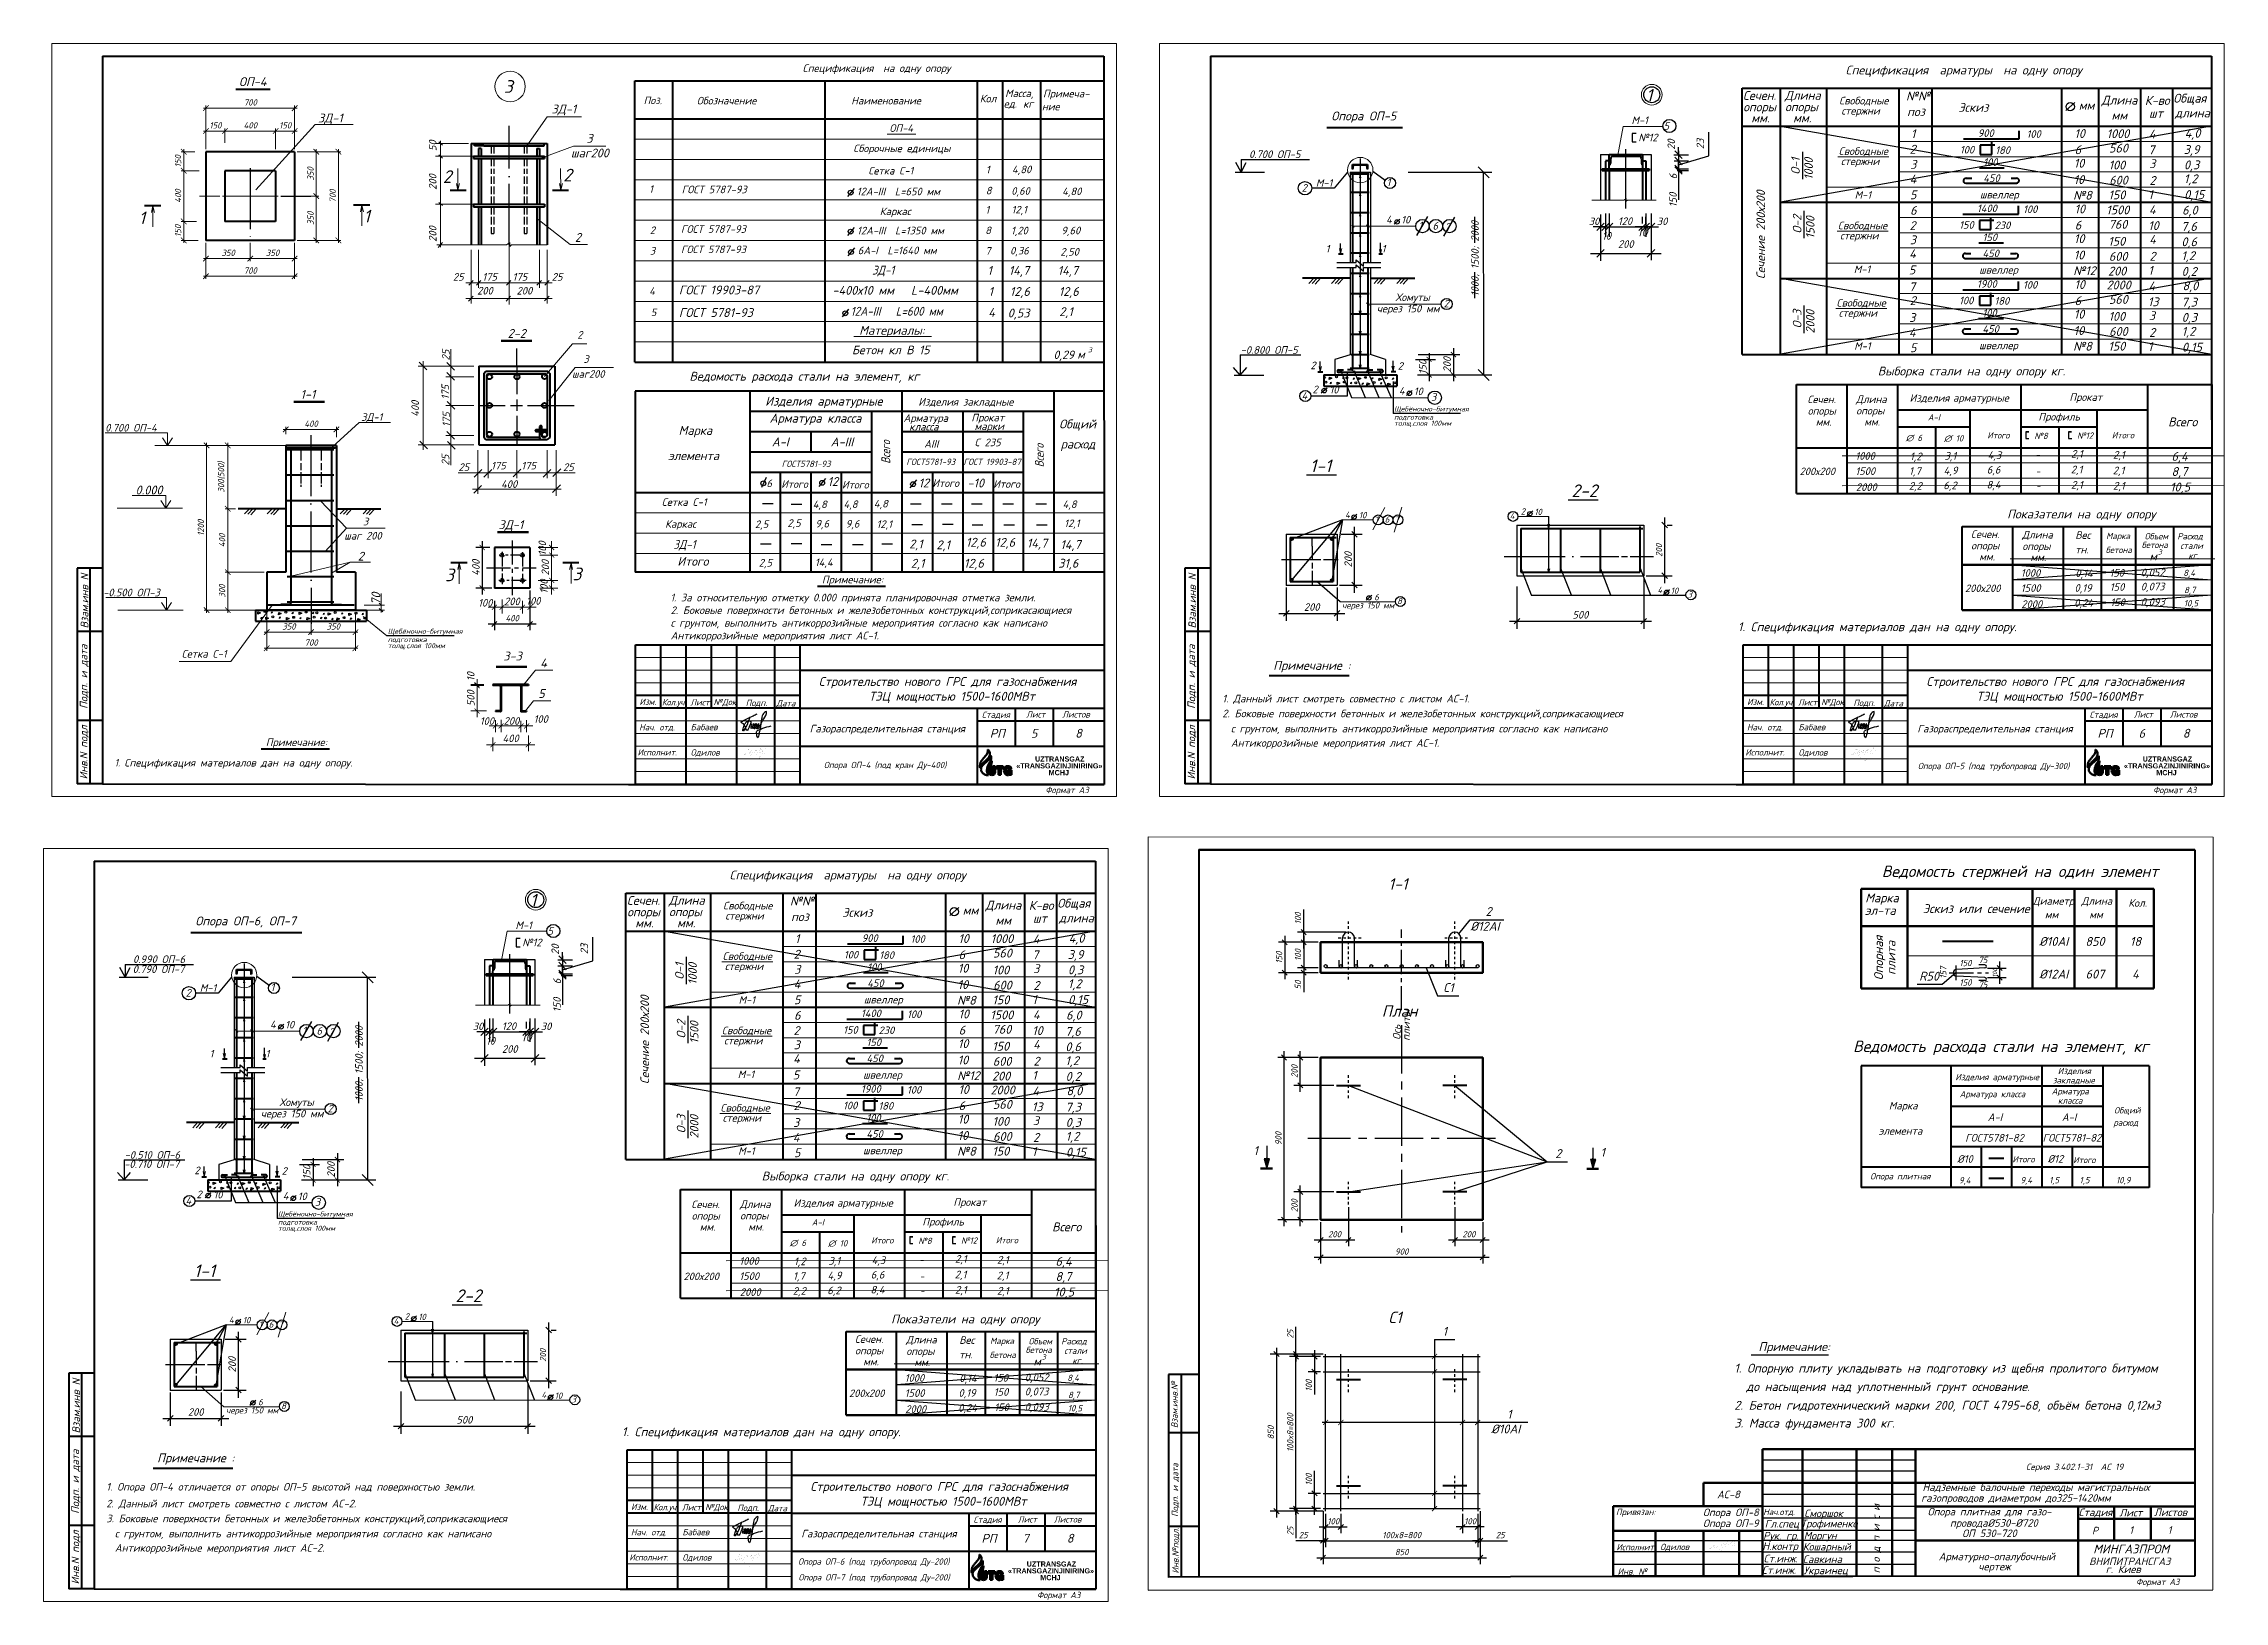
# Model space of a CAD drawing. Extents: x 108150 to 142535, y -18867 to -9422.
# Drawn here: x 136667 to 137528, y -16380 to -15765 of the extents above; entities that cross this region are included whole.
import ezdxf

# ---------------------------------------------------------------- set-up
doc = ezdxf.new("R2010")
doc.units = 0
doc.header["$MEASUREMENT"] = 0
doc.header["$PDMODE"] = 32
doc.header["$PDSIZE"] = 0.6
for name, pattern in [('ACAD_ISO04W100', [30, 24, -3, 0, -3]), ('CENTER', [50.8, 31.75, -6.35, 6.35, -6.35]), ('CENTER2', [28.575, 19.05, -3.175, 3.175, -3.175]), ('JIS_02_0.7', [1.35, 0.75, -0.6]), ('PUNKTIR_3', [3, 1, -1, 1]), ('осевая2', [28.575, 19.05, -3.175, 3.175, -3.175]), ('штриховая2', [9.525, 6.35, -3.175])]:
    doc.linetypes.add(name, pattern=pattern)
doc.layers.add('12321', color=7, linetype='Continuous')
doc.layers.add('PDF2_Text', color=5, linetype='Continuous')
for name, color, linetype, lineweight in [('SNOVNOY', 3, 'Continuous', 70), ('Выносные', 8, 'Continuous', 15), ('Главные', 1, 'Continuous', 40), ('надписи', 2, 'Continuous', 15), ('Осевые', 8, 'ACAD_ISO04W100', 30), ('Основные', 4, 'Continuous', 40), ('Пунктирные', 253, 'штриховая2', 30), ('Разм.', 8, 'Continuous', 15), ('Размер', 8, 'Continuous', 30), ('РАЗМЕРЫ', 8, 'Continuous', 30), ('Размеры1', 252, 'Continuous', 15), ('Рамки', 6, 'Continuous', 40), ('Слой1', 1, 'Continuous', 60), ('Текст', 2, 'Continuous', 15)]:
    doc.layers.add(name, color=color, linetype=linetype, lineweight=lineweight)
doc.styles.add('PDF Arial', font='arial.ttf')
doc.styles.add('romand.shx', font='romand.shx', dxfattribs={"oblique": 15, "height": 2.5})
doc.styles.add('ГОСТ', font='isocpeur.ttf', dxfattribs={"oblique": 15, "height": 2.5})
doc.styles.add('ГОСТ 300', font='isocpeui.ttf', dxfattribs={"height": 300})
doc.styles.add('ГОСТ09', font='isocpeur.ttf', dxfattribs={"width": 0.9, "oblique": 15, "height": 3.5})
doc.styles.add('ГОСТ2.5', font='isocpeur.ttf', dxfattribs={"oblique": 15, "height": 2.5})
doc.styles.add('ГОСТ3', font='isocpeur.ttf', dxfattribs={"oblique": 15, "height": 3})
doc.styles.add('ГОСТ3.5', font='isocpeur.ttf', dxfattribs={"oblique": 15, "height": 3.5})
doc.linetypes.add('388', pattern='A,2,[1,a,S=0.2,R=0,X=0,Y=0],2', length=4)
doc.dimstyles.new('10', dxfattribs={"dimtxt": 3.5, "dimasz": 2.2, "dimexe": 3, "dimexo": 1, "dimgap": 1, "dimtad": 1, "dimdec": 0, "dimlfac": 10, "dimtxsty": 'ГОСТ', "dimblk": 'OBLIQUE', "dimcen": 2.5, "dimdle": 3, "dimclrd": 256, "dimclre": 256, "dimclrt": 2, "dimadec": 0, "dimazin": 0, "dimtfac": 1, "dimtdec": 0, "dimtmove": 1, "dimatfit": 3, "dimfxl": 1, "dimlwd": -1, "dimlwe": -1, "dimarcsym": 0})
doc.dimstyles.new('100', dxfattribs={"dimtxt": 3.5, "dimasz": 2, "dimexe": 2.5, "dimexo": 0.5, "dimgap": 1, "dimtad": 1, "dimdec": 0, "dimlfac": 100, "dimtxsty": 'ГОСТ3.5', "dimblk": 'ARCHTICK', "dimcen": 2.5, "dimdle": 2.5, "dimclrd": 256, "dimclre": 256, "dimclrt": 2, "dimadec": 3, "dimazin": 0, "dimtfac": 1, "dimtdec": 0, "dimtmove": 1, "dimatfit": 3, "dimldrblk": 'DOTSMALL', "dimfxl": 1, "dimlwd": -1, "dimlwe": -1, "dimarcsym": 0})
doc.dimstyles.new('20', dxfattribs={"dimtxt": 3.5, "dimasz": 2.2, "dimexe": 1, "dimexo": 1, "dimgap": 1, "dimtad": 1, "dimdec": 0, "dimlfac": 20, "dimtxsty": 'ГОСТ', "dimblk": 'ARCHTICK', "dimcen": 3, "dimdle": 1, "dimclrd": 256, "dimclre": 256, "dimclrt": 2, "dimadec": 0, "dimazin": 0, "dimtfac": 1, "dimtdec": 0, "dimtmove": 1, "dimatfit": 3, "dimfxl": 3, "dimlwd": -1, "dimlwe": -1, "dimarcsym": 0})
doc.dimstyles.new('25', dxfattribs={"dimtxt": 2.7, "dimasz": 2, "dimexe": 2.5, "dimexo": 1, "dimgap": 1, "dimtad": 1, "dimdec": 0, "dimlfac": 25, "dimtxsty": 'ГОСТ', "dimblk": 'OBLIQUE', "dimcen": 25, "dimdle": 2.5, "dimclrd": 256, "dimclre": 256, "dimclrt": 2, "dimadec": 0, "dimazin": 0, "dimtfac": 1, "dimtdec": 0, "dimtmove": 0, "dimatfit": 3, "dimldrblk": 'DOTSMALL', "dimlwd": -1, "dimlwe": -1, "dimarcsym": 0})
doc.dimstyles.new('50', dxfattribs={"dimtxt": 3.5, "dimasz": 2, "dimexe": 2.5, "dimexo": 1, "dimgap": 1, "dimtad": 1, "dimdec": 0, "dimlfac": 50, "dimtxsty": 'ГОСТ3.5', "dimblk": 'ARCHTICK', "dimcen": 2.5, "dimdle": 2.5, "dimclrd": 256, "dimclre": 256, "dimclrt": 2, "dimadec": 3, "dimazin": 0, "dimtfac": 1, "dimtdec": 0, "dimtmove": 1, "dimatfit": 3, "dimldrblk": 'DOTSMALL', "dimfxl": 1, "dimlwd": -1, "dimlwe": -1, "dimarcsym": 0})

msp = doc.modelspace()

# ---------------------------------------------------------------- texts
at = {"color": 0, "oblique": 15}
for s, height, style, p in [('Примечание :', 3.5, 'ГОСТ', (137152.3319, -16012.3763)), ('Примечание :', 3.5, 'ГОСТ', (137152.3319, -16012.3763)), ('2. Боковые поверхности бетонных и железобетонных конструкций,соприкасающиеся', 3, 'ГОСТ3', (137132.2564, -16031.0737)), ('1. Данный лист смотреть совместно с листом АС-1. ', 3, 'ГОСТ3', (137132.2564, -16025.2034)), ('с грунтом, выполнить антикоррозийные мероприятия согласно как написано', 3, 'ГОСТ3', (137135.6484, -16037.0365)), ('Антикоррозийные мероприятия лист АС-1.', 3, 'ГОСТ3', (137135.6484, -16042.685)), ('Примечание :', 3.5, 'ГОСТ', (136711.9996, -16325.0213)), ('Примечание :', 3.5, 'ГОСТ', (136711.9996, -16325.0213)), ('1. Опора ОП-4 отличается от опоры ОП-5 высотой над поверхностью земли.', 3, 'ГОСТ3', (136691.9242, -16336.1817)), ('2. Данный лист смотреть совместно с листом АС-2. ', 3, 'ГОСТ3', (136691.9242, -16342.7994)), ('3. Боковые поверхности бетонных и железобетонных конструкций,соприкасающиеся', 3, 'ГОСТ3', (136691.9242, -16348.6697)), ('с грунтом, выполнить антикоррозийные мероприятия согласно как написано', 3, 'ГОСТ3', (136695.3161, -16354.6325)), ('Антикоррозийные мероприятия лист АС-2.', 3, 'ГОСТ3', (136695.3161, -16360.281))]:
    msp.add_text(s, height=height, dxfattribs=dict(at, style=style)).set_placement(p)
at = {"layer": 'PDF2_Text', "char_height": 2.027069, "attachment_point": 7, "style": 'PDF Arial'}
for s, insert in [('{\\fArial|b1|i0|c204|p34;UZTRANSGAZ}', (137058.3776, -16048.5877)), ('{\\fArial|b1|i0|c204|p34;UZTRANSGAZ}', (137495.4149, -16048.5877)), ('{\\fArial|b1|i0|c204|p34;«TRANSGAZINJINIRING»}', (137050.9623, -16051.2771)), ('{\\fArial|b1|i0|c204|p34;MCHJ}', (137063.7445, -16053.9665)), ('{\\fArial|b1|i0|c204|p34;«TRANSGAZINJINIRING»}', (137487.9996, -16051.2771)), ('{\\fArial|b1|i0|c204|p34;MCHJ}', (137500.7818, -16053.9665)), ('{\\fArial|b1|i0|c204|p34;UZTRANSGAZ}', (137055.0827, -16366.1837)), ('{\\fArial|b1|i0|c204|p34;«TRANSGAZINJINIRING»}', (137047.6673, -16368.8731)), ('{\\fArial|b1|i0|c204|p34;MCHJ}', (137060.4495, -16371.5625))]:
    msp.add_mtext(s, dxfattribs=dict(at, insert=insert))
at = {"layer": 'SNOVNOY', "color": 3, "char_height": 3.5, "width": 108.046652, "attachment_point": 1}
for insert in [(136972.9332, -16015.196), (137409.9491, -16015.1997), (136969.6169, -16332.7957)]:
    msp.add_mtext('\\pi0.10079;{\\fISOCPEUR|b0|i1|c204|p34;Строительство нового ГРС для газоснабжения \\P\\pi19.88905;ТЭЦ мощностью 1500-1600МВт}', dxfattribs=dict(at, insert=insert))
at = {"layer": 'Выносные', "color": 2, "char_height": 3, "width": 184.427181, "attachment_point": 1, "style": 'ГОСТ'}
for insert in [(136969.4507, -16034.0622), (137406.4666, -16034.0659), (136966.1344, -16351.6619)]:
    msp.add_mtext('Газораспределительная станция {\\fTimes New Roman|b1|i0|c204|p18;\\Q0; }', dxfattribs=dict(at, insert=insert))
at = {"layer": 'надписи', "color": 2, "lineweight": 30, "oblique": 15}
for s, height, style, p in [('ОП-4', 3.5, 'ГОСТ', (136744.2857, -15782.0608)), ('3', 5, 'ГОСТ', (136848.8054, -15784.7256)), ('1', 5, 'ГОСТ', (137299.4553, -15788.1328)), ('ЗД-1', 3.5, 'ГОСТ', (136775.4488, -15796.4005)), ('ЗД-1', 3.5, 'ГОСТ', (136867.5845, -15792.8514)), ('М-1', 3, 'ГОСТ3', (137293.6758, -15797.0394)), ('5', 3, 'ГОСТ3', (137306.3658, -15799.2974)), ('3', 3.5, 'ГОСТ', (136881.3734, -15804.4096)), ('     №12', 3, 'ГОСТ3', (137286.8367, -15803.8334)), ('шаг200', 3.5, 'ГОСТ', (136875.248, -15810.1951)), ('2', 5, 'ГОСТ', (136824.7124, -15820.2682)), ('2', 5, 'ГОСТ', (136872.2265, -15819.6636)), ('1', 5, 'ГОСТ', (136704.7544, -15836.5459)), ('1', 5, 'ГОСТ', (136793.4323, -15835.8673)), ('2', 3.5, 'ГОСТ', (136876.8346, -15843.5065)), ('25', 3, 'ГОСТ3', (136828.6911, -15858.8174)), ('175', 3, 'ГОСТ3', (136840.2962, -15858.8174)), ('175', 3, 'ГОСТ3', (136852.2236, -15858.8174)), ('25', 3, 'ГОСТ3', (136867.697, -15858.8174)), ('200', 3, 'ГОСТ3', (136838.2468, -15864.2907)), ('200', 3, 'ГОСТ3', (136853.814, -15864.2907)), ('2-2', 3.5, 'ГОСТ3.5', (136850.2884, -15881.3771)), ('1-1', 3.5, 'ГОСТ3.5', (136768.5193, -15905.4082)), ('Изделия арматурные', 3.5, 'ГОСТ', (136951.9267, -15908.1159)), ('Изделия закладные', 3, 'ГОСТ3', (137012.3109, -15908.1159)), ('Марка ', 3.5, 'ГОСТ', (136917.7304, -15919.6529)), ('Арматура класса', 3.5, 'ГОСТ', (136953.6251, -15914.8307)), ('Арматура', 3, 'ГОСТ3', (137006.462, -15914.5178)), ('класса', 3, 'ГОСТ3', (137008.7243, -15917.9345)), ('Прокат', 3, 'ГОСТ3', (137033.2343, -15914.3454)), ('марки', 3, 'ГОСТ3', (137034.4911, -15917.7621)), ('Общий', 3.5, 'ГОСТ', (137067.8899, -15917.1029)), ('А-I', 3.5, 'ГОСТ', (136954.4914, -15924.1822)), ('А-III', 3.5, 'ГОСТ', (136977.7231, -15924.1822)), ('АIII', 3, 'ГОСТ3', (137014.629, -15924.6928)), ('С 235', 3, 'ГОСТ3', (137034.5445, -15924.1381)), ('расход', 3.5, 'ГОСТ', (137068.4817, -15925.0474)), (' элемента', 3.5, 'ГОСТ', (136911.312, -15929.6234)), ('ГОСТ5781-93', 2.5, 'ГОСТ2.5', (136958.4031, -15932.3425)), ('ГОСТ5781-93', 2.5, 'ГОСТ2.5', (137007.5753, -15931.5336)), ('ГОСТ 19903-87', 2.5, 'ГОСТ2.5', (137030.1372, -15931.5336)), ('1-1', 5, 'ГОСТ', (137166.8153, -15934.3731)), ('6', 3, 'ГОСТ3', (136952.3948, -15940.2811)), ('Итого', 3, 'ГОСТ3', (136958.2116, -15940.5747)), ('  12', 3.5, 'ГОСТ', (136972.0547, -15939.8155)), ('Итого', 3, 'ГОСТ3', (136982.1918, -15940.8421)), ('  12', 3.5, 'ГОСТ', (137007.9427, -15940.3671)), ('Итого', 3, 'ГОСТ3', (137017.8573, -15940.2065)), ('Итого', 3, 'ГОСТ3', (137041.8939, -15940.5446)), ('2-2', 5, 'ГОСТ', (137270.0317, -15944.2)), ('Сетка С-1 ', 3, 'ГОСТ3', (136911.0993, -15947.6671)), ('4,8', 3, 'ГОСТ3', (136970.6647, -15948.557)), ('4,8', 3, 'ГОСТ3', (136982.8053, -15948.5205)), ('4,8', 3, 'ГОСТ3', (136994.7537, -15948.3264)), ('4,8', 3, 'ГОСТ3', (137069.2243, -15948.5266)), ('1', 2.5, 'ГОСТ2.5', (137192.4719, -15954.2523)), ('6', 2.5, 'ГОСТ2.5', (137196.3567, -15954.2523)), ('7', 2.5, 'ГОСТ2.5', (137200.2819, -15954.2436)), ('4', 2.5, 'ГОСТ2.5', (137245.6581, -15952.8988)), ('ЗД-1', 3.5, 'ГОСТ3.5', (136846.6793, -15956.8726)), ('12,1', 3, 'ГОСТ3', (136995.8451, -15956.3869)), ('12,1', 3, 'ГОСТ3', (137069.8623, -15956.0563)), ('3', 5, 'ГОСТ', (136825.5939, -15977.412)), ('3', 5, 'ГОСТ', (136875.9088, -15977.0343)), ('8', 2.5, 'ГОСТ2.5', (137201.2141, -15986.4495)), ('3', 2.5, 'ГОСТ2.5', (137315.8409, -15983.8236)), ('3-3', 3.5, 'ГОСТ3.5', (136848.5637, -16008.6875)), ('4', 3.5, 'ГОСТ', (136863.1435, -16011.3986)), ('5', 3.5, 'ГОСТ', (136862.3528, -16023.4652)), ('1', 5, 'ГОСТ', (136859.1231, -16105.7288)), ('М-1', 3, 'ГОСТ3', (136853.3436, -16114.6354)), ('5', 3, 'ГОСТ3', (136866.0336, -16116.8934)), ('     №12', 3, 'ГОСТ3', (136846.5045, -16121.4294)), ('Изделия арматурные', 2.5, 'ГОСТ2.5', (137421.4704, -16174.264)), ('закладные', 2.5, 'ГОСТ2.5', (137459.8943, -16175.5627)), ('Изделия', 2.5, 'ГОСТ2.5', (137461.8648, -16171.8827)), ('Марка ', 3, 'ГОСТ3', (137395.2381, -16185.801)), ('Арматура класса', 2.5, 'ГОСТ2.5', (137423.1688, -16180.9788)), ('Арматура', 2.5, 'ГОСТ2.5', (137459.4697, -16179.8827)), ('класса', 2.5, 'ГОСТ2.5', (137461.9474, -16183.5627)), ('А-I', 3, 'ГОСТ3', (137434.2424, -16190.3303)), ('А-I', 3, 'ГОСТ3', (137463.497, -16190.3303)), ('расход', 2.5, 'ГОСТ2.5', (137483.8246, -16192.2527)), ('Общий', 2.5, 'ГОСТ2.5', (137484.1377, -16187.3948)), (' элемента', 3, 'ГОСТ3', (137389.2452, -16195.7715)), ('ГОСТ5781-82', 3, 'ГОСТ3', (137425.3399, -16198.4906)), ('ГОСТ5781-82', 3, 'ГОСТ3', (137455.894, -16198.4906)), ('Итого', 2.5, 'ГОСТ2.5', (137443.9855, -16206.7228)), ('Итого', 2.5, 'ГОСТ2.5', (137467.9657, -16206.9902)), ('Опора плитная', 2.5, 'ГОСТ2.5', (137387.8902, -16213.4158)), ('9,4', 2.5, 'ГОСТ2.5', (137422.888, -16215.0107)), ('9,4', 2.5, 'ГОСТ2.5', (137447.1479, -16214.9727)), ('1,5', 2.5, 'ГОСТ2.5', (137458.4846, -16214.9357)), ('1,5', 2.5, 'ГОСТ2.5', (137470.4846, -16214.9357)), ('10,9', 2.5, 'ГОСТ2.5', (137484.8871, -16214.9357)), ('1-1', 5, 'ГОСТ', (136726.483, -16251.9691)), ('2-2', 5, 'ГОСТ', (136829.6994, -16261.796)), ('1', 2.5, 'ГОСТ2.5', (136752.1397, -16271.8483)), ('6', 2.5, 'ГОСТ2.5', (136756.0245, -16271.8483)), ('7', 2.5, 'ГОСТ2.5', (136759.9497, -16271.8396)), ('4', 2.5, 'ГОСТ2.5', (136805.3259, -16270.4948)), ('8', 2.5, 'ГОСТ2.5', (136760.8819, -16304.0455)), ('3', 2.5, 'ГОСТ2.5', (136875.5086, -16301.4196))]:
    msp.add_text(s, height=height, dxfattribs=dict(at, style=style)).set_placement(p)
for s, style, p in [('50', 'ГОСТ3', (136822.217, -15807.7035)), ('200', 'ГОСТ3', (136822.217, -15823.0018)), ('200', 'ГОСТ3', (136822.217, -15843.5168)), ('Взам.инв N', 'ГОСТ', (136684.8523, -15996.0326)), ('Подп. и дата', 'ГОСТ', (136684.4805, -16027.7538)), ('Инв.N подл', 'ГОСТ', (136684.5123, -16055.5775))]:
    msp.add_text(s, height=3, rotation=90, dxfattribs=dict(at, style=style)).set_placement(p)
at = {"layer": 'надписи', "color": 0, "lineweight": 30, "style": 'ГОСТ3', "oblique": 15}
for s, p in [('2', (137163.5578, -15823.7128)), ('1', (137197.0848, -15821.4809)), ('М-1', (137381.7226, -15826.5264)), ('швеллер', (137431.1759, -15826.383)), ('1', (137209.6253, -15838.5489)), ('6', (137215.2043, -15838.6886)), ('7', (137220.0899, -15839.2301)), ('1', (137173.0237, -15847.7034)), ('1', (137195.0991, -15847.7257)), ('М-1', (137381.3966, -15855.847)), ('швеллер', (137430.8843, -15856.0472)), ('2', (137219.5403, -15869.3888)), ('М-1', (137381.5456, -15886.1158)), ('2', (137167.012, -15893.7479)), ('2', (137201.4557, -15893.983)), ('швеллер', (137430.8495, -15885.8718)), ('4', (137163.5229, -15905.7108)), ('3', (137214.5668, -15906.2355)), ('2', (136723.2256, -16141.3088)), ('1', (136756.7525, -16139.0769)), ('М-1', (136941.3903, -16144.1224)), ('швеллер', (136990.8437, -16143.979)), ('1', (136769.293, -16156.1449)), ('6', (136774.8721, -16156.2846)), ('7', (136779.7576, -16156.8261)), ('1', (136732.6915, -16165.2994)), ('1', (136754.7669, -16165.3217)), ('М-1', (136941.0643, -16173.443)), ('швеллер', (136990.5521, -16173.6432)), ('2', (136779.208, -16186.9848)), ('М-1', (136941.2134, -16203.7118)), ('швеллер', (136990.5172, -16203.4678)), ('2', (136726.6798, -16211.3439)), ('2', (136761.1235, -16211.579)), ('4', (136723.1907, -16223.3068)), ('3', (136774.2346, -16223.8315))]:
    msp.add_text(s, height=3, dxfattribs=at).set_placement(p)
at = {"layer": 'надписи', "color": 2, "lineweight": 30, "style": 'ГОСТ', "oblique": 15, "width": 0.8}
for p in [(137001.2221, -15931.0498), (137061.8278, -15932.4279)]:
    msp.add_text('Всего', height=3.5, rotation=90, dxfattribs=at).set_placement(p)
at = {"layer": 'надписи', "style": 'ГОСТ3', "oblique": 15}
for p in [(136974.2701, -15978.2248), (136754.8716, -16042.4184)]:
    msp.add_text('Примечание:  ', height=3, dxfattribs=at).set_placement(p)
at = {"layer": 'надписи', "color": 0, "lineweight": 30, "style": 'ГОСТ', "oblique": 15}
for s, p in [('Взам.инв N', (137121.8896, -15996.0326)), ('Подп. и дата', (137121.5179, -16027.7538)), ('Инв.N подл', (137121.5496, -16055.5775)), ('Взам.инв N', (136681.5573, -16313.6286)), ('Подп. и дата', (136681.1856, -16345.3498)), ('Инв.N подл', (136681.2174, -16373.1735))]:
    msp.add_text(s, height=3, rotation=90, dxfattribs=at).set_placement(p)
at = {"layer": 'надписи', "color": 2, "ltscale": 0.8, "oblique": 15}
for s, height, style, p in [('Ведомость стержней на один элемент', 4.5, 'ГОСТ', (137392.4671, -16094.0938, -2188.099)), ('1-1', 4.5, 'ГОСТ', (137197.788, -16099.0968, -2188.099)), ('эл-та', 3.5, 'ГОСТ', (137385.7552, -16109.032, -2188.099)), ('Марка', 3.5, 'ГОСТ', (137385.926, -16104.0884, -2188.099)), ('Эскиз или сечение', 3.5, 'ГОСТ', (137408.6388, -16108.316)), ('Диаметр', 3, 'ГОСТ', (137452.0262, -16105.0627, -2188.099)), ('Длина', 3, 'ГОСТ', (137471.2209, -16105.0627, -2188.099)), ('Кол.', 3, 'ГОСТ', (137489.7061, -16105.8368, -2188.099)), ('План', 4.5, 'ГОСТ', (137195.1763, -16149.2365, -2188.099)), ('Ведомость расхода стали на элемент, кг', 4.5, 'ГОСТ', (137381.1497, -16163.1387)), ('С1', 4.5, 'ГОСТ', (137197.788, -16270.1064, -2188.099)), ('          Примечание:', 3.5, 'ГОСТ3.5', (137321.4932, -16281.1393)), (' 1. Опорную плиту укладывать на подготовку из щебня пролитого битумом ', 3.5, 'ГОСТ3.5', (137332.0419, -16289.625)), ('до насыщения над уплотненный грунт основание.', 3.5, 'ГОСТ3.5', (137338.9805, -16296.905)), (' 2. Бетон гидротехнический марки 200, ГОСТ 4795-68, объём бетона 0,12м3', 3.5, 'ГОСТ3.5', (137332.0419, -16304.2643)), (' 3. Масса фундамента 300 кг.', 3.5, 'ГОСТ3.5', (137332.0419, -16311.3058))]:
    msp.add_text(s, height=height, dxfattribs=dict(at, style=style)).set_placement(p)
at = {"layer": 'надписи', "color": 2, "ltscale": 3, "style": 'ГОСТ', "oblique": 15}
for p in [(137456.781, -16110.4142), (137474.3276, -16110.4142)]:
    msp.add_text('мм', height=3, dxfattribs=at).set_placement(p)
at = {"layer": 'надписи', "color": 2, "ltscale": 0.8, "style": 'ГОСТ', "oblique": 15}
for s, p in [('Опорная', (137392.9448, -16134.8019)), ('плита', (137397.8287, -16132.7232))]:
    msp.add_text(s, height=3.5, rotation=90, dxfattribs=at).set_placement(p)
at = {"layer": 'надписи', "color": 2, "lineweight": 50, "ltscale": 3, "style": 'ГОСТ3', "oblique": 15}
for s, p in [('                                                        плиты', (137205.4828, -16265.6847)), ('                                                        Ось', (137201.8454, -16265.2851))]:
    msp.add_text(s, height=3, rotation=89.6044284, dxfattribs=at).set_placement(p)
at = {"layer": 'надписи', "color": 2, "char_height": 3, "width": 119.539601, "attachment_point": 1, "style": 'ГОСТ3'}
for s, insert in [('%%C10  ', (137422.2077, -16203.8318)), ('%%C12  ', (137457.8832, -16203.7974))]:
    msp.add_mtext(s, dxfattribs=dict(at, insert=insert))
at = {"layer": 'РАЗМЕРЫ', "color": 2, "char_height": 3, "attachment_point": 5, "rotation": 90, "style": 'ГОСТ3'}
for s, insert in [('20', (137309.394, -15805.1377)), ('23', (137320.862, -15804.8953)), ('6', (137310.154, -15817.73)), ('20', (136869.0618, -16122.7337)), ('23', (136880.5298, -16122.4913)), ('6', (136869.8217, -16135.326))]:
    msp.add_mtext(s, dxfattribs=dict(at, insert=insert))
at = {"layer": 'РАЗМЕРЫ', "color": 0, "char_height": 3, "attachment_point": 5, "rotation": 90, "style": 'ГОСТ3'}
for insert in [(137232.073, -15850.12), (136791.7407, -16167.716)]:
    msp.add_mtext('1000; 1500; 2000', dxfattribs=dict(at, insert=insert))
at = {"layer": 'РАЗМЕРЫ', "color": 2, "char_height": 3, "attachment_point": 5, "style": 'ГОСТ3'}
for s, insert in [('30', (137278.9062, -15835.4249)), ('10', (137283.8705, -15841.1519)), ('120', (137291.1406, -15835.3455)), ('30', (137305.7663, -15835.4246)), ('200', (137291.4451, -15844.3837)), ('30', (136838.574, -16153.0209)), ('10', (136843.5383, -16158.7479)), ('120', (136850.8084, -16152.9415)), ('30', (136865.4341, -16153.0206)), ('200', (136851.1128, -16161.9797))]:
    msp.add_mtext(s, dxfattribs=dict(at, insert=insert))
at = {"layer": 'Текст', "oblique": 15}
for s, height, style, p in [('Спецификация  на одну опору', 3, 'ГОСТ3', (136966.6776, -15776.476)), ('Поз.', 3, 'ГОСТ3', (136903.9228, -15789.1919)), ('Обозначение', 3, 'ГОСТ3', (136924.9421, -15789.2934)), ('Наименование', 3, 'ГОСТ3', (136985.8335, -15789.2934)), ('Кол', 3, 'ГОСТ3', (137036.5762, -15788.4748)), ('ед.', 3, 'ГОСТ3', (137046.0171, -15790.5371)), ('Масса,', 3, 'ГОСТ3', (137046.5536, -15786.4085)), ('кг', 3, 'ГОСТ3', (137053.6746, -15790.5905)), ('Примеча-', 3, 'ГОСТ3', (137061.5106, -15786.5066)), ('ОП-4', 3, 'ГОСТ3', (137000.9351, -15800.126)), ('ние', 3, 'ГОСТ3', (137061.0881, -15791.6147)), ('Сборочные единицы', 3, 'ГОСТ3', (136986.666, -15808.126)), ('Сетка С-1', 3, 'ГОСТ3', (136992.6143, -15816.9357)), ('1', 3, 'ГОСТ3', (137038.9783, -15816.4771)), ('4,80', 3, 'ГОСТ3', (137049.2698, -15816.44)), ('1', 3, 'ГОСТ3', (136906.0945, -15824.1845)), ('ГОСТ 5787-93', 3, 'ГОСТ3', (136918.9587, -15824.3356)), ('12А-III  L=650 мм', 3, 'ГОСТ3', (136988.0282, -15825.1331)), ('8', 3, 'ГОСТ3', (137038.9512, -15824.7785)), ('0,60', 3, 'ГОСТ3', (137048.9923, -15824.936)), ('4,80', 3, 'ГОСТ3', (137069.0476, -15825.092)), ('Каркас', 3, 'ГОСТ3', (136997.1053, -15832.9718)), ('1', 3, 'ГОСТ3', (137038.7996, -15832.3396)), ('12,1', 3, 'ГОСТ3', (137049.0911, -15832.3024)), ('2', 3, 'ГОСТ3', (136906.3821, -15840.4291)), ('ГОСТ 5787-93', 3, 'ГОСТ3', (136918.657, -15839.9682)), ('12А-III  L=1350 мм', 3, 'ГОСТ3', (136988.1352, -15840.5551)), ('8', 3, 'ГОСТ3', (137038.697, -15840.4793)), ('1,20', 3, 'ГОСТ3', (137048.8811, -15840.5473)), ('9,60', 3, 'ГОСТ3', (137068.7209, -15840.5313)), ('10', 3.5, 'ГОСТ', (137295.9507, -15841.3219)), ('3', 3, 'ГОСТ3', (136906.3821, -15848.5479)), ('ГОСТ 5787-93', 3, 'ГОСТ3', (136918.657, -15847.9682)), ('6A-I  L=1640 мм', 3, 'ГОСТ3', (136988.4274, -15848.3944)), ('7', 3, 'ГОСТ3', (137038.733, -15848.5906)), ('0,36', 3, 'ГОСТ3', (137048.5141, -15848.5057)), ('2,50', 3, 'ГОСТ3', (137068.352, -15848.9511)), ('1', 3.5, 'ГОСТ', (137039.5856, -15856.5367)), ('14,7', 3.5, 'ГОСТ', (137048.001, -15856.5367)), ('14,7', 3.5, 'ГОСТ', (137067.2987, -15856.5367)), ('4', 3, 'ГОСТ3', (136906.1189, -15864.4078)), ('ГОСТ 19903-87', 3.5, 'ГОСТ3.5', (136917.8459, -15864.2432)), ('-400х10 мм   L-400мм', 3.5, 'ГОСТ3.5', (136978.4159, -15864.3731)), ('1', 3.5, 'ГОСТ', (137040.0061, -15864.8507)), ('12,6', 3.5, 'ГОСТ', (137048.4215, -15864.8507)), ('12,6', 3.5, 'ГОСТ', (137067.7192, -15864.8507)), ('5', 3, 'ГОСТ3', (136906.7389, -15872.8213)), ('ГОСТ 5781-93', 3.5, 'ГОСТ3.5', (136917.8459, -15873.1522)), ('4', 3.5, 'ГОСТ', (137039.9061, -15873.098)), ('0,53', 3.5, 'ГОСТ', (137047.5783, -15873.3531)), ('2,1', 3.5, 'ГОСТ', (137067.9194, -15872.7995)), ('Материалы:', 3.5, 'ГОСТ', (136988.9926, -15880.1635)), ('Бетон кл В 15', 3.4, 'ГОСТ', (136986.1348, -15887.8582)), ('0,29', 3.3, 'ГОСТ', (137065.6769, -15889.7075)), ('м', 3.3, 'ГОСТ', (137075.058, -15889.5706)), ('3', 2, 'ГОСТ', (137079.2558, -15887.0852)), ('Ведомость расхода стали на элемент, кг', 3.5, 'ГОСТ', (136922.0094, -15898.2874)), ('Сечен.', 3, 'ГОСТ3', (137363.1267, -15907.1491)), ('Длина', 3, 'ГОСТ3', (137382.2667, -15907.1004)), ('Изделия', 3, 'ГОСТ3', (137403.4131, -15906.6197)), ('арматурные', 3, 'ГОСТ3', (137420.5566, -15906.5491)), ('Прокат', 3, 'ГОСТ3', (137466.4687, -15906.2519)), ('опоры', 3, 'ГОСТ3', (137363.2307, -15911.6726)), ('мм.', 3, 'ГОСТ3', (137366.4044, -15916.0401)), ('опоры', 3, 'ГОСТ3', (137382.3708, -15911.6239)), ('мм.', 3, 'ГОСТ3', (137385.5444, -15915.9914)), ('            А-I', 2.5, 'ГОСТ', (137391.5403, -15913.9749)), ('Профиль', 3, 'ГОСТ3', (137454.2268, -15914.0068)), ('Всего', 3.5, 'ГОСТ', (137505.439, -15916.2939)), ('∅ 6', 2.5, 'ГОСТ', (137401.8936, -15922.0964)), ('∅ 10', 2.5, 'ГОСТ', (137416.9985, -15922.2641)), ('        Итого', 2.5, 'ГОСТ', (137421.3281, -15921.0992)), ('4,3', 3, 'ГОСТ3', (137434.2194, -15929.1719)), ('        №8', 2.5, 'ГОСТ', (137439.8903, -15921.328)), ('2,1', 3, 'ГОСТ3', (137467.1528, -15928.6529)), ('        №12', 2.5, 'ГОСТ', (137456.7699, -15921.1936)), ('        Итого', 2.5, 'ГОСТ', (137470.4798, -15921.0225)), ('2,1', 3, 'ГОСТ3', (137483.7148, -15929.0355)), ('200х200', 3, 'ГОСТ3', (137360.008, -15935.5569)), ('1000', 3, 'ГОСТ3', (137382.0222, -15929.4867)), ('1500', 3, 'ГОСТ3', (137382.0222, -15935.4791)), ('1,7', 3, 'ГОСТ3', (137403.2242, -15935.4176)), ('1,2', 3, 'ГОСТ3', (137403.5696, -15929.6592)), ('4,9', 3, 'ГОСТ3', (137416.8364, -15935.2094)), ('3,1', 3, 'ГОСТ3', (137417.1818, -15929.451)), ('6,6', 3, 'ГОСТ3', (137433.8739, -15934.9302)), ('-', 2.5, 'ГОСТ', (137453.0341, -15928.7182)), ('-', 2.5, 'ГОСТ', (137453.2593, -15935.3068)), ('2,1', 3, 'ГОСТ3', (137467.0426, -15934.818)), ('2,1', 3, 'ГОСТ3', (137483.6046, -15935.2007)), ('6,4', 3.5, 'ГОСТ', (137506.7564, -15929.9063)), ('8,7', 3.5, 'ГОСТ', (137506.7399, -15935.8723)), ('-10', 3.5, 'ГОСТ3.5', (137031.6871, -15940.4057)), ('2000', 3, 'ГОСТ3', (137382.2326, -15941.7869)), ('2,2', 3, 'ГОСТ3', (137403.1251, -15941.3118)), ('6,2', 3, 'ГОСТ3', (137416.7373, -15941.1035)), ('8,4', 3, 'ГОСТ3', (137433.7748, -15940.8244)), ('-', 2.5, 'ГОСТ', (137453.3547, -15940.9137)), ('2,1', 3, 'ГОСТ3', (137467.1528, -15940.8731)), ('2,1', 3, 'ГОСТ3', (137483.7148, -15941.2557)), ('10,5', 3.5, 'ГОСТ', (137506.1962, -15942.0114)), ('Каркас', 3, 'ГОСТ3', (136912.4046, -15956.3097)), ('2,5', 3, 'ГОСТ3', (136947.8541, -15956.4142)), ('2,5', 3, 'ГОСТ3', (136960.6454, -15955.9623)), ('9,6', 3, 'ГОСТ3', (136971.685, -15956.2122)), ('9,6', 3, 'ГОСТ3', (136983.6512, -15956.2472)), ('12,6', 3.5, 'ГОСТ', (137031.0894, -15963.7661)), ('12,6', 3.5, 'ГОСТ', (137042.6108, -15963.8182)), ('14,7', 3.5, 'ГОСТ', (137055.1439, -15964.1271)), ('Итого ', 3.5, 'ГОСТ', (136917.2363, -15971.2937)), ('2,5', 3, 'ГОСТ3', (136949.3635, -15971.6175)), ('14,4', 3, 'ГОСТ3', (136971.5055, -15971.4406)), ('2,1', 3.5, 'ГОСТ', (137008.6898, -15964.4613)), ('2,1', 3.5, 'ГОСТ', (137009.388, -15972.0575)), ('2,1', 3.5, 'ГОСТ', (137019.4528, -15964.8049)), ('12,6', 3.5, 'ГОСТ', (137030.2942, -15972.0575)), ('31,6', 3.5, 'ГОСТ', (137067.4941, -15972.0575)), ('14,7', 3.5, 'ГОСТ', (137068.361, -15964.6903)), ('1000', 3, 'ГОСТ3', (137447.2848, -15975.6297)), ('0,14', 3, 'ГОСТ3', (137468.8322, -15975.8022)), ('150', 3, 'ГОСТ3', (137482.2996, -15975.6031)), ('0,073', 3, 'ГОСТ3', (137494.6535, -15980.9905)), ('0,052', 3, 'ГОСТ3', (137494.6547, -15975.4351)), ('8,4', 2.5, 'ГОСТ', (137511.4191, -15975.3645)), ('200х200', 3, 'ГОСТ3', (137425.2706, -15981.6999)), ('2000', 3, 'ГОСТ3', (137447.4952, -15987.9299)), ('1500', 3, 'ГОСТ3', (137447.2848, -15981.6221)), ('0,24', 3, 'ГОСТ3', (137468.3877, -15987.4548)), ('0,19', 3, 'ГОСТ3', (137468.4868, -15981.5606)), ('150', 3, 'ГОСТ3', (137482.4052, -15981.1913)), ('150', 3, 'ГОСТ3', (137482.6162, -15987.2013)), ('0,093', 3, 'ГОСТ3', (137494.6533, -15987.0296)), ('8,7', 2.5, 'ГОСТ', (137511.7001, -15982.1065)), ('10,5', 2.5, 'ГОСТ', (137511.62, -15987.3354)), ('Опора ОП-4 (под кран Ду-400)', 2.5, 'ГОСТ2.5', (136975.0644, -16051.1535)), ('Опора ОП-5 (под трубопровод Ду-300)', 2.5, 'ГОСТ2.5', (137406.7004, -16051.5522)), ('10', 3.5, 'ГОСТ', (136855.6185, -16158.9179)), ('Сечен.', 3, 'ГОСТ3', (136922.7944, -16224.7451)), ('опоры', 3, 'ГОСТ3', (136922.8985, -16229.2686)), ('Длина', 3, 'ГОСТ3', (136941.9345, -16224.6964)), ('опоры', 3, 'ГОСТ3', (136942.0386, -16229.2199)), ('Изделия', 3, 'ГОСТ3', (136963.0808, -16224.2157)), ('арматурные', 3, 'ГОСТ3', (136980.2244, -16224.1451)), ('Прокат', 3, 'ГОСТ3', (137026.1364, -16223.8479)), ('мм.', 3, 'ГОСТ3', (136926.0721, -16233.6361)), ('мм.', 3, 'ГОСТ3', (136945.2122, -16233.5874)), ('            А-I', 2.5, 'ГОСТ', (136951.2081, -16231.5709)), ('Профиль', 3, 'ГОСТ3', (137013.8945, -16231.6028)), ('        Итого', 2.5, 'ГОСТ', (137030.1476, -16238.6185)), ('Всего', 3.5, 'ГОСТ', (137065.1068, -16233.8899)), ('1000', 3, 'ГОСТ3', (136941.69, -16247.0827)), ('∅ 6', 2.5, 'ГОСТ', (136961.5614, -16239.6924)), ('1,2', 3, 'ГОСТ3', (136963.2374, -16247.2552)), ('∅ 10', 2.5, 'ГОСТ', (136976.6663, -16239.8601)), ('3,1', 3, 'ГОСТ3', (136976.8496, -16247.047)), ('        Итого', 2.5, 'ГОСТ', (136980.9959, -16238.6952)), ('4,3', 3, 'ГОСТ3', (136993.8871, -16246.7679)), ('        №8', 2.5, 'ГОСТ', (136999.5581, -16238.924)), ('2,1', 3, 'ГОСТ3', (137026.8205, -16246.2489)), ('        №12', 2.5, 'ГОСТ', (137016.4376, -16238.7896)), ('2,1', 3, 'ГОСТ3', (137043.3825, -16246.6315)), ('6,4', 3.5, 'ГОСТ', (137066.4242, -16247.5023)), ('200х200', 3, 'ГОСТ3', (136919.6757, -16253.1529)), ('1500', 3, 'ГОСТ3', (136941.69, -16253.0751)), ('1,7', 3, 'ГОСТ3', (136962.8919, -16253.0136)), ('4,9', 3, 'ГОСТ3', (136976.5042, -16252.8054)), ('6,6', 3, 'ГОСТ3', (136993.5417, -16252.5262)), ('-', 2.5, 'ГОСТ', (137012.7018, -16246.3142)), ('-', 2.5, 'ГОСТ', (137012.927, -16252.9028)), ('2,1', 3, 'ГОСТ3', (137026.7103, -16252.414)), ('2,1', 3, 'ГОСТ3', (137043.2724, -16252.7967)), ('8,7', 3.5, 'ГОСТ', (137066.4076, -16253.4683)), ('2000', 3, 'ГОСТ3', (136941.9004, -16259.3829)), ('2,2', 3, 'ГОСТ3', (136962.7928, -16258.9078)), ('6,2', 3, 'ГОСТ3', (136976.405, -16258.6995)), ('8,4', 3, 'ГОСТ3', (136993.4426, -16258.4204)), ('-', 2.5, 'ГОСТ', (137013.0225, -16258.5097)), ('2,1', 3, 'ГОСТ3', (137026.8205, -16258.4691)), ('2,1', 3, 'ГОСТ3', (137043.3825, -16258.8517)), ('10,5', 3.5, 'ГОСТ', (137065.864, -16259.6074)), ('200х200', 3, 'ГОСТ3', (136984.9383, -16299.2959)), ('1000', 3, 'ГОСТ3', (137006.9526, -16293.2257)), ('1500', 3, 'ГОСТ3', (137006.9526, -16299.2181)), ('0,19', 3, 'ГОСТ3', (137028.1545, -16299.1566)), ('0,14', 3, 'ГОСТ3', (137028.4999, -16293.3982)), ('150', 3, 'ГОСТ3', (137041.9674, -16293.1991)), ('150', 3, 'ГОСТ3', (137042.0729, -16298.7873)), ('0,073', 3, 'ГОСТ3', (137054.3212, -16298.5865)), ('0,052', 3, 'ГОСТ3', (137054.3225, -16293.0311)), ('8,4', 2.5, 'ГОСТ', (137071.0868, -16292.9605)), ('2000', 3, 'ГОСТ3', (137007.163, -16305.5259)), ('0,24', 3, 'ГОСТ3', (137028.0554, -16305.0508)), ('150', 3, 'ГОСТ3', (137042.2839, -16304.7973)), ('0,093', 3, 'ГОСТ3', (137054.3211, -16304.6256)), ('8,7', 2.5, 'ГОСТ', (137071.3679, -16299.7025)), ('10,5', 2.5, 'ГОСТ', (137071.2878, -16304.9314)), ('Опора ОП-6 (под трубопровод Ду-200)', 2.5, 'ГОСТ2.5', (136964.8979, -16365.4079)), ('Опора ОП-7 (под трубопровод Ду-200)', 2.5, 'ГОСТ2.5', (136965.0376, -16371.6504))]:
    msp.add_text(s, height=height, dxfattribs=dict(at, style=style)).set_placement(p)
at = {"layer": 'Текст', "color": 0, "oblique": 15}
for s, height, style, p in [('Спецификация  арматуры  на одну опору', 3.5, 'ГОСТ', (137378.1827, -15777.4703)), ('Сечен.', 3.5, 'ГОСТ', (137337.6933, -15787.4986)), ('Длина', 3.5, 'ГОСТ', (137354.2018, -15787.4499)), ('Свободные', 3, 'ГОСТ3', (137375.6423, -15789.2915)), ('№№', 3.5, 'ГОСТ', (137402.0206, -15787.7224)), ('Эскиз', 3.5, 'ГОСТ', (137422.6302, -15792.2131)), ('Длина', 3.5, 'ГОСТ', (137479.1515, -15789.3492)), ('К-во', 3.5, 'ГОСТ', (137496.2413, -15789.472)), ('Общая', 3.5, 'ГОСТ', (137507.4823, -15788.5816)), ('опоры', 3.5, 'ГОСТ', (137337.7974, -15792.0221)), ('мм.', 3.5, 'ГОСТ', (137340.971, -15796.3896)), ('опоры', 3.5, 'ГОСТ', (137354.3059, -15791.9734)), ('мм.', 3.5, 'ГОСТ', (137357.4795, -15796.3409)), ('стержни', 3, 'ГОСТ3', (137376.4956, -15793.2954)), ('поз', 3.5, 'ГОСТ', (137402.4352, -15793.9016)), ('мм', 3.5, 'ГОСТ', (137470.1595, -15791.3946)), ('мм', 3.5, 'ГОСТ', (137483.081, -15795.3497)), ('шт', 3.5, 'ГОСТ', (137497.8847, -15794.5345)), ('длина', 3.5, 'ГОСТ', (137508.1343, -15794.4176)), ('2', 3.5, 'ГОСТ', (137403.4536, -15808.7128)), ('1', 3.5, 'ГОСТ', (137403.9695, -15802.5992)), ('100', 3, 'ГОСТ3', (137423.2729, -15808.6571)), ('900', 3, 'ГОСТ3', (137430.301, -15802.1135)), ('180', 3, 'ГОСТ3', (137437.2251, -15808.8215)), ('100', 3, 'ГОСТ3', (137449.5615, -15802.4615)), ('6', 3.5, 'ГОСТ', (137468.5549, -15808.9242)), ('10', 3.5, 'ГОСТ', (137468.4455, -15802.5275)), ('1000', 3.5, 'ГОСТ', (137481.1502, -15802.586)), ('560', 3.5, 'ГОСТ', (137482.0897, -15808.2712)), ('4', 3.5, 'ГОСТ', (137497.8675, -15802.7046)), ('7', 3.5, 'ГОСТ', (137497.5838, -15808.9395)), ('3,9', 3.5, 'ГОСТ', (137511.5742, -15808.845)), ('4,0', 3.5, 'ГОСТ', (137511.9523, -15802.4212)), ('Свободные', 3, 'ГОСТ3', (137375.4658, -15809.22)), ('стержни', 3, 'ГОСТ3', (137376.3191, -15813.2239)), ('3', 3.5, 'ГОСТ', (137403.6479, -15814.701)), ('100', 3, 'ГОСТ3', (137432.4783, -15813.5611)), ('10', 3.5, 'ГОСТ', (137468.2157, -15814.2434)), ('100', 3.5, 'ГОСТ', (137481.9312, -15814.9577)), ('3', 3.5, 'ГОСТ', (137497.962, -15814.4187)), ('0,3', 3.5, 'ГОСТ', (137511.6687, -15814.891)), ('4', 3.5, 'ГОСТ', (137403.4518, -15820.4463)), ('450', 3, 'ГОСТ3', (137432.4783, -15819.8838)), ('10', 3.5, 'ГОСТ', (137468.148, -15820.6799)), ('600', 3.5, 'ГОСТ', (137482.176, -15820.9219)), ('2', 3.5, 'ГОСТ', (137498.0565, -15821.0314)), ('1', 3.5, 'ГОСТ', (137497.5838, -15826.605)), ('0,15', 3.5, 'ГОСТ', (137511.7632, -15826.605)), ('1,2', 3.5, 'ГОСТ', (137511.6687, -15820.3701)), ('5', 3.5, 'ГОСТ', (137403.5605, -15826.6898)), ('6', 3.5, 'ГОСТ', (137403.6342, -15832.8402)), ('1400', 3, 'ГОСТ3', (137430.0094, -15831.7778)), ('100', 3, 'ГОСТ3', (137448.1918, -15832.1389)), ('№8', 3.5, 'ГОСТ', (137467.9445, -15826.8793)), ('10', 3.5, 'ГОСТ', (137468.4891, -15832.2841)), ('1500', 3.5, 'ГОСТ', (137481.0064, -15832.6555)), ('150', 3.5, 'ГОСТ', (137481.8533, -15826.7274)), ('4', 3.5, 'ГОСТ', (137497.8703, -15832.601)), ('6,0', 3.5, 'ГОСТ', (137510.9356, -15832.7613)), ('Свободные', 3, 'ГОСТ3', (137375.1398, -15838.5406)), ('2', 3.5, 'ГОСТ', (137403.3763, -15838.8433)), ('150', 3, 'ГОСТ3', (137422.9812, -15838.3214)), ('150', 3, 'ГОСТ3', (137432.1866, -15843.2254)), ('230', 3, 'ГОСТ3', (137436.9335, -15838.4858)), ('6', 3.5, 'ГОСТ', (137468.5985, -15838.6807)), ('760', 3.5, 'ГОСТ', (137481.9459, -15838.3407)), ('10', 3.5, 'ГОСТ', (137497.5867, -15838.8359)), ('7,6', 3.5, 'ГОСТ', (137510.5575, -15839.1852)), ('стержни', 3, 'ГОСТ3', (137375.9931, -15842.5445)), ('4', 3.5, 'ГОСТ', (137403.2639, -15849.9214)), ('3', 3.5, 'ГОСТ', (137403.485, -15844.4707)), ('450', 3, 'ГОСТ3', (137432.1866, -15849.548)), ('10', 3.5, 'ГОСТ', (137468.1915, -15850.4364)), ('10', 3.5, 'ГОСТ', (137468.2592, -15844)), ('600', 3.5, 'ГОСТ', (137482.0322, -15850.9914)), ('150', 3.5, 'ГОСТ', (137481.7874, -15845.0272)), ('2', 3.5, 'ГОСТ', (137498.0593, -15850.9279)), ('4', 3.5, 'ГОСТ', (137497.9649, -15844.3151)), ('0,6', 3.5, 'ГОСТ', (137510.652, -15845.2311)), ('1,2', 3.5, 'ГОСТ', (137510.652, -15850.7103)), ('5', 3.5, 'ГОСТ', (137403.1165, -15856.3296)), ('№12', 3.5, 'ГОСТ', (137467.9881, -15856.6358)), ('200', 3.5, 'ГОСТ', (137481.7095, -15856.7969)), ('1', 3.5, 'ГОСТ', (137497.5867, -15856.5015)), ('0,2', 3.5, 'ГОСТ', (137510.7466, -15856.9452)), ('Свободные', 3, 'ГОСТ3', (137374.5972, -15869.0462)), ('2', 3.5, 'ГОСТ', (137403.4838, -15868.4292)), ('7', 3.5, 'ГОСТ', (137403.1521, -15862.9785)), ('100', 3, 'ГОСТ3', (137422.9464, -15868.1459)), ('1900', 3, 'ГОСТ3', (137429.9746, -15861.6023)), ('180', 3, 'ГОСТ3', (137436.8986, -15868.3104)), ('100', 3, 'ГОСТ3', (137448.1569, -15861.9634)), ('6', 3.5, 'ГОСТ', (137468.557, -15868.4904)), ('10', 3.5, 'ГОСТ', (137468.4475, -15862.0937)), ('2000', 3.5, 'ГОСТ', (137481.1083, -15862.2866)), ('560', 3.5, 'ГОСТ', (137482.0478, -15867.9718)), ('4', 3.5, 'ГОСТ', (137497.7344, -15862.6695)), ('13', 3.5, 'ГОСТ', (137497.4507, -15868.9044)), ('8,0', 3.5, 'ГОСТ', (137511.0695, -15862.6124)), ('7,3', 3.5, 'ГОСТ', (137510.6913, -15869.0362)), ('стержни', 3, 'ГОСТ3', (137375.4505, -15873.0501)), ('3', 3.5, 'ГОСТ', (137403.2337, -15875.1297)), ('100', 3, 'ГОСТ3', (137432.1518, -15873.0499)), ('10', 3.5, 'ГОСТ', (137468.2177, -15873.8096)), ('100', 3.5, 'ГОСТ', (137481.8893, -15874.6583)), ('3', 3.5, 'ГОСТ', (137497.8289, -15874.3836)), ('0,3', 3.5, 'ГОСТ', (137510.7858, -15875.0822)), ('4', 3.5, 'ГОСТ', (137403.1521, -15881.0014)), ('450', 3, 'ГОСТ3', (137432.1518, -15879.3726)), ('№8', 3.5, 'ГОСТ', (137467.9466, -15886.4455)), ('10', 3.5, 'ГОСТ', (137468.15, -15880.2461)), ('600', 3.5, 'ГОСТ', (137482.1341, -15880.6225)), ('150', 3.5, 'ГОСТ', (137481.8114, -15886.428)), ('2', 3.5, 'ГОСТ', (137497.9234, -15880.9963)), ('1', 3.5, 'ГОСТ', (137497.4507, -15886.5699)), ('0,15', 3.5, 'ГОСТ', (137510.8804, -15886.7962)), ('1,2', 3.5, 'ГОСТ', (137510.7858, -15880.5613)), ('5', 3.5, 'ГОСТ', (137403.5602, -15887.0361)), ('Выборка стали на одну опору кг.', 3.5, 'ГОСТ', (137390.8537, -15896.2353)), ('Показатели на одну опору', 3.5, 'ГОСТ', (137441.9108, -15952.6369)), ('Сечен.', 3, 'ГОСТ3', (137427.6196, -15960.3105)), ('Длина', 3, 'ГОСТ3', (137447.8179, -15960.5502)), ('Вес ', 3, 'ГОСТ3', (137468.7893, -15960.6926)), ('Марка', 2.5, 'ГОСТ', (137480.9415, -15960.8015)), ('        Объем', 2.5, 'ГОСТ', (137483.4277, -15960.9041)), ('       Расход', 2.5, 'ГОСТ', (137497.8944, -15960.9161)), ('опоры', 3, 'ГОСТ3', (137427.7237, -15964.834)), ('мм.', 3, 'ГОСТ3', (137430.8973, -15969.2015)), ('опоры', 3, 'ГОСТ3', (137447.922, -15965.0737)), ('мм.', 3, 'ГОСТ3', (137451.0956, -15969.4412)), ('тн.', 3, 'ГОСТ3', (137468.7564, -15966.4156)), ('        бетона', 2.5, 'ГОСТ', (137468.0549, -15966.295)), ('        бетона', 2.5, 'ГОСТ', (137482.2536, -15964.3212)), ('м', 3.3, 'ГОСТ', (137498.0932, -15969.2092)), ('3', 2, 'ГОСТ', (137501.3849, -15966.8766)), ('       стали', 2.5, 'ГОСТ', (137499.1034, -15964.6475)), ('         кг.', 2.5, 'ГОСТ', (137499.0855, -15968.5989)), ('1. Спецификация материалов дан на одну опору.', 3.5, 'ГОСТ', (137335.686, -15997.1267)), ('Спецификация  арматуры  на одну опору', 3.5, 'ГОСТ', (136937.8505, -16095.0663)), ('Сечен.', 3.5, 'ГОСТ', (136897.361, -16105.0946)), ('Длина', 3.5, 'ГОСТ', (136913.8696, -16105.0459)), ('Свободные', 3, 'ГОСТ3', (136935.31, -16106.8875)), ('№№', 3.5, 'ГОСТ', (136961.6883, -16105.3184)), ('Эскиз', 3.5, 'ГОСТ', (136982.2979, -16109.8091)), ('мм', 3.5, 'ГОСТ', (137029.8273, -16108.9906)), ('Длина', 3.5, 'ГОСТ', (137038.8192, -16106.9452)), ('К-во', 3.5, 'ГОСТ', (137055.909, -16107.068)), ('Общая', 3.5, 'ГОСТ', (137067.1501, -16106.1776)), ('опоры', 3.5, 'ГОСТ', (136897.4651, -16109.6181)), ('мм.', 3.5, 'ГОСТ', (136900.6388, -16113.9856)), ('опоры', 3.5, 'ГОСТ', (136913.9736, -16109.5694)), ('мм.', 3.5, 'ГОСТ', (136917.1473, -16113.9369)), ('стержни', 3, 'ГОСТ3', (136936.1633, -16110.8914)), ('поз', 3.5, 'ГОСТ', (136962.1029, -16111.4976)), ('мм', 3.5, 'ГОСТ', (137042.7488, -16112.9457)), ('шт', 3.5, 'ГОСТ', (137057.5525, -16112.1305)), ('длина', 3.5, 'ГОСТ', (137067.8021, -16112.0136)), ('Свободные', 3, 'ГОСТ3', (136935.1336, -16126.816)), ('2', 3.5, 'ГОСТ', (136963.1213, -16126.3088)), ('1', 3.5, 'ГОСТ', (136963.6372, -16120.1952)), ('100', 3, 'ГОСТ3', (136982.9406, -16126.2531)), ('900', 3, 'ГОСТ3', (136989.9688, -16119.7095)), ('180', 3, 'ГОСТ3', (136996.8928, -16126.4175)), ('100', 3, 'ГОСТ3', (137009.2293, -16120.0575)), ('6', 3.5, 'ГОСТ', (137028.2227, -16126.5202)), ('10', 3.5, 'ГОСТ', (137028.1133, -16120.1235)), ('1000', 3.5, 'ГОСТ', (137040.8179, -16120.182)), ('560', 3.5, 'ГОСТ', (137041.7574, -16125.8672)), ('4', 3.5, 'ГОСТ', (137057.5352, -16120.3006)), ('7', 3.5, 'ГОСТ', (137057.2516, -16126.5355)), ('3,9', 3.5, 'ГОСТ', (137071.242, -16126.441)), ('4,0', 3.5, 'ГОСТ', (137071.6201, -16120.0172)), ('стержни', 3, 'ГОСТ3', (136935.9869, -16130.8199)), ('3', 3.5, 'ГОСТ', (136963.3157, -16132.297)), ('100', 3, 'ГОСТ3', (136992.146, -16131.1571)), ('10', 3.5, 'ГОСТ', (137027.8835, -16131.8394)), ('100', 3.5, 'ГОСТ', (137041.5989, -16132.5537)), ('3', 3.5, 'ГОСТ', (137057.6298, -16132.0147)), ('0,3', 3.5, 'ГОСТ', (137071.3365, -16132.487)), ('4', 3.5, 'ГОСТ', (136963.1195, -16138.0423)), ('5', 3.5, 'ГОСТ', (136963.2283, -16144.2858)), ('450', 3, 'ГОСТ3', (136992.146, -16137.4798)), ('№8', 3.5, 'ГОСТ', (137027.6123, -16144.4753)), ('10', 3.5, 'ГОСТ', (137027.8157, -16138.2759)), ('600', 3.5, 'ГОСТ', (137041.8438, -16138.5179)), ('150', 3.5, 'ГОСТ', (137041.521, -16144.3234)), ('2', 3.5, 'ГОСТ', (137057.7242, -16138.6274)), ('1', 3.5, 'ГОСТ', (137057.2516, -16144.201)), ('0,15', 3.5, 'ГОСТ', (137071.431, -16144.201)), ('1,2', 3.5, 'ГОСТ', (137071.3365, -16137.9661)), ('6', 3.5, 'ГОСТ', (136963.302, -16150.4362)), ('1400', 3, 'ГОСТ3', (136989.6772, -16149.3738)), ('100', 3, 'ГОСТ3', (137007.8595, -16149.7349)), ('10', 3.5, 'ГОСТ', (137028.1568, -16149.8801)), ('1500', 3.5, 'ГОСТ', (137040.6741, -16150.2515)), ('4', 3.5, 'ГОСТ', (137057.5381, -16150.197)), ('6,0', 3.5, 'ГОСТ', (137070.6034, -16150.3573)), ('Свободные', 3, 'ГОСТ3', (136934.8076, -16156.1366)), ('стержни', 3, 'ГОСТ3', (136935.6609, -16160.1405)), ('2', 3.5, 'ГОСТ', (136963.044, -16156.4393)), ('3', 3.5, 'ГОСТ', (136963.1528, -16162.0667)), ('150', 3, 'ГОСТ3', (136982.649, -16155.9174)), ('150', 3, 'ГОСТ3', (136991.8544, -16160.8214)), ('230', 3, 'ГОСТ3', (136996.6012, -16156.0818)), ('10', 3.5, 'ГОСТ', (137027.927, -16161.596)), ('6', 3.5, 'ГОСТ', (137028.2662, -16156.2767)), ('760', 3.5, 'ГОСТ', (137041.6136, -16155.9367)), ('10', 3.5, 'ГОСТ', (137057.2544, -16156.4319)), ('4', 3.5, 'ГОСТ', (137057.6326, -16161.9111)), ('7,6', 3.5, 'ГОСТ', (137070.2253, -16156.7812)), ('4', 3.5, 'ГОСТ', (136962.9317, -16167.5174)), ('450', 3, 'ГОСТ3', (136991.8544, -16167.144)), ('10', 3.5, 'ГОСТ', (137027.8592, -16168.0324)), ('600', 3.5, 'ГОСТ', (137041.7, -16168.5874)), ('150', 3.5, 'ГОСТ', (137041.4551, -16162.6232)), ('2', 3.5, 'ГОСТ', (137057.7271, -16168.5239)), ('0,6', 3.5, 'ГОСТ', (137070.3198, -16162.8271)), ('1,2', 3.5, 'ГОСТ', (137070.3198, -16168.3063)), ('5', 3.5, 'ГОСТ', (136962.7843, -16173.9256)), ('№12', 3.5, 'ГОСТ', (137027.6558, -16174.2318)), ('200', 3.5, 'ГОСТ', (137041.3772, -16174.3929)), ('1', 3.5, 'ГОСТ', (137057.2544, -16174.0975)), ('0,2', 3.5, 'ГОСТ', (137070.4143, -16174.5412)), ('Свободные', 3, 'ГОСТ3', (136934.2649, -16186.6422)), ('2', 3.5, 'ГОСТ', (136963.1515, -16186.0252)), ('7', 3.5, 'ГОСТ', (136962.8199, -16180.5745)), ('100', 3, 'ГОСТ3', (136982.6142, -16185.7419)), ('1900', 3, 'ГОСТ3', (136989.6423, -16179.1983)), ('180', 3, 'ГОСТ3', (136996.5664, -16185.9064)), ('100', 3, 'ГОСТ3', (137007.8247, -16179.5594)), ('6', 3.5, 'ГОСТ', (137028.2247, -16186.0864)), ('10', 3.5, 'ГОСТ', (137028.1153, -16179.6897)), ('2000', 3.5, 'ГОСТ', (137040.776, -16179.8826)), ('560', 3.5, 'ГОСТ', (137041.7155, -16185.5678)), ('4', 3.5, 'ГОСТ', (137057.4021, -16180.2655)), ('13', 3.5, 'ГОСТ', (137057.1185, -16186.5004)), ('8,0', 3.5, 'ГОСТ', (137070.7372, -16180.2084)), ('7,3', 3.5, 'ГОСТ', (137070.3591, -16186.6322)), ('стержни', 3, 'ГОСТ3', (136935.1182, -16190.6461)), ('3', 3.5, 'ГОСТ', (136962.9015, -16192.7257)), ('100', 3, 'ГОСТ3', (136991.8196, -16190.6459)), ('10', 3.5, 'ГОСТ', (137027.8855, -16191.4056)), ('100', 3.5, 'ГОСТ', (137041.557, -16192.2543)), ('3', 3.5, 'ГОСТ', (137057.4967, -16191.9796)), ('0,3', 3.5, 'ГОСТ', (137070.4536, -16192.6782)), ('4', 3.5, 'ГОСТ', (136962.8199, -16198.5974)), ('5', 3.5, 'ГОСТ', (136963.2279, -16204.6321)), ('450', 3, 'ГОСТ3', (136991.8196, -16196.9686)), ('№8', 3.5, 'ГОСТ', (137027.6143, -16204.0415)), ('10', 3.5, 'ГОСТ', (137027.8177, -16197.8421)), ('600', 3.5, 'ГОСТ', (137041.8019, -16198.2185)), ('150', 3.5, 'ГОСТ', (137041.4791, -16204.024)), ('2', 3.5, 'ГОСТ', (137057.5911, -16198.5923)), ('1', 3.5, 'ГОСТ', (137057.1185, -16204.1659)), ('0,15', 3.5, 'ГОСТ', (137070.5481, -16204.3922)), ('1,2', 3.5, 'ГОСТ', (137070.4536, -16198.1573)), ('Выборка стали на одну опору кг.', 3.5, 'ГОСТ', (136950.5215, -16213.8313)), ('Показатели на одну опору', 3.5, 'ГОСТ', (137001.5785, -16270.2329)), ('Сечен.', 3, 'ГОСТ3', (136987.2873, -16277.9065)), ('Длина', 3, 'ГОСТ3', (137007.4857, -16278.1462)), ('Вес ', 3, 'ГОСТ3', (137028.457, -16278.2886)), ('Марка', 2.5, 'ГОСТ', (137040.6093, -16278.3975)), ('        Объем', 2.5, 'ГОСТ', (137043.0954, -16278.5001)), ('       Расход', 2.5, 'ГОСТ', (137057.5621, -16278.5121)), ('опоры', 3, 'ГОСТ3', (136987.3914, -16282.43)), ('мм.', 3, 'ГОСТ3', (136990.5651, -16286.7975)), ('опоры', 3, 'ГОСТ3', (137007.5897, -16282.6697)), ('мм.', 3, 'ГОСТ3', (137010.7634, -16287.0372)), ('тн.', 3, 'ГОСТ3', (137028.4241, -16284.0116)), ('        бетона', 2.5, 'ГОСТ', (137027.7226, -16283.891)), ('        бетона', 2.5, 'ГОСТ', (137041.9213, -16281.9172)), ('м', 3.3, 'ГОСТ', (137057.761, -16286.8052)), ('3', 2, 'ГОСТ', (137061.0527, -16284.4726)), ('       стали', 2.5, 'ГОСТ', (137058.7712, -16282.2435)), ('         кг.', 2.5, 'ГОСТ', (137058.7532, -16286.1949)), ('1. Спецификация материалов дан на одну опору.', 3.5, 'ГОСТ', (136895.3537, -16314.7227))]:
    msp.add_text(s, height=height, dxfattribs=dict(at, style=style)).set_placement(p)
at = {"layer": 'Текст', "color": 0, "lineweight": 30, "oblique": 15}
for s, height, style, p in [('Опора ОП-5', 3.5, 'ГОСТ3.5', (137175.2806, -15795.5837)), (' М-1', 3, 'ГОСТ3', (137167.2439, -15821.7743)), ('4 ', 3, 'ГОСТ3', (137196.8568, -15836.1813)), ('10', 3, 'ГОСТ3', (137202.8278, -15836.2688)), ('Хомуты', 3, 'ГОСТ3', (137200.5755, -15866.8555)), ('через 150 мм', 3, 'ГОСТ3', (137193.2137, -15871.3478)), ('2', 3, 'ГОСТ3', (137167.8485, -15903.2247)), ('10', 3, 'ГОСТ3', (137174.546, -15903.3345)), ('4 ', 3, 'ГОСТ3', (137201.8852, -15903.8131)), ('10', 3, 'ГОСТ3', (137207.787, -15903.982)), ('Опора ОП-6, ОП-7', 3.5, 'ГОСТ3.5', (136727.08, -16113.1797)), (' М-1', 3, 'ГОСТ3', (136726.9116, -16139.3703)), ('4 ', 3, 'ГОСТ3', (136756.5246, -16153.7773)), ('10', 3, 'ГОСТ3', (136762.4956, -16153.8648)), ('Хомуты', 3, 'ГОСТ3', (136760.2432, -16184.4515)), ('через 150 мм', 3, 'ГОСТ3', (136752.8815, -16188.9438)), ('2', 3, 'ГОСТ3', (136727.5163, -16220.8207)), ('10', 3, 'ГОСТ3', (136734.2137, -16220.9305)), ('4 ', 3, 'ГОСТ3', (136761.5529, -16221.4091)), ('10', 3, 'ГОСТ3', (136767.4547, -16221.578))]:
    msp.add_text(s, height=height, dxfattribs=dict(at, style=style)).set_placement(p)
at = {"layer": 'Текст', "color": 2, "lineweight": 30, "oblique": 15}
for s, height, style, p in [(' 0.700 ОП-5', 3, 'ГОСТ3', (137140.887, -15810.4277)), ('2', 3, 'ГОСТ3', (136877.7567, -15881.6851)), ('3', 3, 'ГОСТ3', (136880.16, -15891.2579)), ('-0.800 ОП-5', 3, 'ГОСТ3', (137139.4873, -15887.6641)), ('шаг200', 3, 'ГОСТ3', (136875.6685, -15897.1532)), ('ЗД-1', 3, 'ГОСТ3', (136792.4877, -15914.136)), ('25', 3, 'ГОСТ3', (136830.8895, -15933.8889)), ('175', 3, 'ГОСТ3', (136843.7492, -15933.3101)), ('175', 3, 'ГОСТ3', (136855.6766, -15933.3101)), ('25', 3, 'ГОСТ3', (136872.1401, -15933.8889)), ('0.000', 3.5, 'ГОСТ', (136703.4751, -15943.1788)), ('400', 3, 'ГОСТ3', (136847.6853, -15940.6021)), ('4 ', 2.5, 'ГОСТ2.5', (137180.6541, -15952.4409)), ('10', 2.5, 'ГОСТ2.5', (137186.1381, -15952.5766)), ('2 ', 2.5, 'ГОСТ2.5', (137249.9908, -15951.1118)), ('10 ', 2.5, 'ГОСТ2.5', (137255.3786, -15951.3122)), ('шаг 200', 3, 'ГОСТ3', (136785.8173, -15960.9665)), ('3', 3, 'ГОСТ3', (136793.207, -15955.351)), ('2', 3.5, 'ГОСТ', (136791.157, -15969.2809)), ('через 150 мм', 2.5, 'ГОСТ2.5', (137179.4878, -15988.1602)), ('6', 2.5, 'ГОСТ2.5', (137192.1917, -15984.9186)), ('4 ', 2.5, 'ГОСТ2.5', (137303.939, -15982.0983)), ('10', 2.5, 'ГОСТ2.5', (137309.1745, -15982.3788)), ('Сетка С-1', 3, 'ГОСТ3', (136721.685, -16007.5463)), (' 0.790 ОП-7', 3, 'ГОСТ3', (136700.4437, -16131.9601)), (' 0.990 ОП-6', 3, 'ГОСТ3', (136700.5548, -16128.0237)), ('-0.710 ОП-7', 3, 'ГОСТ3', (136698.9965, -16208.8716)), ('-0.510 ОП-6', 3, 'ГОСТ3', (136699.1551, -16205.2601)), ('4 ', 2.5, 'ГОСТ2.5', (136740.3219, -16270.0369)), ('10', 2.5, 'ГОСТ2.5', (136745.8059, -16270.1726)), ('2 ', 2.5, 'ГОСТ2.5', (136809.6585, -16268.7078)), ('10 ', 2.5, 'ГОСТ2.5', (136815.0463, -16268.9082)), ('через 150 мм', 2.5, 'ГОСТ2.5', (136739.1556, -16305.7562)), ('6', 2.5, 'ГОСТ2.5', (136751.8594, -16302.5146)), ('4 ', 2.5, 'ГОСТ2.5', (136863.6068, -16299.6943)), ('10', 2.5, 'ГОСТ2.5', (136868.8423, -16299.9748))]:
    msp.add_text(s, height=height, dxfattribs=dict(at, style=style)).set_placement(p)
at = {"layer": 'Текст', "color": 0, "style": 'ГОСТ', "oblique": 15}
for s, p in [('О-1', (137360.1069, -15816.9626)), ('1000', (137365.2657, -15819.0351)), ('Сечение 200х200', (137346.4013, -15858.1904)), ('О-2', (137360.7553, -15840.182)), ('1500', (137365.9142, -15842.2546)), ('О-3', (137360.7553, -15877.6137)), ('2000', (137365.9142, -15879.6862)), ('О-1', (136919.7746, -16134.5586)), ('1000', (136924.9335, -16136.6311)), ('Сечение 200х200', (136906.0691, -16175.7864)), ('О-2', (136920.4231, -16157.778)), ('1500', (136925.5819, -16159.8506)), ('О-3', (136920.4231, -16195.2097)), ('2000', (136925.5819, -16197.2822))]:
    msp.add_text(s, height=3.4, rotation=90, dxfattribs=at).set_placement(p)
at = {"layer": 'Текст', "style": 'ГОСТ3', "oblique": 15}
for p in [(137311.5955, -15829.8457), (136871.2632, -16147.4417)]:
    msp.add_text('150', height=3, rotation=90, dxfattribs=at).set_placement(p)
at = {"layer": 'Текст', "oblique": 15, "width": 0.9}
for s, height, style, p in [('ЗД-1', 3.5, 'ГОСТ09', (136994.0654, -15856.4128)), ('12А-III   L=600 мм', 3.5, 'ГОСТ09', (136985.6087, -15872.6327)), ('ЗД-1', 3.5, 'ГОСТ09', (136915.6608, -15964.6294)), ('Кол.уч', 2.5, 'ГОСТ', (136911.1786, -16026.3701))]:
    msp.add_text(s, height=height, dxfattribs=dict(at, style=style)).set_placement(p)
at = {"layer": 'Текст', "color": 2, "lineweight": 30, "oblique": 15}
for s, height, rotation, style, p in [('25', 3, 90, 'ГОСТ3', (136827.3725, -15890.2953)), ('175', 3, 90, 'ГОСТ3', (136827.1888, -15905.7335)), ('400', 3, 90, 'ГОСТ3', (136815.3046, -15912.5488)), ('175', 3, 90, 'ГОСТ3', (136827.5932, -15916.5184)), ('25', 3, 90, 'ГОСТ3', (136827.2381, -15931.7167)), ('70', 3.5, 89.9746923, 'ГОСТ', (136800.0565, -15986.7326))]:
    msp.add_text(s, height=height, rotation=rotation, dxfattribs=dict(at, style=style)).set_placement(p)
at = {"layer": 'Текст', "color": 2, "style": 'ГОСТ 300'}
for s, p in [('Щебёночно-битумная', (137200.0101, -15910.4107)), ('подготовка', (137200.0101, -15913.6772)), ('толщ.слоя 100мм ', (137200.0101, -15916.0804)), ('подготовка', (136802.9786, -16001.4209)), ('Щебёночно-битумная', (136802.9786, -15998.1544)), ('толщ.слоя 100мм ', (136802.9786, -16003.8241)), ('Щебёночно-битумная', (136759.6778, -16228.0067)), ('подготовка', (136759.6778, -16231.2732)), ('толщ.слоя 100мм ', (136759.6778, -16233.6764))]:
    msp.add_text(s, height=2, dxfattribs=at).set_placement(p)
at = {"layer": 'Текст', "lineweight": 30, "style": 'ГОСТ3', "oblique": 15}
for s, p in [(' 0.700 ОП-4', (136689.5771, -15918.3541)), ('-0.500 ОП-3', (136690.7044, -15983.3546))]:
    msp.add_text(s, height=3, dxfattribs=at).set_placement(p)
at = {"layer": 'Текст', "color": 0, "style": 'ГОСТ', "oblique": 15, "width": 0.9}
for p in [(137348.2159, -16026.3701), (136907.8836, -16343.9661)]:
    msp.add_text('Кол.уч', height=2.5, dxfattribs=at).set_placement(p)
at = {"layer": 'Текст', "lineweight": 25, "style": 'ГОСТ', "oblique": 15}
for p in [(136901.5201, -16046.1662), (137338.6003, -16046.1662), (136898.268, -16363.7622)]:
    msp.add_text('Исполнит.', height=2.5, dxfattribs=at).set_placement(p)
at = {"layer": 'Текст', "color": 2, "attachment_point": 1}
for s, insert, char_height, width, style in [('1.{\\W1; За относительную отметку 0.000 принята планировочная отметка земли. \\P2. Боковые поверхности бетонных и железобетонных конструкций,соприкасающиеся\\Pс грунтом, выполнить антикоррозийные мероприятия согласно как написано\\PАнтикоррозийные мероприятия лист АС-1.}', (136914.5951, -15982.333), 3, 177.318806, 'ГОСТ09'), ('{\\fISOCPEUR|b0|i0|c204|p34;Стадия}', (137474.4396, -16028.8256), 2.5, 865.941396, 'ГОСТ'), ('{\\fISOCPEUR|b0|i0|c204|p34;Лист}', (137491.9148, -16028.687), 2.5, 865.941396, 'ГОСТ'), ('{\\fISOCPEUR|b0|i0|c204|p34;Листов}', (137506.1389, -16028.687), 2.5, 865.941396, 'ГОСТ'), ('\\pt30;1. {\\W1;Спецификация материалов дан на одну опору.}', (136695.1966, -16047.5103), 3, 177.318806, 'ГОСТ09'), ('{\\fISOCPEUR|b0|i0|c204|p34;Стадия}', (137034.1073, -16346.4216), 2.5, 865.941396, 'ГОСТ'), ('{\\fISOCPEUR|b0|i0|c204|p34;Лист}', (137051.5826, -16346.283), 2.5, 865.941396, 'ГОСТ'), ('{\\fISOCPEUR|b0|i0|c204|p34;Листов}', (137065.8067, -16346.283), 2.5, 865.941396, 'ГОСТ')]:
    msp.add_mtext(s, dxfattribs=dict(at, insert=insert, char_height=char_height, width=width, style=style))
at = {"layer": 'Текст', "width": 865.941396, "attachment_point": 1}
for s, insert, char_height, style in [('{\\fISOCPEUR|b0|i0|c204|p34;Изм.}', (136902.2757, -16023.719), 2.5, 'ГОСТ'), ('{\\fISOCPEUR|b0|i0|c204|p34;Лист}', (136922.3557, -16023.9317), 2.5, 'ГОСТ'), ('{\\fISOCPEUR|b0|i0|c204|p34;№Док.}', (136931.522, -16023.8134), 2.5, 'ГОСТ'), ('{\\fISOCPEUR|b0|i0|c204|p34;Подп.}', (136944.2123, -16024.1137), 2.5, 'ГОСТ'), ('{\\fISOCPEUR|b0|i0|c204|p34;Дата}', (136956.2813, -16024.2608), 2.5, 'ГОСТ'), ('{\\fISOCPEUR|b0|i0|c204|p34;Стадия}', (137037.4023, -16028.8256), 2.5, 'ГОСТ'), ('{\\fISOCPEUR|b0|i0|c204|p34;Лист}', (137054.8775, -16028.687), 2.5, 'ГОСТ'), ('{\\fISOCPEUR|b0|i0|c204|p34;Листов}', (137069.1016, -16028.687), 2.5, 'ГОСТ'), ('Р{\\fISOCPEUR|b0|i0|c204|p34;П}', (137040.5146, -16035.6855), 3.5, 'ГОСТ'), ('5', (137056.7464, -16035.6855), 3.5, 'ГОСТ'), ('8', (137074.2122, -16035.6314), 3.5, 'ГОСТ'), ('Р{\\fISOCPEUR|b0|i0|c204|p34;П}', (137477.5519, -16035.6855), 3.5, 'ГОСТ'), ('6', (137493.7623, -16035.6893), 3.5, 'ГОСТ'), ('8', (137511.2281, -16035.6351), 3.5, 'ГОСТ'), ('Одилов', (136922.4945, -16043.6947), 2.5, 'ГОСТ'), ('Одилов', (137359.5746, -16043.6947), 2.5, 'ГОСТ'), ('Формат А{\\fISOCPEUR|b0|i0|c204|p34;3}', (137062.4267, -16058.528), 2.5, 'ГОСТ2.5'), ('Формат А{\\fISOCPEUR|b0|i0|c204|p34;3}', (137499.464, -16058.528), 2.5, 'ГОСТ2.5'), ('Серия 3.402.1-31  АС 19', (137449.3626, -16325.5551), 2.5, 'romand.shx'), ('АС-8 ', (137327.4441, -16336.1938), 3, 'ГОСТ3'), (' газопроводов диаметром до325-1420мм', (137406.0857, -16337.5989), 3, 'ГОСТ3'), ('Надземные балочные переходы магистральных ', (137408.5042, -16333.3488), 3, 'ГОСТ3'), ('Опора ОП-8 ', (137321.9112, -16343.2672), 3, 'ГОСТ3'), ('Опора ОП-9 ', (137321.9112, -16347.5699), 3, 'ГОСТ3'), ('Нач.отд.', (137345.6693, -16343.3637), 2.5, 'ГОСТ2.5'), ('Гл.спец', (137346.2576, -16347.7635), 3, 'ГОСТ3'), ('Трофименко', (137360.4548, -16347.6796), 3, 'ГОСТ3'), ('Сморшок', (137361.8791, -16343.6503), 3, 'ГОСТ3'), ('Опора плитная для газо-', (137410.5428, -16342.9995), 3, 'ГОСТ3'), ('провода%%C530-%%C720', (137419.3425, -16347.4602), 3, 'ГОСТ3'), ('Стадия', (137470.1391, -16343.2482), 3, 'ГОСТ3'), ('Лист', (137486.1684, -16343.3813), 3, 'ГОСТ3'), ('Листов', (137499.8723, -16343.2118), 3, 'ГОСТ3'), ('Р{\\fISOCPEUR|b0|i0|c204|p34;П}', (137037.2197, -16353.2815), 3.5, 'ГОСТ'), ('7', (137053.43, -16353.2853), 3.5, 'ГОСТ'), ('8', (137070.8959, -16353.2311), 3.5, 'ГОСТ'), ('Рук. гр.', (137345.6344, -16352.4875), 3, 'ГОСТ3'), ('Моргун', (137361.6648, -16352.4399), 3, 'ГОСТ3'), ('ОП 530-720', (137424.1739, -16351.5257), 3, 'ГОСТ3'), ('  Р', (137471.5259, -16350.4768), 3, 'ГОСТ3'), ('   1', (137484.3434, -16350.2627), 3, 'ГОСТ3'), ('   1', (137499.5173, -16350.2271), 3, 'ГОСТ3'), ('Одилов', (136919.2424, -16361.2907), 2.5, 'ГОСТ'), ('Исполнит', (137287.7493, -16357.2296), 2.5, 'ГОСТ2.5'), ('Одилов', (137305.0195, -16357.1474), 2.5, 'ГОСТ'), ('Н.контр', (137345.3525, -16356.6095), 3, 'ГОСТ3'), ('Ст.инж.', (137345.8414, -16361.4914), 3, 'ГОСТ3'), ('Кошарный', (137361.2987, -16356.8145), 3, 'ГОСТ3'), ('Савкина', (137361.3131, -16361.7485), 3, 'ГОСТ3'), ('Арматурно-опалубочный', (137414.8932, -16360.6689), 3, 'ГОСТ3'), ('ВНИПИТРАНСГАЗ', (137474.2629, -16362.5957), 3, 'ГОСТ3'), ('МИНГАЗПРОМ', (137475.8821, -16357.4535), 3.5, 'ГОСТ3.5'), ('Инв. №', (137288.2082, -16366.8627), 2.5, 'ГОСТ2.5'), ('Ст.инж.', (137345.2188, -16366.0409), 3, 'ГОСТ3'), ('Украинец', (137361.6227, -16366.1727), 3, 'ГОСТ3'), ('чертеж', (137430.5518, -16364.6345), 3, 'ГОСТ3'), ('г. Киев', (137480.8088, -16365.7184), 3, 'ГОСТ3'), ('Формат А{\\fISOCPEUR|b0|i0|c204|p34;3}', (137492.7746, -16370.9361), 2.5, 'ГОСТ2.5'), ('Формат А{\\fISOCPEUR|b0|i0|c204|p34;3}', (137059.1317, -16376.124), 2.5, 'ГОСТ2.5')]:
    msp.add_mtext(s, dxfattribs=dict(at, insert=insert, char_height=char_height, style=style))
at = {"layer": 'Текст', "color": 0, "char_height": 2.5, "width": 865.941396, "attachment_point": 1, "style": 'ГОСТ'}
for s, insert in [('{\\fISOCPEUR|b0|i0|c204|p34;Изм.}', (137339.313, -16023.719)), ('{\\fISOCPEUR|b0|i0|c204|p34;Лист}', (137359.393, -16023.9317)), ('{\\fISOCPEUR|b0|i0|c204|p34;№Док.}', (137368.5594, -16023.8134)), ('{\\fISOCPEUR|b0|i0|c204|p34;Подп.}', (137381.2496, -16024.1137)), ('{\\fISOCPEUR|b0|i0|c204|p34;Дата}', (137393.3186, -16024.2608)), ('{\\fISOCPEUR|b0|i0|c204|p34;Изм.}', (136898.9808, -16341.315)), ('{\\fISOCPEUR|b0|i0|c204|p34;Лист}', (136919.0607, -16341.5277)), ('{\\fISOCPEUR|b0|i0|c204|p34;№Док.}', (136928.2271, -16341.4094)), ('{\\fISOCPEUR|b0|i0|c204|p34;Подп.}', (136940.9173, -16341.7097)), ('{\\fISOCPEUR|b0|i0|c204|p34;Дата}', (136952.9864, -16341.8568))]:
    msp.add_mtext(s, dxfattribs=dict(at, insert=insert))
at = {"layer": 'Текст', "color": 5, "char_height": 2.5, "width": 865.941396, "attachment_point": 1, "style": 'ГОСТ'}
for s, insert in [('Нач. отд.', (136902.1708, -16033.762)), ('Бабаев', (136922.4945, -16033.6947)), ('Нач. отд.', (137339.251, -16033.762)), ('Бабаев', (137359.5746, -16033.6947)), ('Нач. отд.', (136898.9187, -16351.358)), ('Бабаев', (136919.2424, -16351.2907))]:
    msp.add_mtext(s, dxfattribs=dict(at, insert=insert))
at = {"layer": 'Текст', "attachment_point": 2}
for s, insert, char_height, style in [('2', (137237.3198, -16105.9668), 3.5, 'ГОСТ3.5'), ('%%C12АI', (137235.8788, -16111.7761), 3.5, 'ГОСТ3.5'), ('%%C10AI', (137460.2788, -16117.7655), 3.5, 'ГОСТ3.5'), ('850', (137476.5554, -16117.7655), 3.5, 'ГОСТ3.5'), ('18', (137492.5414, -16117.7648), 3.5, 'ГОСТ3.5'), ('R50', (137411.1133, -16131.4747), 3.5, 'ГОСТ3.5'), ('150', (137425.464, -16126.7768), 2.5, 'ГОСТ3.5'), ('75', (137432.3039, -16125.5768), 2.5, 'ГОСТ3.5'), ('%%C12AI', (137460.2788, -16130.6611), 3.5, 'ГОСТ3.5'), ('607', (137476.5554, -16130.6611), 3.5, 'ГОСТ3.5'), ('4', (137492.5414, -16130.6604), 3.5, 'ГОСТ3.5'), ('С1', (137221.5085, -16135.9698), 3.5, 'ГОСТ3.5'), ('150', (137425.464, -16134.4644), 2.5, 'ГОСТ3.5'), ('75', (137432.3039, -16135.3122), 2.5, 'ГОСТ3.5'), ('1 ', (137145.4147, -16200.2824), 3.5, 'ГОСТ'), ('2', (137264.8368, -16201.4587), 3.5, 'ГОСТ3.5'), (' 1 ', (137281.2097, -16201.0099), 3.5, 'ГОСТ'), ('1', (137220.0384, -16271.6015), 3.5, 'ГОСТ3.5'), ('1', (137245.5036, -16304.3019), 3.5, 'ГОСТ3.5'), ('%%C10АI', (137244.0627, -16310.1111), 3.5, 'ГОСТ3.5')]:
    msp.add_mtext(s, dxfattribs=dict(at, insert=insert, char_height=char_height, style=style))
at = {"layer": 'Текст', "insert": (137415.4484, -16131.8201), "char_height": 2.5, "attachment_point": 2, "rotation": 90, "style": 'ГОСТ3.5'}
msp.add_mtext('157', dxfattribs=at)
at = {"layer": 'Текст', "width": 865.941396, "attachment_point": 1, "rotation": 90}
for s, insert, char_height, style in [('{\\fISOCPEUR|b0|i0|c204|p34;Взам.инв.№}', (137112.1526, -16311.5037), 2.5, 'ГОСТ'), ('{\\fISOCPEUR|b0|i0|c204|p34;Подп. и дата}', (137112.3502, -16346.5802), 2.5, 'ГОСТ'), ('п о д п и с и', (137388.7059, -16368.7765), 3, 'ГОСТ3'), ('{\\fISOCPEUR|b0|i0|c204|p34;Инв.№подл.}', (137112.5343, -16368.889), 2.5, 'ГОСТ')]:
    msp.add_mtext(s, dxfattribs=dict(at, insert=insert, char_height=char_height, style=style))
at = {"layer": 'Текст', "lineweight": 50, "insert": (137287.5787, -16343.3637), "char_height": 2.5, "width": 865.941396, "attachment_point": 1, "style": 'ГОСТ2.5'}
msp.add_mtext('Привязан:', dxfattribs=at)

# ---------------------------------------------------------------- blocks, each defined once
blk = doc.blocks.new('_Oblique')
at = {"color": 0, "linetype": 'ByBlock', "lineweight": -2}
blk.add_line((-0.5, -0.5), (0.5, 0.5), dxfattribs=at)
blk = doc.blocks.new('*D3239')
at = {"layer": 'Defpoints', "color": 0, "lineweight": 0, "transparency": 16777216}
for p in [(137157.51, -15978.93), (137177.55, -15978.93), (137177.55, -15990.09)]:
    blk.add_point(p, dxfattribs=at)
at = {"layer": 'РАЗМЕРЫ', "transparency": 16777216}
for p, q in [((137157.51, -15979.93), (137157.51, -15993.09)), ((137177.55, -15979.93), (137177.55, -15993.09)), ((137154.51, -15990.09), (137180.55, -15990.09))]:
    blk.add_line(p, q, dxfattribs=at)
at = {"layer": 'РАЗМЕРЫ', "transparency": 16777216, "xscale": 2.2, "yscale": 2.2, "zscale": 2.2, "rotation": 180}
blk.add_blockref('_Oblique', (137157.51, -15990.09), dxfattribs=at)
at = {"layer": 'РАЗМЕРЫ', "transparency": 16777216, "xscale": 2.2, "yscale": 2.2, "zscale": 2.2}
blk.add_blockref('_Oblique', (137177.55, -15990.09), dxfattribs=at)
at = {"layer": 'РАЗМЕРЫ', "color": 2, "transparency": 16777216, "insert": (137167.53, -15987.59), "char_height": 3, "attachment_point": 5, "style": 'ГОСТ3'}
blk.add_mtext('200', dxfattribs=at)
blk = doc.blocks.new('*D3240')
at = {"layer": 'Defpoints', "color": 0, "lineweight": 0, "transparency": 16777216}
for p in [(137178.17, -15958.88), (137184.43, -15958.88), (137177.55, -15978.93)]:
    blk.add_point(p, dxfattribs=at)
at = {"layer": 'РАЗМЕРЫ', "transparency": 16777216}
for p, q in [((137179.17, -15958.88), (137187.43, -15958.88)), ((137184.43, -15981.93), (137184.43, -15955.88)), ((137178.55, -15978.93), (137187.43, -15978.93))]:
    blk.add_line(p, q, dxfattribs=at)
at = {"layer": 'РАЗМЕРЫ', "transparency": 16777216, "xscale": 2.2, "yscale": 2.2, "zscale": 2.2}
for p, rotation in [((137184.43, -15958.88), 90), ((137184.43, -15978.93), 270)]:
    blk.add_blockref('_Oblique', p, dxfattribs=dict(at, rotation=rotation))
at = {"layer": 'РАЗМЕРЫ', "color": 2, "transparency": 16777216, "insert": (137181.93, -15968.9), "char_height": 3, "attachment_point": 5, "rotation": 90, "style": 'ГОСТ3'}
blk.add_mtext('200', dxfattribs=at)
blk = doc.blocks.new('_ArchTick')
at = {"color": 0, "linetype": 'ByBlock', "const_width": 0.15}
blk.add_lwpolyline([(-0.5, -0.5), (0.5, 0.5)], dxfattribs=at)
blk = doc.blocks.new('*D3235')
at = {"layer": 'Defpoints', "color": 0, "linetype": 'ByBlock', "lineweight": 0, "transparency": 16777216}
for p in [(137207.98, -15889.88), (137208.82, -15896.02), (137213.84, -15896.02)]:
    blk.add_point(p, dxfattribs=at)
at = {"layer": 'РАЗМЕРЫ', "linetype": 'ByBlock', "transparency": 16777216}
for p, q in [((137208.48, -15889.88), (137216.34, -15889.88)), ((137213.84, -15887.38), (137213.84, -15898.52)), ((137209.32, -15896.02), (137216.34, -15896.02))]:
    blk.add_line(p, q, dxfattribs=at)
at = {"layer": 'РАЗМЕРЫ', "linetype": 'ByBlock', "transparency": 16777216, "xscale": 2, "yscale": 2, "zscale": 2}
for p, rotation in [((137213.84, -15889.88), 90), ((137213.84, -15896.02), 270)]:
    blk.add_blockref('_ArchTick', p, dxfattribs=dict(at, rotation=rotation))
at = {"layer": 'РАЗМЕРЫ', "color": 2, "linetype": 'ByBlock', "transparency": 16777216, "insert": (137211.34, -15892.95), "char_height": 3, "attachment_point": 5, "rotation": 90, "style": 'ГОСТ3'}
blk.add_mtext('{\\C0;150}', dxfattribs=at)
blk = doc.blocks.new('_DotSmall')
at = {"color": 0, "linetype": 'ByBlock', "lineweight": 15, "const_width": 0.5}
blk.add_lwpolyline([(-0.0625, 0, 1), (0.0625, 0, 1)], format="xyb", close=True, dxfattribs=at)
blk = doc.blocks.new('*D3236')
at = {"layer": 'Defpoints', "color": 0, "linetype": 'ByBlock', "lineweight": 0, "transparency": 16777216}
for p in [(137209.06, -15887.98), (137208.82, -15896.02), (137223.45, -15896.02)]:
    blk.add_point(p, dxfattribs=at)
at = {"layer": 'РАЗМЕРЫ', "linetype": 'ByBlock', "transparency": 16777216}
for p, q in [((137209.56, -15887.98), (137225.95, -15887.98)), ((137223.45, -15885.48), (137223.45, -15898.52)), ((137209.32, -15896.02), (137225.95, -15896.02))]:
    blk.add_line(p, q, dxfattribs=at)
at = {"layer": 'РАЗМЕРЫ', "linetype": 'ByBlock', "transparency": 16777216, "xscale": 2, "yscale": 2, "zscale": 2}
for p, rotation in [((137223.45, -15887.98), 90), ((137223.45, -15896.02), 270)]:
    blk.add_blockref('_ArchTick', p, dxfattribs=dict(at, rotation=rotation))
at = {"layer": 'РАЗМЕРЫ', "color": 2, "linetype": 'ByBlock', "transparency": 16777216, "insert": (137220.95, -15892), "char_height": 3, "attachment_point": 5, "rotation": 90, "style": 'ГОСТ3'}
blk.add_mtext('{\\C0;200}', dxfattribs=at)
blk = doc.blocks.new('*D3238')
at = {"layer": 'Defpoints', "color": 0, "lineweight": 0, "transparency": 16777216}
for p in [(137298.53, -15975.23), (137248.52, -15978.49), (137298.53, -15993.15)]:
    blk.add_point(p, dxfattribs=at)
at = {"layer": 'РАЗМЕРЫ', "transparency": 16777216}
for p, q in [((137298.53, -15976.23), (137298.53, -15996.15)), ((137248.52, -15979.49), (137248.52, -15996.15)), ((137245.52, -15993.15), (137301.53, -15993.15))]:
    blk.add_line(p, q, dxfattribs=at)
at = {"layer": 'РАЗМЕРЫ', "transparency": 16777216, "xscale": 2.2, "yscale": 2.2, "zscale": 2.2, "rotation": 180}
blk.add_blockref('_Oblique', (137248.52, -15993.15), dxfattribs=at)
at = {"layer": 'РАЗМЕРЫ', "transparency": 16777216, "xscale": 2.2, "yscale": 2.2, "zscale": 2.2}
blk.add_blockref('_Oblique', (137298.53, -15993.15), dxfattribs=at)
at = {"layer": 'РАЗМЕРЫ', "color": 2, "transparency": 16777216, "insert": (137273.52, -15990.65), "char_height": 3, "attachment_point": 5, "style": 'ГОСТ3'}
blk.add_mtext('500', dxfattribs=at)
blk = doc.blocks.new('*D3237')
at = {"layer": 'Defpoints', "color": 0, "lineweight": 0, "transparency": 16777216}
for p in [(137306.81, -15955.25), (137306.81, -15955.25), (137298.53, -15975.23)]:
    blk.add_point(p, dxfattribs=at)
at = {"layer": 'РАЗМЕРЫ', "transparency": 16777216}
for p, q in [((137306.81, -15978.23), (137306.81, -15952.25)), ((137307.81, -15955.25), (137309.81, -15955.25)), ((137299.53, -15975.23), (137309.81, -15975.23))]:
    blk.add_line(p, q, dxfattribs=at)
at = {"layer": 'РАЗМЕРЫ', "transparency": 16777216, "xscale": 2.2, "yscale": 2.2, "zscale": 2.2}
for p, rotation in [((137306.81, -15955.25), 90), ((137306.81, -15975.23), 270)]:
    blk.add_blockref('_Oblique', p, dxfattribs=dict(at, rotation=rotation))
at = {"layer": 'РАЗМЕРЫ', "color": 2, "transparency": 16777216, "insert": (137304.56, -15965.24), "char_height": 2.5, "attachment_point": 5, "rotation": 90, "style": 'ГОСТ'}
blk.add_mtext('200', dxfattribs=at)
blk = doc.blocks.new('*D3272')
at = {"linetype": 'Continuous', "transparency": 16777216}
for p, q in [((137176.3, -16218.31), (137160.49, -16218.31)), ((137162.99, -16231.81), (137162.99, -16215.81)), ((137170.02, -16229.31), (137160.49, -16229.31))]:
    blk.add_line(p, q, dxfattribs=at)
at = {"layer": 'Defpoints', "color": 0, "linetype": 'Continuous', "lineweight": 0, "transparency": 16777216}
for p in [(137162.99, -16218.31), (137177.3, -16218.31), (137171.02, -16229.31)]:
    blk.add_point(p, dxfattribs=at)
at = {"linetype": 'Continuous', "transparency": 16777216, "xscale": 2, "yscale": 2, "zscale": 2}
for p, rotation in [((137162.99, -16218.31), 90), ((137162.99, -16229.31), 270)]:
    blk.add_blockref('_Oblique', p, dxfattribs=dict(at, rotation=rotation))
at = {"color": 2, "linetype": 'Continuous', "lineweight": -2, "transparency": 16777216, "insert": (137160.74, -16223.81), "char_height": 2.5, "attachment_point": 5, "rotation": 90, "style": 'ГОСТ'}
blk.add_mtext('200', dxfattribs=at)
blk = doc.blocks.new('*D3273')
at = {"linetype": 'Continuous', "transparency": 16777216}
for p, q in [((137182.02, -16224.31), (137182.02, -16239.79)), ((137171.02, -16230.31), (137171.02, -16239.79)), ((137168.52, -16237.29), (137184.52, -16237.29))]:
    blk.add_line(p, q, dxfattribs=at)
at = {"layer": 'Defpoints', "color": 0, "linetype": 'Continuous', "lineweight": 0, "transparency": 16777216}
for p in [(137182.02, -16223.31), (137171.02, -16229.31), (137182.02, -16237.29)]:
    blk.add_point(p, dxfattribs=at)
at = {"linetype": 'Continuous', "transparency": 16777216, "xscale": 2, "yscale": 2, "zscale": 2, "rotation": 180}
blk.add_blockref('_Oblique', (137171.02, -16237.29), dxfattribs=at)
at = {"linetype": 'Continuous', "transparency": 16777216, "xscale": 2, "yscale": 2, "zscale": 2}
blk.add_blockref('_Oblique', (137182.02, -16237.29), dxfattribs=at)
at = {"color": 2, "linetype": 'Continuous', "lineweight": -2, "transparency": 16777216, "insert": (137176.52, -16235.04), "char_height": 2.5, "attachment_point": 5, "style": 'ГОСТ'}
blk.add_mtext('200', dxfattribs=at)
blk = doc.blocks.new('*D3274')
at = {"linetype": 'Continuous', "transparency": 16777216}
for p, q in [((137170.02, -16165.31), (137160.49, -16165.31)), ((137162.99, -16178.81), (137162.99, -16162.81)), ((137176.3, -16176.31), (137160.49, -16176.31))]:
    blk.add_line(p, q, dxfattribs=at)
at = {"layer": 'Defpoints', "color": 0, "linetype": 'Continuous', "lineweight": 0, "transparency": 16777216}
for p in [(137162.99, -16165.31), (137171.02, -16165.31), (137177.3, -16176.31)]:
    blk.add_point(p, dxfattribs=at)
at = {"linetype": 'Continuous', "transparency": 16777216, "xscale": 2, "yscale": 2, "zscale": 2}
for p, rotation in [((137162.99, -16165.31), 90), ((137162.99, -16176.31), 270)]:
    blk.add_blockref('_Oblique', p, dxfattribs=dict(at, rotation=rotation))
at = {"color": 2, "linetype": 'Continuous', "lineweight": -2, "transparency": 16777216, "insert": (137160.74, -16170.81), "char_height": 2.5, "attachment_point": 5, "rotation": 90, "style": 'ГОСТ'}
blk.add_mtext('200', dxfattribs=at)
blk = doc.blocks.new('*D3275')
at = {"linetype": 'Continuous', "transparency": 16777216}
for p, q in [((137224.02, -16224.31), (137224.02, -16239.79)), ((137235.02, -16230.31), (137235.02, -16239.79)), ((137221.52, -16237.29), (137237.52, -16237.29))]:
    blk.add_line(p, q, dxfattribs=at)
at = {"layer": 'Defpoints', "color": 0, "linetype": 'Continuous', "lineweight": 0, "transparency": 16777216}
for p in [(137224.02, -16223.31), (137235.02, -16229.31), (137235.02, -16237.29)]:
    blk.add_point(p, dxfattribs=at)
at = {"linetype": 'Continuous', "transparency": 16777216, "xscale": 2, "yscale": 2, "zscale": 2, "rotation": 180}
blk.add_blockref('_Oblique', (137224.02, -16237.29), dxfattribs=at)
at = {"linetype": 'Continuous', "transparency": 16777216, "xscale": 2, "yscale": 2, "zscale": 2}
blk.add_blockref('_Oblique', (137235.02, -16237.29), dxfattribs=at)
at = {"color": 2, "linetype": 'Continuous', "lineweight": -2, "transparency": 16777216, "insert": (137229.52, -16235.04), "char_height": 2.5, "attachment_point": 5, "style": 'ГОСТ'}
blk.add_mtext('200', dxfattribs=at)
blk = doc.blocks.new('*D3276')
at = {"linetype": 'Continuous', "transparency": 16777216}
for p, q in [((137164.36, -16115.87), (137164.36, -16106.95)), ((137181.02, -16115.87), (137161.86, -16115.87)), ((137170.02, -16119.87), (137161.86, -16119.87)), ((137164.36, -16122.37), (137164.36, -16115.87))]:
    blk.add_line(p, q, dxfattribs=at)
at = {"layer": 'Defpoints', "color": 0, "linetype": 'Continuous', "lineweight": 0, "transparency": 16777216}
for p in [(137164.36, -16115.87), (137171.02, -16119.87), (137182.02, -16115.87)]:
    blk.add_point(p, dxfattribs=at)
at = {"linetype": 'Continuous', "transparency": 16777216, "xscale": 2, "yscale": 2, "zscale": 2}
for p, rotation in [((137164.36, -16115.87), 90), ((137164.36, -16119.87), 270)]:
    blk.add_blockref('_Oblique', p, dxfattribs=dict(at, rotation=rotation))
at = {"color": 2, "linetype": 'Continuous', "lineweight": -2, "transparency": 16777216, "insert": (137162.11, -16110.41), "char_height": 2.5, "attachment_point": 5, "rotation": 90, "style": 'ГОСТ'}
blk.add_mtext('100', dxfattribs=at)
blk = doc.blocks.new('*D3277')
at = {"linetype": 'Continuous', "transparency": 16777216}
for p, q in [((137170.02, -16119.87), (137161.86, -16119.87)), ((137164.36, -16117.37), (137164.36, -16132.37)), ((137170.02, -16129.87), (137161.86, -16129.87))]:
    blk.add_line(p, q, dxfattribs=at)
at = {"layer": 'Defpoints', "color": 0, "linetype": 'Continuous', "lineweight": 0, "transparency": 16777216}
for p in [(137171.02, -16119.87), (137164.36, -16129.87), (137171.02, -16129.87)]:
    blk.add_point(p, dxfattribs=at)
at = {"linetype": 'Continuous', "transparency": 16777216, "xscale": 2, "yscale": 2, "zscale": 2}
for p, rotation in [((137164.36, -16119.87), 90), ((137164.36, -16129.87), 270)]:
    blk.add_blockref('_Oblique', p, dxfattribs=dict(at, rotation=rotation))
at = {"color": 2, "linetype": 'Continuous', "lineweight": -2, "transparency": 16777216, "insert": (137162.11, -16124.87), "char_height": 2.5, "attachment_point": 5, "rotation": 90, "style": 'ГОСТ'}
blk.add_mtext('100', dxfattribs=at)
blk = doc.blocks.new('*D3278')
at = {"linetype": 'Continuous', "transparency": 16777216}
for p, q in [((137170.02, -16129.87), (137161.86, -16129.87)), ((137170.02, -16131.87), (137161.86, -16131.87)), ((137164.36, -16127.37), (137164.36, -16131.87)), ((137164.36, -16131.87), (137164.36, -16139.54))]:
    blk.add_line(p, q, dxfattribs=at)
at = {"layer": 'Defpoints', "color": 0, "linetype": 'Continuous', "lineweight": 0, "transparency": 16777216}
for p in [(137164.36, -16131.87), (137171.02, -16129.87), (137171.02, -16131.87)]:
    blk.add_point(p, dxfattribs=at)
at = {"linetype": 'Continuous', "transparency": 16777216, "xscale": 2, "yscale": 2, "zscale": 2}
for p, rotation in [((137164.36, -16129.87), 90), ((137164.36, -16131.87), 270)]:
    blk.add_blockref('_Oblique', p, dxfattribs=dict(at, rotation=rotation))
at = {"color": 2, "linetype": 'Continuous', "lineweight": -2, "transparency": 16777216, "insert": (137162.11, -16136.7), "char_height": 2.5, "attachment_point": 5, "rotation": 90, "style": 'ГОСТ'}
blk.add_mtext('50', dxfattribs=at)
blk = doc.blocks.new('*D3279')
at = {"linetype": 'Continuous', "transparency": 16777216}
for p, q in [((137163.36, -16119.87), (137154.4, -16119.87)), ((137156.9, -16117.37), (137156.9, -16134.37)), ((137163.36, -16131.87), (137154.4, -16131.87))]:
    blk.add_line(p, q, dxfattribs=at)
at = {"layer": 'Defpoints', "color": 0, "linetype": 'Continuous', "lineweight": 0, "transparency": 16777216}
for p in [(137164.36, -16119.87), (137156.9, -16131.87), (137164.36, -16131.87)]:
    blk.add_point(p, dxfattribs=at)
at = {"linetype": 'Continuous', "transparency": 16777216, "xscale": 2, "yscale": 2, "zscale": 2}
for p, rotation in [((137156.9, -16119.87), 90), ((137156.9, -16131.87), 270)]:
    blk.add_blockref('_Oblique', p, dxfattribs=dict(at, rotation=rotation))
at = {"color": 2, "linetype": 'Continuous', "lineweight": -2, "transparency": 16777216, "insert": (137154.65, -16125.87), "char_height": 2.5, "attachment_point": 5, "rotation": 90, "style": 'ГОСТ'}
blk.add_mtext('150', dxfattribs=at)
blk = doc.blocks.new('*D3280')
at = {"linetype": 'Continuous', "transparency": 16777216}
for p, q in [((137173.02, -16345.3), (137173.02, -16353.03)), ((137179.02, -16345.3), (137179.02, -16353.03)), ((137170.52, -16350.53), (137181.52, -16350.53))]:
    blk.add_line(p, q, dxfattribs=at)
at = {"layer": 'Defpoints', "color": 0, "linetype": 'Continuous', "lineweight": 0, "transparency": 16777216}
for p in [(137173.02, -16344.3), (137179.02, -16344.3), (137179.02, -16350.53)]:
    blk.add_point(p, dxfattribs=at)
at = {"linetype": 'Continuous', "transparency": 16777216, "xscale": 2, "yscale": 2, "zscale": 2, "rotation": 180}
blk.add_blockref('_Oblique', (137173.02, -16350.53), dxfattribs=at)
at = {"linetype": 'Continuous', "transparency": 16777216, "xscale": 2, "yscale": 2, "zscale": 2}
blk.add_blockref('_Oblique', (137179.02, -16350.53), dxfattribs=at)
at = {"color": 2, "linetype": 'Continuous', "lineweight": -2, "transparency": 16777216, "insert": (137176.02, -16348.28), "char_height": 2.5, "attachment_point": 5, "style": 'ГОСТ'}
blk.add_mtext('100', dxfattribs=at)
blk = doc.blocks.new('*D3281')
at = {"linetype": 'Continuous', "transparency": 16777216}
for p, q in [((137172.02, -16344.3), (137172.02, -16358.48)), ((137172.02, -16355.98), (137161.32, -16355.98)), ((137173.02, -16355.98), (137172.02, -16355.98)), ((137173.02, -16351.53), (137173.02, -16358.48)), ((137173.02, -16355.98), (137175.02, -16355.98))]:
    blk.add_line(p, q, dxfattribs=at)
at = {"layer": 'Defpoints', "color": 0, "linetype": 'Continuous', "lineweight": 0, "transparency": 16777216}
for p in [(137172.02, -16343.3), (137173.02, -16350.53), (137173.02, -16355.98)]:
    blk.add_point(p, dxfattribs=at)
at = {"linetype": 'Continuous', "transparency": 16777216, "xscale": 2, "yscale": 2, "zscale": 2}
blk.add_blockref('_Oblique', (137172.02, -16355.98), dxfattribs=at)
at = {"linetype": 'Continuous', "transparency": 16777216, "xscale": 2, "yscale": 2, "zscale": 2, "rotation": 180}
blk.add_blockref('_Oblique', (137173.02, -16355.98), dxfattribs=at)
at = {"color": 2, "linetype": 'Continuous', "lineweight": -2, "transparency": 16777216, "insert": (137164.15, -16353.73), "char_height": 2.5, "attachment_point": 5, "style": 'ГОСТ'}
blk.add_mtext('25', dxfattribs=at)
blk = doc.blocks.new('*D3282')
at = {"linetype": 'Continuous', "transparency": 16777216}
for p, q in [((137173.02, -16345.3), (137173.02, -16358.48)), ((137233.02, -16345.3), (137233.02, -16358.48)), ((137170.52, -16355.98), (137235.52, -16355.98))]:
    blk.add_line(p, q, dxfattribs=at)
at = {"layer": 'Defpoints', "color": 0, "linetype": 'Continuous', "lineweight": 0, "transparency": 16777216}
for p in [(137173.02, -16344.3), (137233.02, -16344.3), (137233.02, -16355.98)]:
    blk.add_point(p, dxfattribs=at)
at = {"linetype": 'Continuous', "transparency": 16777216, "xscale": 2, "yscale": 2, "zscale": 2, "rotation": 180}
blk.add_blockref('_Oblique', (137173.02, -16355.98), dxfattribs=at)
at = {"linetype": 'Continuous', "transparency": 16777216, "xscale": 2, "yscale": 2, "zscale": 2}
blk.add_blockref('_Oblique', (137233.02, -16355.98), dxfattribs=at)
at = {"color": 2, "linetype": 'Continuous', "lineweight": -2, "transparency": 16777216, "insert": (137203.02, -16353.73), "char_height": 2.5, "attachment_point": 5, "style": 'ГОСТ'}
blk.add_mtext('100x8=800', dxfattribs=at)
blk = doc.blocks.new('*D3260')
at = {"linetype": 'Continuous', "transparency": 16777216}
for p, q in [((137234.02, -16344.3), (137234.02, -16358.48)), ((137233.02, -16355.98), (137231.02, -16355.98)), ((137233.02, -16351.53), (137233.02, -16358.48)), ((137233.02, -16355.98), (137234.02, -16355.98)), ((137234.02, -16355.98), (137244.72, -16355.98))]:
    blk.add_line(p, q, dxfattribs=at)
at = {"layer": 'Defpoints', "color": 0, "linetype": 'Continuous', "lineweight": 0, "transparency": 16777216}
for p in [(137234.02, -16343.3), (137233.02, -16350.53), (137233.02, -16355.98)]:
    blk.add_point(p, dxfattribs=at)
at = {"linetype": 'Continuous', "transparency": 16777216, "xscale": 2, "yscale": 2, "zscale": 2}
blk.add_blockref('_Oblique', (137233.02, -16355.98), dxfattribs=at)
at = {"linetype": 'Continuous', "transparency": 16777216, "xscale": 2, "yscale": 2, "zscale": 2, "rotation": 180}
blk.add_blockref('_Oblique', (137234.02, -16355.98), dxfattribs=at)
at = {"color": 2, "linetype": 'Continuous', "lineweight": -2, "transparency": 16777216, "insert": (137241.88, -16353.73), "char_height": 2.5, "attachment_point": 5, "style": 'ГОСТ'}
blk.add_mtext('25', dxfattribs=at)
blk = doc.blocks.new('*D3261')
at = {"linetype": 'Continuous', "transparency": 16777216}
for p, q in [((137169.52, -16362.66), (137236.52, -16362.66)), ((137172.02, -16356.98), (137172.02, -16365.16)), ((137234.02, -16356.98), (137234.02, -16365.16))]:
    blk.add_line(p, q, dxfattribs=at)
at = {"layer": 'Defpoints', "color": 0, "linetype": 'Continuous', "lineweight": 0, "transparency": 16777216}
for p in [(137172.02, -16355.98), (137234.02, -16355.98), (137234.02, -16362.66)]:
    blk.add_point(p, dxfattribs=at)
at = {"linetype": 'Continuous', "transparency": 16777216, "xscale": 2, "yscale": 2, "zscale": 2, "rotation": 180}
blk.add_blockref('_Oblique', (137172.02, -16362.66), dxfattribs=at)
at = {"linetype": 'Continuous', "transparency": 16777216, "xscale": 2, "yscale": 2, "zscale": 2}
blk.add_blockref('_Oblique', (137234.02, -16362.66), dxfattribs=at)
at = {"color": 2, "linetype": 'Continuous', "lineweight": -2, "transparency": 16777216, "insert": (137203.02, -16360.41), "char_height": 2.5, "attachment_point": 5, "style": 'ГОСТ'}
blk.add_mtext('850', dxfattribs=at)
blk = doc.blocks.new('*D3262')
at = {"linetype": 'Continuous', "transparency": 16777216}
for p, q in [((137168.64, -16337.3), (137168.64, -16328.38)), ((137171.02, -16337.3), (137166.14, -16337.3)), ((137168.64, -16345.8), (137168.64, -16337.3)), ((137171.02, -16343.3), (137166.14, -16343.3))]:
    blk.add_line(p, q, dxfattribs=at)
at = {"layer": 'Defpoints', "color": 0, "linetype": 'Continuous', "lineweight": 0, "transparency": 16777216}
for p in [(137168.64, -16337.3), (137172.02, -16337.3), (137172.02, -16343.3)]:
    blk.add_point(p, dxfattribs=at)
at = {"linetype": 'Continuous', "transparency": 16777216, "xscale": 2, "yscale": 2, "zscale": 2}
for p, rotation in [((137168.64, -16337.3), 90), ((137168.64, -16343.3), 270)]:
    blk.add_blockref('_Oblique', p, dxfattribs=dict(at, rotation=rotation))
at = {"color": 2, "linetype": 'Continuous', "lineweight": -2, "transparency": 16777216, "insert": (137166.39, -16331.84), "char_height": 2.5, "attachment_point": 5, "rotation": 90, "style": 'ГОСТ'}
blk.add_mtext('100', dxfattribs=at)
blk = doc.blocks.new('*D3263')
at = {"linetype": 'Continuous', "transparency": 16777216}
for p, q in [((137171.02, -16343.3), (137158.82, -16343.3)), ((137172.02, -16344.3), (137158.82, -16344.3)), ((137161.32, -16343.3), (137161.32, -16341.3)), ((137161.32, -16343.3), (137161.32, -16344.3)), ((137161.32, -16344.3), (137161.32, -16355))]:
    blk.add_line(p, q, dxfattribs=at)
at = {"layer": 'Defpoints', "color": 0, "linetype": 'Continuous', "lineweight": 0, "transparency": 16777216}
for p in [(137161.32, -16343.3), (137172.02, -16343.3), (137173.02, -16344.3)]:
    blk.add_point(p, dxfattribs=at)
at = {"linetype": 'Continuous', "transparency": 16777216, "xscale": 2, "yscale": 2, "zscale": 2}
for p, rotation in [((137161.32, -16343.3), 270), ((137161.32, -16344.3), 90)]:
    blk.add_blockref('_Oblique', p, dxfattribs=dict(at, rotation=rotation))
at = {"color": 2, "linetype": 'Continuous', "lineweight": -2, "transparency": 16777216, "insert": (137159.07, -16352.17), "char_height": 2.5, "attachment_point": 5, "rotation": 90, "style": 'ГОСТ'}
blk.add_mtext('25', dxfattribs=at)
blk = doc.blocks.new('*D3264')
at = {"linetype": 'Continuous', "transparency": 16777216}
for p, q in [((137161.32, -16282.3), (137161.32, -16271.6)), ((137172.02, -16282.3), (137158.82, -16282.3)), ((137171.02, -16283.3), (137158.82, -16283.3)), ((137161.32, -16283.3), (137161.32, -16282.3)), ((137161.32, -16283.3), (137161.32, -16285.3))]:
    blk.add_line(p, q, dxfattribs=at)
at = {"layer": 'Defpoints', "color": 0, "linetype": 'Continuous', "lineweight": 0, "transparency": 16777216}
for p in [(137161.32, -16283.3), (137172.02, -16283.3), (137173.02, -16282.3)]:
    blk.add_point(p, dxfattribs=at)
at = {"linetype": 'Continuous', "transparency": 16777216, "xscale": 2, "yscale": 2, "zscale": 2}
for p, rotation in [((137161.32, -16282.3), 270), ((137161.32, -16283.3), 90)]:
    blk.add_blockref('_Oblique', p, dxfattribs=dict(at, rotation=rotation))
at = {"color": 2, "linetype": 'Continuous', "lineweight": -2, "transparency": 16777216, "insert": (137159.07, -16274.44), "char_height": 2.5, "attachment_point": 5, "rotation": 90, "style": 'ГОСТ'}
blk.add_mtext('25', dxfattribs=at)
blk = doc.blocks.new('*D3265')
at = {"linetype": 'Continuous', "transparency": 16777216}
for p, q in [((137171.02, -16283.3), (137158.82, -16283.3)), ((137161.32, -16345.8), (137161.32, -16280.8)), ((137171.02, -16343.3), (137158.82, -16343.3))]:
    blk.add_line(p, q, dxfattribs=at)
at = {"layer": 'Defpoints', "color": 0, "linetype": 'Continuous', "lineweight": 0, "transparency": 16777216}
for p in [(137161.32, -16283.3), (137172.02, -16283.3), (137172.02, -16343.3)]:
    blk.add_point(p, dxfattribs=at)
at = {"linetype": 'Continuous', "transparency": 16777216, "xscale": 2, "yscale": 2, "zscale": 2}
for p, rotation in [((137161.32, -16283.3), 90), ((137161.32, -16343.3), 270)]:
    blk.add_blockref('_Oblique', p, dxfattribs=dict(at, rotation=rotation))
at = {"color": 2, "linetype": 'Continuous', "lineweight": -2, "transparency": 16777216, "insert": (137159.07, -16313.3), "char_height": 2.5, "attachment_point": 5, "rotation": 90, "style": 'ГОСТ'}
blk.add_mtext('100x8=800', dxfattribs=at)
blk = doc.blocks.new('*D3266')
at = {"linetype": 'Continuous', "transparency": 16777216}
for p, q in [((137160.32, -16282.3), (137151.15, -16282.3)), ((137153.65, -16279.8), (137153.65, -16346.8)), ((137160.32, -16344.3), (137151.15, -16344.3))]:
    blk.add_line(p, q, dxfattribs=at)
at = {"layer": 'Defpoints', "color": 0, "linetype": 'Continuous', "lineweight": 0, "transparency": 16777216}
for p in [(137161.32, -16282.3), (137153.65, -16344.3), (137161.32, -16344.3)]:
    blk.add_point(p, dxfattribs=at)
at = {"linetype": 'Continuous', "transparency": 16777216, "xscale": 2, "yscale": 2, "zscale": 2}
for p, rotation in [((137153.65, -16282.3), 90), ((137153.65, -16344.3), 270)]:
    blk.add_blockref('_Oblique', p, dxfattribs=dict(at, rotation=rotation))
at = {"color": 2, "linetype": 'Continuous', "lineweight": -2, "transparency": 16777216, "insert": (137151.4, -16313.3), "char_height": 2.5, "attachment_point": 5, "rotation": 90, "style": 'ГОСТ'}
blk.add_mtext('850', dxfattribs=at)
blk = doc.blocks.new('*D3267')
at = {"linetype": 'Continuous', "transparency": 16777216}
for p, q in [((137434.17, -16130), (137441.48, -16130)), ((137438.98, -16136.3), (137438.98, -16127.5)), ((137434.17, -16133.8), (137441.48, -16133.8))]:
    blk.add_line(p, q, dxfattribs=at)
at = {"layer": 'Defpoints', "color": 0, "linetype": 'Continuous', "lineweight": 0, "transparency": 16777216}
for p in [(137433.17, -16130), (137438.98, -16130), (137433.17, -16133.8)]:
    blk.add_point(p, dxfattribs=at)
at = {"linetype": 'Continuous', "transparency": 16777216, "xscale": 2, "yscale": 2, "zscale": 2}
for p, rotation in [((137438.98, -16130), 90), ((137438.98, -16133.8), 270)]:
    blk.add_blockref('_Oblique', p, dxfattribs=dict(at, rotation=rotation))
at = {"color": 2, "linetype": 'Continuous', "lineweight": -2, "transparency": 16777216, "insert": (137437.09, -16131.9), "char_height": 2.5, "attachment_point": 5, "rotation": 90, "style": 'ГОСТ'}
blk.add_mtext('{\\H0.71429x;100}', dxfattribs=at)
blk = doc.blocks.new('*D3268')
at = {"linetype": 'Continuous', "transparency": 16777216}
for p, q in [((137171.02, -16283.3), (137166.14, -16283.3)), ((137168.64, -16280.8), (137168.64, -16289.3)), ((137171.02, -16289.3), (137166.14, -16289.3)), ((137168.64, -16289.3), (137168.64, -16298.22))]:
    blk.add_line(p, q, dxfattribs=at)
at = {"layer": 'Defpoints', "color": 0, "linetype": 'Continuous', "lineweight": 0, "transparency": 16777216}
for p in [(137172.02, -16283.3), (137168.64, -16289.3), (137172.02, -16289.3)]:
    blk.add_point(p, dxfattribs=at)
at = {"linetype": 'Continuous', "transparency": 16777216, "xscale": 2, "yscale": 2, "zscale": 2}
for p, rotation in [((137168.64, -16283.3), 90), ((137168.64, -16289.3), 270)]:
    blk.add_blockref('_Oblique', p, dxfattribs=dict(at, rotation=rotation))
at = {"color": 2, "linetype": 'Continuous', "lineweight": -2, "transparency": 16777216, "insert": (137166.39, -16294.76), "char_height": 2.5, "attachment_point": 5, "rotation": 90, "style": 'ГОСТ'}
blk.add_mtext('100', dxfattribs=at)
blk = doc.blocks.new('*D3269')
at = {"linetype": 'Continuous', "transparency": 16777216}
for p, q in [((137227.02, -16345.3), (137227.02, -16353.03)), ((137233.02, -16345.3), (137233.02, -16353.03)), ((137235.52, -16350.53), (137224.52, -16350.53))]:
    blk.add_line(p, q, dxfattribs=at)
at = {"layer": 'Defpoints', "color": 0, "linetype": 'Continuous', "lineweight": 0, "transparency": 16777216}
for p in [(137227.02, -16344.3), (137233.02, -16344.3), (137227.02, -16350.53)]:
    blk.add_point(p, dxfattribs=at)
at = {"linetype": 'Continuous', "transparency": 16777216, "xscale": 2, "yscale": 2, "zscale": 2, "rotation": 180}
blk.add_blockref('_Oblique', (137227.02, -16350.53), dxfattribs=at)
at = {"linetype": 'Continuous', "transparency": 16777216, "xscale": 2, "yscale": 2, "zscale": 2}
blk.add_blockref('_Oblique', (137233.02, -16350.53), dxfattribs=at)
at = {"color": 2, "linetype": 'Continuous', "lineweight": -2, "transparency": 16777216, "insert": (137230.02, -16348.28), "char_height": 2.5, "attachment_point": 5, "style": 'ГОСТ'}
blk.add_mtext('100', dxfattribs=at)
blk = doc.blocks.new('*D3270')
at = {"linetype": 'Continuous', "transparency": 16777216}
for p, q in [((137168.52, -16244.14), (137237.52, -16244.14)), ((137171.02, -16238.29), (137171.02, -16246.64)), ((137235.02, -16238.29), (137235.02, -16246.64))]:
    blk.add_line(p, q, dxfattribs=at)
at = {"layer": 'Defpoints', "color": 0, "linetype": 'Continuous', "lineweight": 0, "transparency": 16777216}
for p in [(137171.02, -16237.29), (137235.02, -16237.29), (137235.02, -16244.14)]:
    blk.add_point(p, dxfattribs=at)
at = {"linetype": 'Continuous', "transparency": 16777216, "xscale": 2, "yscale": 2, "zscale": 2, "rotation": 180}
blk.add_blockref('_Oblique', (137171.02, -16244.14), dxfattribs=at)
at = {"linetype": 'Continuous', "transparency": 16777216, "xscale": 2, "yscale": 2, "zscale": 2}
blk.add_blockref('_Oblique', (137235.02, -16244.14), dxfattribs=at)
at = {"color": 2, "linetype": 'Continuous', "lineweight": -2, "transparency": 16777216, "insert": (137203.02, -16241.89), "char_height": 2.5, "attachment_point": 5, "style": 'ГОСТ'}
blk.add_mtext('900', dxfattribs=at)
blk = doc.blocks.new('*D3271')
at = {"linetype": 'Continuous', "transparency": 16777216}
for p, q in [((137161.99, -16165.31), (137154.14, -16165.31)), ((137156.64, -16231.81), (137156.64, -16162.81)), ((137161.99, -16229.31), (137154.14, -16229.31))]:
    blk.add_line(p, q, dxfattribs=at)
at = {"layer": 'Defpoints', "color": 0, "linetype": 'Continuous', "lineweight": 0, "transparency": 16777216}
for p in [(137156.64, -16165.31), (137162.99, -16165.31), (137162.99, -16229.31)]:
    blk.add_point(p, dxfattribs=at)
at = {"linetype": 'Continuous', "transparency": 16777216, "xscale": 2, "yscale": 2, "zscale": 2}
for p, rotation in [((137156.64, -16165.31), 90), ((137156.64, -16229.31), 270)]:
    blk.add_blockref('_Oblique', p, dxfattribs=dict(at, rotation=rotation))
at = {"color": 2, "linetype": 'Continuous', "lineweight": -2, "transparency": 16777216, "insert": (137154.39, -16197.31), "char_height": 2.5, "attachment_point": 5, "rotation": 90, "style": 'ГОСТ'}
blk.add_mtext('900', dxfattribs=at)
blk = doc.blocks.new('*D3370')
at = {"layer": 'Defpoints', "color": 0, "lineweight": 0, "ltscale": 10, "transparency": 16777216}
for p in [(136738.75, -15799.78), (136738.75, -15805.45), (136731.25, -15807.95)]:
    blk.add_point(p, dxfattribs=at)
at = {"layer": 'Размеры1', "ltscale": 10, "transparency": 16777216}
for p, q in [((136730.25, -15799.78), (136739.75, -15799.78)), ((136731.25, -15806.95), (136731.25, -15798.78)), ((136738.75, -15804.45), (136738.75, -15798.78))]:
    blk.add_line(p, q, dxfattribs=at)
at = {"layer": 'Размеры1', "ltscale": 10, "transparency": 16777216, "xscale": 2.2, "yscale": 2.2, "zscale": 2.2, "rotation": 180}
blk.add_blockref('_ArchTick', (136731.25, -15799.78), dxfattribs=at)
at = {"layer": 'Размеры1', "ltscale": 10, "transparency": 16777216, "xscale": 2.2, "yscale": 2.2, "zscale": 2.2}
blk.add_blockref('_ArchTick', (136738.75, -15799.78), dxfattribs=at)
at = {"layer": 'Размеры1', "color": 2, "lineweight": 25, "ltscale": 10, "transparency": 16777216, "insert": (136735, -15797.53), "char_height": 2.5, "attachment_point": 5, "style": 'ГОСТ'}
blk.add_mtext('150', dxfattribs=at)
blk = doc.blocks.new('*D3371')
at = {"layer": 'Defpoints', "color": 0, "lineweight": 0, "ltscale": 10, "transparency": 16777216}
for p in [(136738.75, -15803.01), (136758.75, -15799.78), (136758.75, -15804.07)]:
    blk.add_point(p, dxfattribs=at)
at = {"layer": 'Размеры1', "ltscale": 10, "transparency": 16777216}
for p, q in [((136737.75, -15799.78), (136759.75, -15799.78)), ((136738.75, -15802.01), (136738.75, -15798.78)), ((136758.75, -15803.07), (136758.75, -15798.78))]:
    blk.add_line(p, q, dxfattribs=at)
at = {"layer": 'Размеры1', "ltscale": 10, "transparency": 16777216, "xscale": 2.2, "yscale": 2.2, "zscale": 2.2, "rotation": 180}
blk.add_blockref('_ArchTick', (136738.75, -15799.78), dxfattribs=at)
at = {"layer": 'Размеры1', "ltscale": 10, "transparency": 16777216, "xscale": 2.2, "yscale": 2.2, "zscale": 2.2}
blk.add_blockref('_ArchTick', (136758.75, -15799.78), dxfattribs=at)
at = {"layer": 'Размеры1', "color": 2, "lineweight": 25, "ltscale": 10, "transparency": 16777216, "insert": (136748.75, -15797.53), "char_height": 2.5, "attachment_point": 5, "style": 'ГОСТ'}
blk.add_mtext('400', dxfattribs=at)
blk = doc.blocks.new('*D3372')
at = {"layer": 'Defpoints', "color": 0, "lineweight": 0, "ltscale": 10, "transparency": 16777216}
for p in [(136766.25, -15799.78), (136766.25, -15805.45), (136758.75, -15807.95)]:
    blk.add_point(p, dxfattribs=at)
at = {"layer": 'Размеры1', "ltscale": 10, "transparency": 16777216}
for p, q in [((136757.75, -15799.78), (136767.25, -15799.78)), ((136758.75, -15806.95), (136758.75, -15798.78)), ((136766.25, -15804.45), (136766.25, -15798.78))]:
    blk.add_line(p, q, dxfattribs=at)
at = {"layer": 'Размеры1', "ltscale": 10, "transparency": 16777216, "xscale": 2.2, "yscale": 2.2, "zscale": 2.2, "rotation": 180}
blk.add_blockref('_ArchTick', (136758.75, -15799.78), dxfattribs=at)
at = {"layer": 'Размеры1', "ltscale": 10, "transparency": 16777216, "xscale": 2.2, "yscale": 2.2, "zscale": 2.2}
blk.add_blockref('_ArchTick', (136766.25, -15799.78), dxfattribs=at)
at = {"layer": 'Размеры1', "color": 2, "lineweight": 25, "ltscale": 10, "transparency": 16777216, "insert": (136762.5, -15797.53), "char_height": 2.5, "attachment_point": 5, "style": 'ГОСТ'}
blk.add_mtext('150', dxfattribs=at)
blk = doc.blocks.new('*D3373')
at = {"layer": 'Defpoints', "color": 0, "lineweight": 0, "ltscale": 10, "transparency": 16777216}
for p in [(136766.25, -15790.74), (136731.25, -15807.95), (136766.25, -15807.95)]:
    blk.add_point(p, dxfattribs=at)
at = {"layer": 'Размеры1', "ltscale": 10, "transparency": 16777216}
for p, q in [((136730.25, -15790.74), (136767.25, -15790.74)), ((136731.25, -15806.95), (136731.25, -15789.74)), ((136766.25, -15806.95), (136766.25, -15789.74))]:
    blk.add_line(p, q, dxfattribs=at)
at = {"layer": 'Размеры1', "ltscale": 10, "transparency": 16777216, "xscale": 2.2, "yscale": 2.2, "zscale": 2.2, "rotation": 180}
blk.add_blockref('_ArchTick', (136731.25, -15790.74), dxfattribs=at)
at = {"layer": 'Размеры1', "ltscale": 10, "transparency": 16777216, "xscale": 2.2, "yscale": 2.2, "zscale": 2.2}
blk.add_blockref('_ArchTick', (136766.25, -15790.74), dxfattribs=at)
at = {"layer": 'Размеры1', "color": 2, "lineweight": 25, "ltscale": 10, "transparency": 16777216, "insert": (136748.75, -15788.49), "char_height": 2.5, "attachment_point": 5, "style": 'ГОСТ'}
blk.add_mtext('700', dxfattribs=at)
blk = doc.blocks.new('*D3374')
at = {"layer": 'Defpoints', "color": 0, "lineweight": 0, "ltscale": 10, "transparency": 16777216}
for p in [(136731.25, -15842.95), (136748.75, -15842.95), (136748.75, -15850.1)]:
    blk.add_point(p, dxfattribs=at)
at = {"layer": 'Размеры1', "ltscale": 10, "transparency": 16777216}
for p, q in [((136731.25, -15843.95), (136731.25, -15851.1)), ((136748.75, -15843.95), (136748.75, -15851.1)), ((136730.25, -15850.1), (136749.75, -15850.1))]:
    blk.add_line(p, q, dxfattribs=at)
at = {"layer": 'Размеры1', "ltscale": 10, "transparency": 16777216, "xscale": 2.2, "yscale": 2.2, "zscale": 2.2, "rotation": 180}
blk.add_blockref('_ArchTick', (136731.25, -15850.1), dxfattribs=at)
at = {"layer": 'Размеры1', "ltscale": 10, "transparency": 16777216, "xscale": 2.2, "yscale": 2.2, "zscale": 2.2}
blk.add_blockref('_ArchTick', (136748.75, -15850.1), dxfattribs=at)
at = {"layer": 'Размеры1', "color": 2, "lineweight": 25, "ltscale": 10, "transparency": 16777216, "insert": (136740, -15847.85), "char_height": 2.5, "attachment_point": 5, "style": 'ГОСТ'}
blk.add_mtext('350', dxfattribs=at)
blk = doc.blocks.new('*D3375')
at = {"layer": 'Defpoints', "color": 0, "lineweight": 0, "ltscale": 10, "transparency": 16777216}
for p in [(136748.75, -15842.95), (136766.25, -15842.95), (136766.25, -15850.1)]:
    blk.add_point(p, dxfattribs=at)
at = {"layer": 'Размеры1', "ltscale": 10, "transparency": 16777216}
for p, q in [((136748.75, -15843.95), (136748.75, -15851.1)), ((136766.25, -15843.95), (136766.25, -15851.1)), ((136747.75, -15850.1), (136767.25, -15850.1))]:
    blk.add_line(p, q, dxfattribs=at)
at = {"layer": 'Размеры1', "ltscale": 10, "transparency": 16777216, "xscale": 2.2, "yscale": 2.2, "zscale": 2.2, "rotation": 180}
blk.add_blockref('_ArchTick', (136748.75, -15850.1), dxfattribs=at)
at = {"layer": 'Размеры1', "ltscale": 10, "transparency": 16777216, "xscale": 2.2, "yscale": 2.2, "zscale": 2.2}
blk.add_blockref('_ArchTick', (136766.25, -15850.1), dxfattribs=at)
at = {"layer": 'Размеры1', "color": 2, "lineweight": 25, "ltscale": 10, "transparency": 16777216, "insert": (136757.5, -15847.85), "char_height": 2.5, "attachment_point": 5, "style": 'ГОСТ'}
blk.add_mtext('350', dxfattribs=at)
blk = doc.blocks.new('*D3376')
at = {"layer": 'Defpoints', "color": 0, "lineweight": 0, "ltscale": 10, "transparency": 16777216}
for p in [(136731.25, -15850.1), (136766.25, -15850.1), (136766.25, -15857.08)]:
    blk.add_point(p, dxfattribs=at)
at = {"layer": 'Размеры1', "ltscale": 10, "transparency": 16777216}
for p, q in [((136730.25, -15857.08), (136767.25, -15857.08)), ((136731.25, -15851.1), (136731.25, -15858.08)), ((136766.25, -15851.1), (136766.25, -15858.08))]:
    blk.add_line(p, q, dxfattribs=at)
at = {"layer": 'Размеры1', "ltscale": 10, "transparency": 16777216, "xscale": 2.2, "yscale": 2.2, "zscale": 2.2, "rotation": 180}
blk.add_blockref('_ArchTick', (136731.25, -15857.08), dxfattribs=at)
at = {"layer": 'Размеры1', "ltscale": 10, "transparency": 16777216, "xscale": 2.2, "yscale": 2.2, "zscale": 2.2}
blk.add_blockref('_ArchTick', (136766.25, -15857.08), dxfattribs=at)
at = {"layer": 'Размеры1', "color": 2, "lineweight": 25, "ltscale": 10, "transparency": 16777216, "insert": (136748.75, -15854.83), "char_height": 2.5, "attachment_point": 5, "style": 'ГОСТ'}
blk.add_mtext('700', dxfattribs=at)
blk = doc.blocks.new('*D3377')
at = {"layer": 'Defpoints', "color": 0, "lineweight": 0, "ltscale": 10, "transparency": 16777216}
for p in [(136727.81, -15807.95), (136722.48, -15815.45), (136729.61, -15815.45)]:
    blk.add_point(p, dxfattribs=at)
at = {"layer": 'Размеры1', "ltscale": 10, "transparency": 16777216}
for p, q in [((136726.81, -15807.95), (136721.48, -15807.95)), ((136722.48, -15806.95), (136722.48, -15816.45)), ((136728.61, -15815.45), (136721.48, -15815.45))]:
    blk.add_line(p, q, dxfattribs=at)
at = {"layer": 'Размеры1', "ltscale": 10, "transparency": 16777216, "xscale": 2.2, "yscale": 2.2, "zscale": 2.2}
for p, rotation in [((136722.48, -15807.95), 90), ((136722.48, -15815.45), 270)]:
    blk.add_blockref('_ArchTick', p, dxfattribs=dict(at, rotation=rotation))
at = {"layer": 'Размеры1', "color": 2, "lineweight": 25, "ltscale": 10, "transparency": 16777216, "insert": (136720.23, -15811.7), "char_height": 2.5, "attachment_point": 5, "rotation": 90, "style": 'ГОСТ'}
blk.add_mtext('150', dxfattribs=at)
blk = doc.blocks.new('*D3378')
at = {"layer": 'Defpoints', "color": 0, "lineweight": 0, "ltscale": 10, "transparency": 16777216}
for p in [(136728.65, -15815.45), (136722.48, -15835.45), (136728.56, -15835.45)]:
    blk.add_point(p, dxfattribs=at)
at = {"layer": 'Размеры1', "ltscale": 10, "transparency": 16777216}
for p, q in [((136722.48, -15814.45), (136722.48, -15836.45)), ((136727.65, -15815.45), (136721.48, -15815.45)), ((136727.56, -15835.45), (136721.48, -15835.45))]:
    blk.add_line(p, q, dxfattribs=at)
at = {"layer": 'Размеры1', "ltscale": 10, "transparency": 16777216, "xscale": 2.2, "yscale": 2.2, "zscale": 2.2}
for p, rotation in [((136722.48, -15815.45), 90), ((136722.48, -15835.45), 270)]:
    blk.add_blockref('_ArchTick', p, dxfattribs=dict(at, rotation=rotation))
at = {"layer": 'Размеры1', "color": 2, "lineweight": 25, "ltscale": 10, "transparency": 16777216, "insert": (136720.23, -15825.45), "char_height": 2.5, "attachment_point": 5, "rotation": 90, "style": 'ГОСТ'}
blk.add_mtext('400', dxfattribs=at)
blk = doc.blocks.new('*D3379')
at = {"layer": 'Defpoints', "color": 0, "lineweight": 0, "ltscale": 10, "transparency": 16777216}
for p in [(136728.56, -15835.45), (136722.48, -15842.95), (136729.2, -15842.95)]:
    blk.add_point(p, dxfattribs=at)
at = {"layer": 'Размеры1', "ltscale": 10, "transparency": 16777216}
for p, q in [((136727.56, -15835.45), (136721.48, -15835.45)), ((136722.48, -15834.45), (136722.48, -15843.95)), ((136728.2, -15842.95), (136721.48, -15842.95))]:
    blk.add_line(p, q, dxfattribs=at)
at = {"layer": 'Размеры1', "ltscale": 10, "transparency": 16777216, "xscale": 2.2, "yscale": 2.2, "zscale": 2.2}
for p, rotation in [((136722.48, -15835.45), 90), ((136722.48, -15842.95), 270)]:
    blk.add_blockref('_ArchTick', p, dxfattribs=dict(at, rotation=rotation))
at = {"layer": 'Размеры1', "color": 2, "lineweight": 25, "ltscale": 10, "transparency": 16777216, "insert": (136720.23, -15839.2), "char_height": 2.5, "attachment_point": 5, "rotation": 90, "style": 'ГОСТ'}
blk.add_mtext('150', dxfattribs=at)
blk = doc.blocks.new('*D3380')
at = {"layer": 'Defpoints', "color": 0, "lineweight": 0, "ltscale": 10, "transparency": 16777216}
for p in [(136766.25, -15807.95), (136766.25, -15825.45), (136774.77, -15825.45)]:
    blk.add_point(p, dxfattribs=at)
at = {"layer": 'Размеры1', "ltscale": 10, "transparency": 16777216}
for p, q in [((136767.25, -15807.95), (136775.77, -15807.95)), ((136774.77, -15806.95), (136774.77, -15826.45)), ((136767.25, -15825.45), (136775.77, -15825.45))]:
    blk.add_line(p, q, dxfattribs=at)
at = {"layer": 'Размеры1', "ltscale": 10, "transparency": 16777216, "xscale": 2.2, "yscale": 2.2, "zscale": 2.2}
for p, rotation in [((136774.77, -15807.95), 90), ((136774.77, -15825.45), 270)]:
    blk.add_blockref('_ArchTick', p, dxfattribs=dict(at, rotation=rotation))
at = {"layer": 'Размеры1', "color": 2, "lineweight": 25, "ltscale": 10, "transparency": 16777216, "insert": (136772.52, -15816.7), "char_height": 2.5, "attachment_point": 5, "rotation": 90, "style": 'ГОСТ'}
blk.add_mtext('350', dxfattribs=at)
blk = doc.blocks.new('*D3381')
at = {"layer": 'Defpoints', "color": 0, "lineweight": 0, "ltscale": 10, "transparency": 16777216}
for p in [(136766.25, -15825.45), (136766.25, -15842.95), (136774.77, -15842.95)]:
    blk.add_point(p, dxfattribs=at)
at = {"layer": 'Размеры1', "ltscale": 10, "transparency": 16777216}
for p, q in [((136767.25, -15825.45), (136775.77, -15825.45)), ((136774.77, -15824.45), (136774.77, -15843.95)), ((136767.25, -15842.95), (136775.77, -15842.95))]:
    blk.add_line(p, q, dxfattribs=at)
at = {"layer": 'Размеры1', "ltscale": 10, "transparency": 16777216, "xscale": 2.2, "yscale": 2.2, "zscale": 2.2}
for p, rotation in [((136774.77, -15825.45), 90), ((136774.77, -15842.95), 270)]:
    blk.add_blockref('_ArchTick', p, dxfattribs=dict(at, rotation=rotation))
at = {"layer": 'Размеры1', "color": 2, "lineweight": 25, "ltscale": 10, "transparency": 16777216, "insert": (136772.52, -15834.2), "char_height": 2.5, "attachment_point": 5, "rotation": 90, "style": 'ГОСТ'}
blk.add_mtext('350', dxfattribs=at)
blk = doc.blocks.new('*D3382')
at = {"layer": 'Defpoints', "color": 0, "lineweight": 0, "ltscale": 10, "transparency": 16777216}
for p in [(136774.77, -15807.95), (136774.77, -15842.95), (136783.5, -15842.95)]:
    blk.add_point(p, dxfattribs=at)
at = {"layer": 'Размеры1', "ltscale": 10, "transparency": 16777216}
for p, q in [((136775.77, -15807.95), (136784.5, -15807.95)), ((136783.5, -15806.95), (136783.5, -15843.95)), ((136775.77, -15842.95), (136784.5, -15842.95))]:
    blk.add_line(p, q, dxfattribs=at)
at = {"layer": 'Размеры1', "ltscale": 10, "transparency": 16777216, "xscale": 2.2, "yscale": 2.2, "zscale": 2.2}
for p, rotation in [((136783.5, -15807.95), 90), ((136783.5, -15842.95), 270)]:
    blk.add_blockref('_ArchTick', p, dxfattribs=dict(at, rotation=rotation))
at = {"layer": 'Размеры1', "color": 2, "lineweight": 25, "ltscale": 10, "transparency": 16777216, "insert": (136781.25, -15825.45), "char_height": 2.5, "attachment_point": 5, "rotation": 90, "style": 'ГОСТ'}
blk.add_mtext('700', dxfattribs=at)
blk = doc.blocks.new('*D3383')
at = {"layer": 'Defpoints', "color": 0, "lineweight": 0, "ltscale": 10, "transparency": 16777216}
for p in [(136782.73, -15917.51), (136762.73, -15920.41), (136782.73, -15921.5)]:
    blk.add_point(p, dxfattribs=at)
at = {"layer": 'Размеры1', "ltscale": 10, "transparency": 16777216}
for p, q in [((136761.73, -15917.51), (136783.73, -15917.51)), ((136762.73, -15919.41), (136762.73, -15916.51)), ((136782.73, -15920.5), (136782.73, -15916.51))]:
    blk.add_line(p, q, dxfattribs=at)
at = {"layer": 'Размеры1', "ltscale": 10, "transparency": 16777216, "xscale": 2.2, "yscale": 2.2, "zscale": 2.2, "rotation": 180}
blk.add_blockref('_ArchTick', (136762.73, -15917.51), dxfattribs=at)
at = {"layer": 'Размеры1', "ltscale": 10, "transparency": 16777216, "xscale": 2.2, "yscale": 2.2, "zscale": 2.2}
blk.add_blockref('_ArchTick', (136782.73, -15917.51), dxfattribs=at)
at = {"layer": 'Размеры1', "color": 2, "lineweight": 25, "ltscale": 10, "transparency": 16777216, "insert": (136772.73, -15915.26), "char_height": 2.5, "attachment_point": 5, "style": 'ГОСТ'}
blk.add_mtext('400', dxfattribs=at)
blk = doc.blocks.new('*D3384')
at = {"layer": 'Defpoints', "color": 0, "lineweight": 0, "ltscale": 10, "transparency": 16777216}
for p in [(136755.24, -15988.82), (136790.24, -15988.82), (136790.24, -16003.86)]:
    blk.add_point(p, dxfattribs=at)
at = {"layer": 'Размеры1', "ltscale": 10, "transparency": 16777216}
for p, q in [((136755.24, -15989.82), (136755.24, -16004.86)), ((136790.24, -15989.82), (136790.24, -16004.86)), ((136754.24, -16003.86), (136791.24, -16003.86))]:
    blk.add_line(p, q, dxfattribs=at)
at = {"layer": 'Размеры1', "ltscale": 10, "transparency": 16777216, "xscale": 2.2, "yscale": 2.2, "zscale": 2.2, "rotation": 180}
blk.add_blockref('_ArchTick', (136755.24, -16003.86), dxfattribs=at)
at = {"layer": 'Размеры1', "ltscale": 10, "transparency": 16777216, "xscale": 2.2, "yscale": 2.2, "zscale": 2.2}
blk.add_blockref('_ArchTick', (136790.24, -16003.86), dxfattribs=at)
at = {"layer": 'Размеры1', "color": 2, "lineweight": 25, "ltscale": 10, "transparency": 16777216, "insert": (136772.74, -16001.61), "char_height": 2.5, "attachment_point": 5, "style": 'ГОСТ'}
blk.add_mtext('700', dxfattribs=at)
blk = doc.blocks.new('*D3385')
at = {"layer": 'Defpoints', "color": 0, "lineweight": 0, "ltscale": 10, "transparency": 16777216}
for p in [(136755.24, -15988.82), (136772.74, -15988.82), (136772.74, -15997.49)]:
    blk.add_point(p, dxfattribs=at)
at = {"layer": 'Размеры1', "ltscale": 10, "transparency": 16777216}
for p, q in [((136755.24, -15989.82), (136755.24, -15998.49)), ((136772.74, -15989.82), (136772.74, -15998.49)), ((136754.24, -15997.49), (136773.74, -15997.49))]:
    blk.add_line(p, q, dxfattribs=at)
at = {"layer": 'Размеры1', "ltscale": 10, "transparency": 16777216, "xscale": 2.2, "yscale": 2.2, "zscale": 2.2, "rotation": 180}
blk.add_blockref('_ArchTick', (136755.24, -15997.49), dxfattribs=at)
at = {"layer": 'Размеры1', "ltscale": 10, "transparency": 16777216, "xscale": 2.2, "yscale": 2.2, "zscale": 2.2}
blk.add_blockref('_ArchTick', (136772.74, -15997.49), dxfattribs=at)
at = {"layer": 'Размеры1', "color": 2, "lineweight": 25, "ltscale": 10, "transparency": 16777216, "insert": (136763.99, -15995.24), "char_height": 2.5, "attachment_point": 5, "style": 'ГОСТ'}
blk.add_mtext('350', dxfattribs=at)
blk = doc.blocks.new('*D3386')
at = {"layer": 'Defpoints', "color": 0, "lineweight": 0, "ltscale": 10, "transparency": 16777216}
for p in [(136772.74, -15988.82), (136790.24, -15988.82), (136790.24, -15997.49)]:
    blk.add_point(p, dxfattribs=at)
at = {"layer": 'Размеры1', "ltscale": 10, "transparency": 16777216}
for p, q in [((136772.74, -15989.82), (136772.74, -15998.49)), ((136790.24, -15989.82), (136790.24, -15998.49)), ((136771.74, -15997.49), (136791.24, -15997.49))]:
    blk.add_line(p, q, dxfattribs=at)
at = {"layer": 'Размеры1', "ltscale": 10, "transparency": 16777216, "xscale": 2.2, "yscale": 2.2, "zscale": 2.2, "rotation": 180}
blk.add_blockref('_ArchTick', (136772.74, -15997.49), dxfattribs=at)
at = {"layer": 'Размеры1', "ltscale": 10, "transparency": 16777216, "xscale": 2.2, "yscale": 2.2, "zscale": 2.2}
blk.add_blockref('_ArchTick', (136790.24, -15997.49), dxfattribs=at)
at = {"layer": 'Размеры1', "color": 2, "lineweight": 25, "ltscale": 10, "transparency": 16777216, "insert": (136781.49, -15995.24), "char_height": 2.5, "attachment_point": 5, "style": 'ГОСТ'}
blk.add_mtext('350', dxfattribs=at)
blk = doc.blocks.new('*D3387')
at = {"layer": 'Defpoints', "color": 0, "lineweight": 0, "ltscale": 10, "transparency": 16777216}
for p in [(136762.73, -15923.82), (136731.5, -15988.82), (136742.73, -15988.82)]:
    blk.add_point(p, dxfattribs=at)
at = {"layer": 'Размеры1', "ltscale": 10, "transparency": 16777216}
for p, q in [((136761.73, -15923.82), (136730.5, -15923.82)), ((136731.5, -15922.82), (136731.5, -15989.82)), ((136741.73, -15988.82), (136730.5, -15988.82))]:
    blk.add_line(p, q, dxfattribs=at)
at = {"layer": 'Размеры1', "ltscale": 10, "transparency": 16777216, "xscale": 2.2, "yscale": 2.2, "zscale": 2.2}
for p, rotation in [((136731.5, -15923.82), 90), ((136731.5, -15988.82), 270)]:
    blk.add_blockref('_ArchTick', p, dxfattribs=dict(at, rotation=rotation))
at = {"layer": 'Размеры1', "color": 2, "lineweight": 25, "ltscale": 10, "transparency": 16777216, "insert": (136729.25, -15956.32), "char_height": 2.5, "attachment_point": 5, "rotation": 90, "style": 'ГОСТ'}
blk.add_mtext('1200', dxfattribs=at)
blk = doc.blocks.new('*D3388')
at = {"layer": 'Defpoints', "color": 0, "lineweight": 0, "ltscale": 10, "transparency": 16777216}
for p in [(136739.86, -15973.82), (136755.24, -15973.82), (136755.24, -15988.82)]:
    blk.add_point(p, dxfattribs=at)
at = {"layer": 'Размеры1', "ltscale": 10, "transparency": 16777216}
for p, q in [((136754.24, -15973.82), (136738.86, -15973.82)), ((136739.86, -15989.82), (136739.86, -15972.82)), ((136754.24, -15988.82), (136738.86, -15988.82))]:
    blk.add_line(p, q, dxfattribs=at)
at = {"layer": 'Размеры1', "ltscale": 10, "transparency": 16777216, "xscale": 2.2, "yscale": 2.2, "zscale": 2.2}
for p, rotation in [((136739.86, -15973.82), 90), ((136739.86, -15988.82), 270)]:
    blk.add_blockref('_ArchTick', p, dxfattribs=dict(at, rotation=rotation))
at = {"layer": 'Размеры1', "color": 2, "lineweight": 25, "ltscale": 10, "transparency": 16777216, "insert": (136737.61, -15981.32), "char_height": 2.5, "attachment_point": 5, "rotation": 90, "style": 'ГОСТ'}
blk.add_mtext('300', dxfattribs=at)
blk = doc.blocks.new('*D3389')
at = {"layer": 'Defpoints', "color": 0, "lineweight": 0, "ltscale": 10, "transparency": 16777216}
for p in [(136743.97, -15948.82), (136739.86, -15973.82), (136746.55, -15973.82)]:
    blk.add_point(p, dxfattribs=at)
at = {"layer": 'Размеры1', "ltscale": 10, "transparency": 16777216}
for p, q in [((136742.97, -15948.82), (136738.86, -15948.82)), ((136739.86, -15947.82), (136739.86, -15974.82)), ((136745.55, -15973.82), (136738.86, -15973.82))]:
    blk.add_line(p, q, dxfattribs=at)
at = {"layer": 'Размеры1', "ltscale": 10, "transparency": 16777216, "xscale": 2.2, "yscale": 2.2, "zscale": 2.2}
for p, rotation in [((136739.86, -15948.82), 90), ((136739.86, -15973.82), 270)]:
    blk.add_blockref('_ArchTick', p, dxfattribs=dict(at, rotation=rotation))
at = {"layer": 'Размеры1', "color": 2, "lineweight": 25, "ltscale": 10, "transparency": 16777216, "insert": (136737.61, -15961.32), "char_height": 2.5, "attachment_point": 5, "rotation": 90, "style": 'ГОСТ'}
blk.add_mtext('400', dxfattribs=at)
blk = doc.blocks.new('*D3390')
at = {"layer": 'Defpoints', "color": 0, "lineweight": 0, "ltscale": 10, "transparency": 16777216}
for p in [(136762.73, -15923.82), (136739.85, -15948.82), (136743.33, -15948.82)]:
    blk.add_point(p, dxfattribs=at)
at = {"layer": 'Размеры1', "ltscale": 10, "transparency": 16777216}
for p, q in [((136761.73, -15923.82), (136738.85, -15923.82)), ((136739.85, -15922.82), (136739.85, -15949.82)), ((136742.33, -15948.82), (136738.85, -15948.82))]:
    blk.add_line(p, q, dxfattribs=at)
at = {"layer": 'Размеры1', "ltscale": 10, "transparency": 16777216, "xscale": 2.2, "yscale": 2.2, "zscale": 2.2}
for p, rotation in [((136739.85, -15923.82), 90), ((136739.85, -15948.82), 270)]:
    blk.add_blockref('_ArchTick', p, dxfattribs=dict(at, rotation=rotation))
at = {"layer": 'Размеры1', "color": 2, "lineweight": 25, "ltscale": 10, "transparency": 16777216, "insert": (136737.35, -15936.32), "char_height": 2.5, "attachment_point": 5, "rotation": 90, "style": 'ГОСТ'}
blk.add_mtext('300(500)', dxfattribs=at)
blk = doc.blocks.new('*D3391')
at = {"layer": 'Defpoints', "color": 0, "lineweight": 0, "transparency": 16777216}
for p in [(136844.31, -15964.11), (136840.24, -15980.09), (136845.07, -15980.09)]:
    blk.add_point(p, dxfattribs=at)
at = {"layer": 'РАЗМЕРЫ', "transparency": 16777216}
for p, q in [((136843.31, -15964.11), (136837.74, -15964.11)), ((136840.24, -15961.61), (136840.24, -15982.59)), ((136844.07, -15980.09), (136837.74, -15980.09))]:
    blk.add_line(p, q, dxfattribs=at)
at = {"layer": 'РАЗМЕРЫ', "transparency": 16777216, "xscale": 2, "yscale": 2, "zscale": 2}
for p, rotation in [((136840.24, -15964.11), 90), ((136840.24, -15980.09), 270)]:
    blk.add_blockref('_ArchTick', p, dxfattribs=dict(at, rotation=rotation))
at = {"layer": 'РАЗМЕРЫ', "color": 2, "transparency": 16777216, "insert": (136837.74, -15972.1), "char_height": 3, "attachment_point": 5, "rotation": 90, "style": 'ГОСТ3'}
blk.add_mtext('400', dxfattribs=at)
blk = doc.blocks.new('*D3392')
at = {"layer": 'Defpoints', "color": 0, "lineweight": 0, "transparency": 16777216}
for p in [(136845.07, -15984.13), (136859.1, -15980.09), (136859.1, -15994.24)]:
    blk.add_point(p, dxfattribs=at)
at = {"layer": 'РАЗМЕРЫ', "transparency": 16777216}
for p, q in [((136845.07, -15985.13), (136845.07, -15996.74)), ((136859.1, -15981.09), (136859.1, -15996.74)), ((136842.57, -15994.24), (136861.6, -15994.24))]:
    blk.add_line(p, q, dxfattribs=at)
at = {"layer": 'РАЗМЕРЫ', "transparency": 16777216, "xscale": 2, "yscale": 2, "zscale": 2, "rotation": 180}
blk.add_blockref('_Oblique', (136845.07, -15994.24), dxfattribs=at)
at = {"layer": 'РАЗМЕРЫ', "transparency": 16777216, "xscale": 2, "yscale": 2, "zscale": 2}
blk.add_blockref('_Oblique', (136859.1, -15994.24), dxfattribs=at)
at = {"layer": 'РАЗМЕРЫ', "color": 2, "transparency": 16777216, "insert": (136852.08, -15991.99), "char_height": 2.5, "attachment_point": 5, "style": 'ГОСТ'}
blk.add_mtext('400', dxfattribs=at)
blk = doc.blocks.new('*D3393')
at = {"layer": 'Defpoints', "color": 0, "lineweight": 0, "ltscale": 10, "transparency": 16777216}
for p in [(136861.31, -15964.09), (136861.99, -15967.09), (136867.65, -15967.09)]:
    blk.add_point(p, dxfattribs=at)
at = {"layer": 'Размеры1', "ltscale": 10, "transparency": 16777216}
for p, q in [((136862.31, -15964.09), (136870.15, -15964.09)), ((136862.99, -15967.09), (136870.15, -15967.09)), ((136867.65, -15961.59), (136867.65, -15969.59))]:
    blk.add_line(p, q, dxfattribs=at)
at = {"layer": 'Размеры1', "ltscale": 10, "transparency": 16777216, "xscale": 2, "yscale": 2, "zscale": 2}
for p, rotation in [((136867.65, -15964.09), 90), ((136867.65, -15967.09), 270)]:
    blk.add_blockref('_ArchTick', p, dxfattribs=dict(at, rotation=rotation))
at = {"layer": 'Размеры1', "color": 2, "lineweight": 25, "ltscale": 10, "transparency": 16777216, "insert": (136863.97, -15964.47), "char_height": 3, "attachment_point": 5, "rotation": 90, "style": 'ГОСТ3'}
blk.add_mtext('100', dxfattribs=at)
blk = doc.blocks.new('*D3394')
at = {"layer": 'Defpoints', "color": 0, "lineweight": 0, "ltscale": 10, "transparency": 16777216}
for p in [(136861.99, -15967.09), (136862.13, -15977.09), (136867.65, -15977.09)]:
    blk.add_point(p, dxfattribs=at)
at = {"layer": 'Размеры1', "ltscale": 10, "transparency": 16777216}
for p, q in [((136862.99, -15967.09), (136870.15, -15967.09)), ((136867.65, -15964.59), (136867.65, -15979.59)), ((136863.13, -15977.09), (136870.15, -15977.09))]:
    blk.add_line(p, q, dxfattribs=at)
at = {"layer": 'Размеры1', "ltscale": 10, "transparency": 16777216, "xscale": 2, "yscale": 2, "zscale": 2}
for p, rotation in [((136867.65, -15967.09), 90), ((136867.65, -15977.09), 270)]:
    blk.add_blockref('_ArchTick', p, dxfattribs=dict(at, rotation=rotation))
at = {"layer": 'Размеры1', "color": 2, "lineweight": 25, "ltscale": 10, "transparency": 16777216, "insert": (136865.15, -15972.09), "char_height": 3, "attachment_point": 5, "rotation": 90, "style": 'ГОСТ3'}
blk.add_mtext('200', dxfattribs=at)
blk = doc.blocks.new('*D3395')
at = {"layer": 'Defpoints', "color": 0, "lineweight": 0, "ltscale": 10, "transparency": 16777216}
for p in [(136861.31, -15977.09), (136861.99, -15980.09), (136867.65, -15980.09)]:
    blk.add_point(p, dxfattribs=at)
at = {"layer": 'Размеры1', "ltscale": 10, "transparency": 16777216}
for p, q in [((136862.31, -15977.09), (136870.15, -15977.09)), ((136867.65, -15974.59), (136867.65, -15982.59)), ((136862.99, -15980.09), (136870.15, -15980.09))]:
    blk.add_line(p, q, dxfattribs=at)
at = {"layer": 'Размеры1', "ltscale": 10, "transparency": 16777216, "xscale": 2, "yscale": 2, "zscale": 2}
for p, rotation in [((136867.65, -15977.09), 90), ((136867.65, -15980.09), 270)]:
    blk.add_blockref('_ArchTick', p, dxfattribs=dict(at, rotation=rotation))
at = {"layer": 'Размеры1', "color": 2, "lineweight": 25, "ltscale": 10, "transparency": 16777216, "insert": (136864.59, -15979.53), "char_height": 3, "attachment_point": 5, "rotation": 90, "style": 'ГОСТ3'}
blk.add_mtext('100', dxfattribs=at)
blk = doc.blocks.new('*D3396')
at = {"layer": 'Defpoints', "color": 0, "lineweight": 0, "ltscale": 10, "transparency": 16777216}
for p in [(136845.07, -15984.13), (136848.07, -15983.55), (136845.07, -15987.66)]:
    blk.add_point(p, dxfattribs=at)
at = {"layer": 'Размеры1', "ltscale": 10, "transparency": 16777216}
for p, q in [((136845.07, -15985.13), (136845.07, -15990.16)), ((136848.07, -15984.55), (136848.07, -15990.16)), ((136850.57, -15987.66), (136842.57, -15987.66))]:
    blk.add_line(p, q, dxfattribs=at)
at = {"layer": 'Размеры1', "ltscale": 10, "transparency": 16777216, "xscale": 2, "yscale": 2, "zscale": 2, "rotation": 180}
blk.add_blockref('_ArchTick', (136845.07, -15987.66), dxfattribs=at)
at = {"layer": 'Размеры1', "ltscale": 10, "transparency": 16777216, "xscale": 2, "yscale": 2, "zscale": 2}
blk.add_blockref('_ArchTick', (136848.07, -15987.66), dxfattribs=at)
at = {"layer": 'Размеры1', "color": 2, "lineweight": 25, "ltscale": 10, "transparency": 16777216, "insert": (136841.44, -15985.92), "char_height": 3, "attachment_point": 5, "style": 'ГОСТ3'}
blk.add_mtext('100', dxfattribs=at)
blk = doc.blocks.new('*D3397')
at = {"layer": 'Defpoints', "color": 0, "lineweight": 0, "ltscale": 10, "transparency": 16777216}
for p in [(136856.1, -15984.1), (136859.1, -15982.95), (136856.1, -15987.66)]:
    blk.add_point(p, dxfattribs=at)
at = {"layer": 'Размеры1', "ltscale": 10, "transparency": 16777216}
for p, q in [((136856.1, -15985.1), (136856.1, -15990.16)), ((136859.1, -15983.95), (136859.1, -15990.16)), ((136861.6, -15987.66), (136853.6, -15987.66))]:
    blk.add_line(p, q, dxfattribs=at)
at = {"layer": 'Размеры1', "ltscale": 10, "transparency": 16777216, "xscale": 2, "yscale": 2, "zscale": 2, "rotation": 180}
blk.add_blockref('_ArchTick', (136856.1, -15987.66), dxfattribs=at)
at = {"layer": 'Размеры1', "ltscale": 10, "transparency": 16777216, "xscale": 2, "yscale": 2, "zscale": 2}
blk.add_blockref('_ArchTick', (136859.1, -15987.66), dxfattribs=at)
at = {"layer": 'Размеры1', "color": 2, "lineweight": 25, "ltscale": 10, "transparency": 16777216, "insert": (136860.42, -15985.16), "char_height": 3, "attachment_point": 5, "style": 'ГОСТ3'}
blk.add_mtext('100', dxfattribs=at)
blk = doc.blocks.new('*D3398')
at = {"layer": 'Defpoints', "color": 0, "lineweight": 0, "ltscale": 10, "transparency": 16777216}
for p in [(136848.07, -15987.66), (136856.1, -15987.06), (136856.1, -15987.66)]:
    blk.add_point(p, dxfattribs=at)
at = {"layer": 'Размеры1', "ltscale": 10, "transparency": 16777216}
for p, q in [((136848.07, -15986.66), (136848.07, -15985.16)), ((136845.57, -15987.66), (136858.6, -15987.66)), ((136856.1, -15988.06), (136856.1, -15990.16))]:
    blk.add_line(p, q, dxfattribs=at)
at = {"layer": 'Размеры1', "ltscale": 10, "transparency": 16777216, "xscale": 2, "yscale": 2, "zscale": 2, "rotation": 180}
blk.add_blockref('_ArchTick', (136848.07, -15987.66), dxfattribs=at)
at = {"layer": 'Размеры1', "ltscale": 10, "transparency": 16777216, "xscale": 2, "yscale": 2, "zscale": 2}
blk.add_blockref('_ArchTick', (136856.1, -15987.66), dxfattribs=at)
at = {"layer": 'Размеры1', "color": 2, "lineweight": 25, "ltscale": 10, "transparency": 16777216, "insert": (136851.97, -15985.37), "char_height": 3, "attachment_point": 5, "style": 'ГОСТ3'}
blk.add_mtext('200', dxfattribs=at)
blk = doc.blocks.new('*D3399')
at = {"layer": 'Defpoints', "color": 0, "lineweight": 0, "ltscale": 10, "transparency": 16777216}
for p in [(136838.23, -16018.6), (136841.64, -16018.6), (136841.85, -16018.2)]:
    blk.add_point(p, dxfattribs=at)
at = {"layer": 'Размеры1', "ltscale": 10, "transparency": 16777216}
for p, q in [((136840.85, -16018.2), (136835.73, -16018.2)), ((136840.64, -16018.6), (136835.73, -16018.6)), ((136838.23, -16018.2), (136838.23, -16016.2)), ((136838.23, -16018.2), (136838.23, -16018.6)), ((136838.23, -16018.6), (136838.23, -16020.6))]:
    blk.add_line(p, q, dxfattribs=at)
at = {"layer": 'Размеры1', "ltscale": 10, "transparency": 16777216, "xscale": 2, "yscale": 2, "zscale": 2}
for p, rotation in [((136838.23, -16018.2), 270), ((136838.23, -16018.6), 90)]:
    blk.add_blockref('_ArchTick', p, dxfattribs=dict(at, rotation=rotation))
at = {"layer": 'Размеры1', "color": 2, "lineweight": 25, "ltscale": 10, "transparency": 16777216, "insert": (136835.73, -16015.06), "char_height": 3, "attachment_point": 5, "rotation": 90, "style": 'ГОСТ3'}
blk.add_mtext('10', dxfattribs=at)
blk = doc.blocks.new('*D3400')
at = {"layer": 'Defpoints', "color": 0, "lineweight": 0, "ltscale": 10, "transparency": 16777216}
for p in [(136841.92, -16018.6), (136838.23, -16028.6), (136842.98, -16028.6)]:
    blk.add_point(p, dxfattribs=at)
at = {"layer": 'Размеры1', "ltscale": 10, "transparency": 16777216}
for p, q in [((136840.92, -16018.6), (136835.73, -16018.6)), ((136838.23, -16016.1), (136838.23, -16031.1)), ((136841.98, -16028.6), (136835.73, -16028.6))]:
    blk.add_line(p, q, dxfattribs=at)
at = {"layer": 'Размеры1', "ltscale": 10, "transparency": 16777216, "xscale": 2, "yscale": 2, "zscale": 2}
for p, rotation in [((136838.23, -16018.6), 90), ((136838.23, -16028.6), 270)]:
    blk.add_blockref('_ArchTick', p, dxfattribs=dict(at, rotation=rotation))
at = {"layer": 'Размеры1', "color": 2, "lineweight": 25, "ltscale": 10, "transparency": 16777216, "insert": (136835.73, -16023.6), "char_height": 3, "attachment_point": 5, "rotation": 90, "style": 'ГОСТ3'}
blk.add_mtext('500', dxfattribs=at)
blk = doc.blocks.new('*D3401')
at = {"layer": 'Defpoints', "color": 0, "lineweight": 0, "ltscale": 10, "transparency": 16777216}
for p in [(136845.45, -16031.2), (136847.69, -16031.15), (136847.69, -16034.48)]:
    blk.add_point(p, dxfattribs=at)
at = {"layer": 'Размеры1', "ltscale": 10, "transparency": 16777216}
for p, q in [((136842.95, -16034.48), (136850.19, -16034.48)), ((136845.45, -16032.2), (136845.45, -16036.98)), ((136847.69, -16032.15), (136847.69, -16036.98))]:
    blk.add_line(p, q, dxfattribs=at)
at = {"layer": 'Размеры1', "ltscale": 10, "transparency": 16777216, "xscale": 2, "yscale": 2, "zscale": 2, "rotation": 180}
blk.add_blockref('_ArchTick', (136845.45, -16034.48), dxfattribs=at)
at = {"layer": 'Размеры1', "ltscale": 10, "transparency": 16777216, "xscale": 2, "yscale": 2, "zscale": 2}
blk.add_blockref('_ArchTick', (136847.69, -16034.48), dxfattribs=at)
at = {"layer": 'Размеры1', "color": 2, "lineweight": 25, "ltscale": 10, "transparency": 16777216, "insert": (136842.1, -16032.56), "char_height": 3, "attachment_point": 5, "style": 'ГОСТ3'}
blk.add_mtext('100', dxfattribs=at)
blk = doc.blocks.new('*D3402')
at = {"layer": 'Defpoints', "color": 0, "lineweight": 0, "ltscale": 10, "transparency": 16777216}
for p in [(136844.45, -16038.11), (136858.48, -16037.33), (136858.48, -16041.9)]:
    blk.add_point(p, dxfattribs=at)
at = {"layer": 'Размеры1', "ltscale": 10, "transparency": 16777216}
for p, q in [((136841.95, -16041.9), (136860.98, -16041.9)), ((136844.45, -16039.11), (136844.45, -16044.4)), ((136858.48, -16038.33), (136858.48, -16044.4))]:
    blk.add_line(p, q, dxfattribs=at)
at = {"layer": 'Размеры1', "ltscale": 10, "transparency": 16777216, "xscale": 2, "yscale": 2, "zscale": 2, "rotation": 180}
blk.add_blockref('_ArchTick', (136844.45, -16041.9), dxfattribs=at)
at = {"layer": 'Размеры1', "ltscale": 10, "transparency": 16777216, "xscale": 2, "yscale": 2, "zscale": 2}
blk.add_blockref('_ArchTick', (136858.48, -16041.9), dxfattribs=at)
at = {"layer": 'Размеры1', "color": 2, "lineweight": 25, "ltscale": 10, "transparency": 16777216, "insert": (136851.46, -16039.4), "char_height": 3, "attachment_point": 5, "style": 'ГОСТ3'}
blk.add_mtext('400', dxfattribs=at)
blk = doc.blocks.new('*D3403')
at = {"layer": 'Defpoints', "color": 0, "lineweight": 0, "ltscale": 10, "transparency": 16777216}
for p in [(136855.54, -16031.53), (136857.78, -16031.17), (136857.78, -16034.5)]:
    blk.add_point(p, dxfattribs=at)
at = {"layer": 'Размеры1', "ltscale": 10, "transparency": 16777216}
for p, q in [((136853.04, -16034.5), (136860.28, -16034.5)), ((136855.54, -16032.53), (136855.54, -16037)), ((136857.78, -16032.17), (136857.78, -16037))]:
    blk.add_line(p, q, dxfattribs=at)
at = {"layer": 'Размеры1', "ltscale": 10, "transparency": 16777216, "xscale": 2, "yscale": 2, "zscale": 2, "rotation": 180}
blk.add_blockref('_ArchTick', (136855.54, -16034.5), dxfattribs=at)
at = {"layer": 'Размеры1', "ltscale": 10, "transparency": 16777216, "xscale": 2, "yscale": 2, "zscale": 2}
blk.add_blockref('_ArchTick', (136857.78, -16034.5), dxfattribs=at)
at = {"layer": 'Размеры1', "color": 2, "lineweight": 25, "ltscale": 10, "transparency": 16777216, "insert": (136863.34, -16031.78), "char_height": 3, "attachment_point": 5, "style": 'ГОСТ3'}
blk.add_mtext('100', dxfattribs=at)
blk = doc.blocks.new('*D3404')
at = {"layer": 'Defpoints', "color": 0, "lineweight": 0, "ltscale": 10, "transparency": 16777216}
for p in [(136847.69, -16034.48), (136855.54, -16034.48), (136855.54, -16034.5)]:
    blk.add_point(p, dxfattribs=at)
at = {"layer": 'Размеры1', "ltscale": 10, "transparency": 16777216}
for p, q in [((136845.19, -16034.5), (136858.04, -16034.5)), ((136847.69, -16035.48), (136847.69, -16037)), ((136855.54, -16035.48), (136855.54, -16037))]:
    blk.add_line(p, q, dxfattribs=at)
at = {"layer": 'Размеры1', "ltscale": 10, "transparency": 16777216, "xscale": 2, "yscale": 2, "zscale": 2, "rotation": 180}
blk.add_blockref('_ArchTick', (136847.69, -16034.5), dxfattribs=at)
at = {"layer": 'Размеры1', "ltscale": 10, "transparency": 16777216, "xscale": 2, "yscale": 2, "zscale": 2}
blk.add_blockref('_ArchTick', (136855.54, -16034.5), dxfattribs=at)
at = {"layer": 'Размеры1', "color": 2, "lineweight": 25, "ltscale": 10, "transparency": 16777216, "insert": (136851.78, -16032.53), "char_height": 3, "attachment_point": 5, "style": 'ГОСТ3'}
blk.add_mtext('200', dxfattribs=at)
blk = doc.blocks.new('*D3407')
at = {"layer": 'Defpoints', "color": 0, "lineweight": 0, "transparency": 16777216}
for p in [(136717.18, -16296.52), (136737.22, -16296.52), (136737.22, -16307.68)]:
    blk.add_point(p, dxfattribs=at)
at = {"layer": 'РАЗМЕРЫ', "transparency": 16777216}
for p, q in [((136717.18, -16297.52), (136717.18, -16310.68)), ((136737.22, -16297.52), (136737.22, -16310.68)), ((136714.18, -16307.68), (136740.22, -16307.68))]:
    blk.add_line(p, q, dxfattribs=at)
at = {"layer": 'РАЗМЕРЫ', "transparency": 16777216, "xscale": 2.2, "yscale": 2.2, "zscale": 2.2, "rotation": 180}
blk.add_blockref('_Oblique', (136717.18, -16307.68), dxfattribs=at)
at = {"layer": 'РАЗМЕРЫ', "transparency": 16777216, "xscale": 2.2, "yscale": 2.2, "zscale": 2.2}
blk.add_blockref('_Oblique', (136737.22, -16307.68), dxfattribs=at)
at = {"layer": 'РАЗМЕРЫ', "color": 2, "transparency": 16777216, "insert": (136727.2, -16305.18), "char_height": 3, "attachment_point": 5, "style": 'ГОСТ3'}
blk.add_mtext('200', dxfattribs=at)
blk = doc.blocks.new('*D3408')
at = {"layer": 'Defpoints', "color": 0, "lineweight": 0, "transparency": 16777216}
for p in [(136737.83, -16276.48), (136744.1, -16276.48), (136737.22, -16296.52)]:
    blk.add_point(p, dxfattribs=at)
at = {"layer": 'РАЗМЕРЫ', "transparency": 16777216}
for p, q in [((136738.83, -16276.48), (136747.1, -16276.48)), ((136744.1, -16299.52), (136744.1, -16273.48)), ((136738.22, -16296.52), (136747.1, -16296.52))]:
    blk.add_line(p, q, dxfattribs=at)
at = {"layer": 'РАЗМЕРЫ', "transparency": 16777216, "xscale": 2.2, "yscale": 2.2, "zscale": 2.2}
for p, rotation in [((136744.1, -16276.48), 90), ((136744.1, -16296.52), 270)]:
    blk.add_blockref('_Oblique', p, dxfattribs=dict(at, rotation=rotation))
at = {"layer": 'РАЗМЕРЫ', "color": 2, "transparency": 16777216, "insert": (136741.6, -16286.5), "char_height": 3, "attachment_point": 5, "rotation": 90, "style": 'ГОСТ3'}
blk.add_mtext('200', dxfattribs=at)
blk = doc.blocks.new('*D3405')
at = {"layer": 'Defpoints', "color": 0, "linetype": 'ByBlock', "lineweight": 0, "transparency": 16777216}
for p in [(136767.65, -16207.48), (136768.49, -16213.62), (136773.5, -16213.62)]:
    blk.add_point(p, dxfattribs=at)
at = {"layer": 'РАЗМЕРЫ', "linetype": 'ByBlock', "transparency": 16777216}
for p, q in [((136768.15, -16207.48), (136776, -16207.48)), ((136773.5, -16204.98), (136773.5, -16216.12)), ((136768.99, -16213.62), (136776, -16213.62))]:
    blk.add_line(p, q, dxfattribs=at)
at = {"layer": 'РАЗМЕРЫ', "linetype": 'ByBlock', "transparency": 16777216, "xscale": 2, "yscale": 2, "zscale": 2}
for p, rotation in [((136773.5, -16207.48), 90), ((136773.5, -16213.62), 270)]:
    blk.add_blockref('_ArchTick', p, dxfattribs=dict(at, rotation=rotation))
at = {"layer": 'РАЗМЕРЫ', "color": 2, "linetype": 'ByBlock', "transparency": 16777216, "insert": (136771, -16210.55), "char_height": 3, "attachment_point": 5, "rotation": 90, "style": 'ГОСТ3'}
blk.add_mtext('{\\C0;150}', dxfattribs=at)
blk = doc.blocks.new('*D3406')
at = {"layer": 'Defpoints', "color": 0, "linetype": 'ByBlock', "lineweight": 0, "transparency": 16777216}
for p in [(136768.72, -16205.58), (136768.49, -16213.62), (136783.11, -16213.62)]:
    blk.add_point(p, dxfattribs=at)
at = {"layer": 'РАЗМЕРЫ', "linetype": 'ByBlock', "transparency": 16777216}
for p, q in [((136769.22, -16205.58), (136785.61, -16205.58)), ((136783.11, -16203.08), (136783.11, -16216.12)), ((136768.99, -16213.62), (136785.61, -16213.62))]:
    blk.add_line(p, q, dxfattribs=at)
at = {"layer": 'РАЗМЕРЫ', "linetype": 'ByBlock', "transparency": 16777216, "xscale": 2, "yscale": 2, "zscale": 2}
for p, rotation in [((136783.11, -16205.58), 90), ((136783.11, -16213.62), 270)]:
    blk.add_blockref('_ArchTick', p, dxfattribs=dict(at, rotation=rotation))
at = {"layer": 'РАЗМЕРЫ', "color": 2, "linetype": 'ByBlock', "transparency": 16777216, "insert": (136780.61, -16209.6), "char_height": 3, "attachment_point": 5, "rotation": 90, "style": 'ГОСТ3'}
blk.add_mtext('{\\C0;200}', dxfattribs=at)
blk = doc.blocks.new('*D3409')
at = {"layer": 'Defpoints', "color": 0, "lineweight": 0, "transparency": 16777216}
for p in [(136808.19, -16296.09), (136858.19, -16292.83), (136858.19, -16310.75)]:
    blk.add_point(p, dxfattribs=at)
at = {"layer": 'РАЗМЕРЫ', "transparency": 16777216}
for p, q in [((136858.19, -16293.83), (136858.19, -16313.75)), ((136808.19, -16297.09), (136808.19, -16313.75)), ((136805.19, -16310.75), (136861.19, -16310.75))]:
    blk.add_line(p, q, dxfattribs=at)
at = {"layer": 'РАЗМЕРЫ', "transparency": 16777216, "xscale": 2.2, "yscale": 2.2, "zscale": 2.2, "rotation": 180}
blk.add_blockref('_Oblique', (136808.19, -16310.75), dxfattribs=at)
at = {"layer": 'РАЗМЕРЫ', "transparency": 16777216, "xscale": 2.2, "yscale": 2.2, "zscale": 2.2}
blk.add_blockref('_Oblique', (136858.19, -16310.75), dxfattribs=at)
at = {"layer": 'РАЗМЕРЫ', "color": 2, "transparency": 16777216, "insert": (136833.19, -16308.25), "char_height": 3, "attachment_point": 5, "style": 'ГОСТ3'}
blk.add_mtext('500', dxfattribs=at)
blk = doc.blocks.new('*D3410')
at = {"layer": 'Defpoints', "color": 0, "lineweight": 0, "transparency": 16777216}
for p in [(136866.48, -16272.84), (136866.48, -16272.84), (136858.19, -16292.83)]:
    blk.add_point(p, dxfattribs=at)
at = {"layer": 'РАЗМЕРЫ', "transparency": 16777216}
for p, q in [((136866.48, -16295.83), (136866.48, -16269.84)), ((136867.48, -16272.84), (136869.48, -16272.84)), ((136859.19, -16292.83), (136869.48, -16292.83))]:
    blk.add_line(p, q, dxfattribs=at)
at = {"layer": 'РАЗМЕРЫ', "transparency": 16777216, "xscale": 2.2, "yscale": 2.2, "zscale": 2.2}
for p, rotation in [((136866.48, -16272.84), 90), ((136866.48, -16292.83), 270)]:
    blk.add_blockref('_Oblique', p, dxfattribs=dict(at, rotation=rotation))
at = {"layer": 'РАЗМЕРЫ', "color": 2, "transparency": 16777216, "insert": (136864.23, -16282.83), "char_height": 2.5, "attachment_point": 5, "rotation": 90, "style": 'ГОСТ'}
blk.add_mtext('200', dxfattribs=at)

# ---------------------------------------------------------------- dimensions: what is measured, and where the dimension line sits
at = {"color": 3, "linetype": 'Continuous', "lineweight": -2}
for base, p1, p2, picture, middle in [((137164.3569, -16115.8683), (137171.019, -16119.8683), (137182.019, -16115.8683), '*D3276', (137162.1069, -16110.4083)), ((137164.3569, -16131.8683), (137171.019, -16129.8683), (137171.019, -16131.8683), '*D3278', (137162.1069, -16136.7032))]:
    dim = msp.add_linear_dim(base=base, p1=p1, p2=p2, angle=90, dimstyle='25', dxfattribs=at)
    dim.commit()
    dim.dimension.update_dxf_attribs({"geometry": picture, "text_midpoint": middle})
for base, p1, p2, angle, text, picture, middle in [((137156.8959, -16131.8683), (137164.3569, -16119.8683), (137164.3569, -16131.8683), 90, '150', '*D3279', (137154.6459, -16125.8683)), ((137164.3569, -16129.8683), (137171.019, -16119.8683), (137171.019, -16129.8683), 90, '100', '*D3277', (137162.1069, -16124.8683)), ((137156.6416, -16165.3122), (137162.9903, -16229.3122), (137162.9903, -16165.3122), 90, '900', '*D3271', (137154.3916, -16197.3122)), ((137162.9903, -16165.3122), (137177.299, -16176.3122), (137171.019, -16165.3122), 90, '200', '*D3274', (137160.7403, -16170.8122)), ((137162.9903, -16218.3122), (137171.019, -16229.3122), (137177.299, -16218.3122), 90, '200', '*D3272', (137160.7403, -16223.8122)), ((137153.6489, -16344.3017), (137161.3171, -16282.3017), (137161.3171, -16344.3017), 90, '850', '*D3266', (137151.3989, -16313.3017)), ((137161.3171, -16283.3017), (137172.019, -16343.3017), (137172.019, -16283.3017), 90, '100x8=800', '*D3265', (137159.0671, -16313.3017)), ((137168.6449, -16289.3017), (137172.019, -16283.3017), (137172.019, -16289.3017), 270, '100', '*D3268', (137166.3949, -16294.7616)), ((137168.6449, -16337.3017), (137172.019, -16343.3017), (137172.019, -16337.3017), 90, '100', '*D3262', (137166.3949, -16331.8418))]:
    dim = msp.add_linear_dim(base=base, p1=p1, p2=p2, angle=angle, text=text, dimstyle='25', dxfattribs=at)
    dim.commit()
    dim.dimension.update_dxf_attribs({"geometry": picture, "text_midpoint": middle})
dim = msp.add_linear_dim(base=(137438.979, -16129.9957), p1=(137433.1729, -16133.7957), p2=(137433.1729, -16129.9957), angle=90, text='{\\H0.71429x;100}', dimstyle='25', override={"dimtxt": 2.5}, dxfattribs=at)
dim.commit()
dim.dimension.update_dxf_attribs({"geometry": '*D3267', "text_midpoint": (137438.979, -16131.8957), "dimtype": 160})
for base, p1, p2, text, picture, middle in [((137182.019, -16237.2866), (137171.019, -16229.3122), (137182.019, -16223.3122), '200', '*D3273', (137176.519, -16235.0366)), ((137235.019, -16237.2866), (137224.019, -16223.3122), (137235.019, -16229.3122), '200', '*D3275', (137229.519, -16235.0366)), ((137235.019, -16244.1396), (137171.019, -16237.2866), (137235.019, -16237.2866), '900', '*D3270', (137203.019, -16241.8896)), ((137233.019, -16355.9788), (137173.019, -16344.3017), (137233.019, -16344.3017), '100x8=800', '*D3282', (137203.019, -16353.7288)), ((137234.019, -16362.6642), (137172.019, -16355.9788), (137234.019, -16355.9788), '850', '*D3261', (137203.019, -16360.4142))]:
    dim = msp.add_linear_dim(base=base, p1=p1, p2=p2, text=text, dimstyle='25', dxfattribs=at)
    dim.commit()
    dim.dimension.update_dxf_attribs({"geometry": picture, "text_midpoint": middle})
for base, p1, p2, angle, picture, middle in [((137161.3171, -16283.3017), (137173.019, -16282.3017), (137172.019, -16283.3017), 270, '*D3264', (137161.3171, -16274.437)), ((137161.3171, -16343.3017), (137173.019, -16344.3017), (137172.019, -16343.3017), 90, '*D3263', (137161.3171, -16352.1664)), ((137233.019, -16355.9788), (137234.019, -16343.3017), (137233.019, -16350.5339), 180, '*D3260', (137241.8837, -16355.9788))]:
    dim = msp.add_linear_dim(base=base, p1=p1, p2=p2, angle=angle, dimstyle='25', dxfattribs=at)
    dim.commit()
    dim.dimension.update_dxf_attribs({"geometry": picture, "text_midpoint": middle, "dimtype": 160})
dim = msp.add_linear_dim(base=(137173.019, -16355.9788), p1=(137172.019, -16343.3017), p2=(137173.019, -16350.5339), dimstyle='25', dxfattribs=at)
dim.commit()
dim.dimension.update_dxf_attribs({"geometry": '*D3281', "text_midpoint": (137164.1543, -16355.9788), "dimtype": 160})
dim = msp.add_linear_dim(base=(137179.019, -16350.5339), p1=(137173.019, -16344.3017), p2=(137179.019, -16344.3017), text='100', dimstyle='25', dxfattribs=at)
dim.commit()
dim.dimension.update_dxf_attribs({"geometry": '*D3280', "text_midpoint": (137176.019, -16350.5339), "dimtype": 160})
dim = msp.add_linear_dim(base=(137227.019, -16350.5339), p1=(137233.019, -16344.3017), p2=(137227.019, -16344.3017), angle=180, text='100', dimstyle='25', dxfattribs=at)
dim.commit()
dim.dimension.update_dxf_attribs({"geometry": '*D3269', "text_midpoint": (137230.019, -16350.5339), "dimtype": 160})
at = {"layer": 'РАЗМЕРЫ', "color": 0, "linetype": 'ByBlock'}
for base, p1, p2, text, picture, middle in [((137213.8363, -15896.0198), (137207.9792, -15889.8822), (137208.8214, -15896.0198), '{\\C0;150}', '*D3235', (137213.8363, -15892.951)), ((137223.4471, -15896.0198), (137209.0557, -15887.9802), (137208.8214, -15896.0198), '{\\C0;200}', '*D3236', (137223.4471, -15892)), ((136773.5041, -16213.6158), (136767.647, -16207.4782), (136768.4892, -16213.6158), '{\\C0;150}', '*D3405', (136773.5041, -16210.547)), ((136783.1148, -16213.6158), (136768.7235, -16205.5762), (136768.4892, -16213.6158), '{\\C0;200}', '*D3406', (136783.1148, -16209.596))]:
    dim = msp.add_linear_dim(base=base, p1=p1, p2=p2, angle=90, text=text, dimstyle='100', override={"dimtxsty": 'ГОСТ3'}, dxfattribs=at)
    dim.commit()
    dim.dimension.update_dxf_attribs({"geometry": picture, "text_midpoint": middle, "dimtype": 160})
at = {"layer": 'РАЗМЕРЫ', "color": 4}
for base, p1, p2, picture, middle in [((137184.4279, -15958.8819), (137177.5485, -15978.9274), (137178.1663, -15958.8819), '*D3240', (137181.9279, -15968.9046)), ((136744.0957, -16276.4779), (136737.2162, -16296.5234), (136737.8341, -16276.4779), '*D3408', (136741.5957, -16286.5006))]:
    dim = msp.add_linear_dim(base=base, p1=p1, p2=p2, angle=90, dimstyle='10', override={"dimtxsty": 'ГОСТ3'}, dxfattribs=at)
    dim.commit()
    dim.dimension.update_dxf_attribs({"geometry": picture, "text_midpoint": middle})
at = {"layer": 'РАЗМЕРЫ', "color": 253}
for base, p1, p2, picture, middle in [((137306.8101, -15955.2476), (137298.5269, -15975.2292), (137306.8101, -15955.2476), '*D3237', (137304.5601, -15965.2384)), ((136866.4778, -16272.8436), (136858.1947, -16292.8252), (136866.4778, -16272.8436), '*D3410', (136864.2278, -16282.8344))]:
    dim = msp.add_linear_dim(base=base, p1=p1, p2=p2, angle=90, dimstyle='10', dxfattribs=at)
    dim.commit()
    dim.dimension.update_dxf_attribs({"geometry": picture, "text_midpoint": middle})
dim = msp.add_linear_dim(base=(136840.2351, -15980.0908), p1=(136844.3102, -15964.1133), p2=(136845.0731, -15980.0908), angle=90, text='400', dimstyle='50', override={"dimtxsty": 'ГОСТ3'}, dxfattribs=at)
dim.commit()
dim.dimension.update_dxf_attribs({"geometry": '*D3391', "text_midpoint": (136837.7351, -15972.102)})
for base, p1, p2, picture, middle in [((137298.5269, -15993.1498), (137248.5183, -15978.4929), (137298.5269, -15975.2292), '*D3238', (137273.5226, -15990.6498)), ((137177.5485, -15990.0877), (137157.5146, -15978.9274), (137177.5485, -15978.9274), '*D3239', (137167.5315, -15987.5877)), ((136858.1947, -16310.7458), (136808.1861, -16296.0889), (136858.1947, -16292.8252), '*D3409', (136833.1904, -16308.2458)), ((136737.2162, -16307.6837), (136717.1823, -16296.5234), (136737.2162, -16296.5234), '*D3407', (136727.1993, -16305.1837))]:
    dim = msp.add_linear_dim(base=base, p1=p1, p2=p2, dimstyle='10', override={"dimtxsty": 'ГОСТ3'}, dxfattribs=at)
    dim.commit()
    dim.dimension.update_dxf_attribs({"geometry": picture, "text_midpoint": middle})
dim = msp.add_linear_dim(base=(136859.0956, -15994.2405), p1=(136845.0731, -15984.1257), p2=(136859.0956, -15980.0908), text='400', dimstyle='25', dxfattribs=at)
dim.commit()
dim.dimension.update_dxf_attribs({"geometry": '*D3392', "text_midpoint": (136852.0844, -15991.9905)})
at = {"layer": 'Размеры1', "color": 253, "lineweight": 25, "ltscale": 10}
for base, p1, p2, picture, middle in [((136766.2454, -15790.738), (136731.2454, -15807.9476), (136766.2454, -15807.9476), '*D3373', (136748.7454, -15788.488)), ((136758.7454, -15799.7836), (136738.7454, -15803.0113), (136758.7454, -15804.0702), '*D3371', (136748.7454, -15797.5336)), ((136748.7454, -15850.1017), (136731.2454, -15842.9476), (136748.7454, -15842.9476), '*D3374', (136739.9954, -15847.8517)), ((136766.2454, -15850.1017), (136748.7454, -15842.9476), (136766.2454, -15842.9476), '*D3375', (136757.4954, -15847.8517)), ((136766.2454, -15857.0792), (136731.2454, -15850.1017), (136766.2454, -15850.1017), '*D3376', (136748.7454, -15854.8292)), ((136782.7308, -15917.5068), (136762.7308, -15920.4112), (136782.7308, -15921.4988), '*D3383', (136772.7308, -15915.2568)), ((136790.2362, -16003.8573), (136755.2362, -15988.8247), (136790.2362, -15988.8247), '*D3384', (136772.7362, -16001.6073)), ((136772.7362, -15997.4852), (136755.2362, -15988.8247), (136772.7362, -15988.8247), '*D3385', (136763.9862, -15995.2352)), ((136790.2362, -15997.4852), (136772.7362, -15988.8247), (136790.2362, -15988.8247), '*D3386', (136781.4862, -15995.2352))]:
    dim = msp.add_linear_dim(base=base, p1=p1, p2=p2, dimstyle='20', dxfattribs=at)
    dim.commit()
    dim.dimension.update_dxf_attribs({"geometry": picture, "text_midpoint": middle})
for base, p1, p2, picture, middle in [((136738.7454, -15799.7836), (136731.2454, -15807.9476), (136738.7454, -15805.4476), '*D3370', (136734.9954, -15799.7836)), ((136766.2454, -15799.7836), (136758.7454, -15807.9476), (136766.2454, -15805.4476), '*D3372', (136762.4954, -15799.7836))]:
    dim = msp.add_linear_dim(base=base, p1=p1, p2=p2, dimstyle='20', dxfattribs=at)
    dim.commit()
    dim.dimension.update_dxf_attribs({"geometry": picture, "text_midpoint": middle, "dimtype": 160})
for base, p1, p2, picture, middle in [((136722.4789, -15815.4476), (136727.8052, -15807.9476), (136729.6122, -15815.4476), '*D3377', (136722.4789, -15811.6976)), ((136722.4789, -15842.9476), (136728.5632, -15835.4476), (136729.2045, -15842.9476), '*D3379', (136722.4789, -15839.1976))]:
    dim = msp.add_linear_dim(base=base, p1=p1, p2=p2, angle=90, dimstyle='20', dxfattribs=at)
    dim.commit()
    dim.dimension.update_dxf_attribs({"geometry": picture, "text_midpoint": middle, "dimtype": 160})
for base, p1, p2, picture, middle in [((136722.4789, -15835.4476), (136728.6492, -15815.4476), (136728.5632, -15835.4476), '*D3378', (136720.2289, -15825.4476)), ((136774.7665, -15825.4476), (136766.2454, -15807.9476), (136766.2454, -15825.4476), '*D3380', (136772.5165, -15816.6976)), ((136783.4987, -15842.9476), (136774.7665, -15807.9476), (136774.7665, -15842.9476), '*D3382', (136781.2487, -15825.4476)), ((136774.7665, -15842.9476), (136766.2454, -15825.4476), (136766.2454, -15842.9476), '*D3381', (136772.5165, -15834.1976)), ((136739.8555, -15973.8247), (136755.2362, -15988.8247), (136755.2362, -15973.8247), '*D3388', (136737.6055, -15981.3247))]:
    dim = msp.add_linear_dim(base=base, p1=p1, p2=p2, angle=90, dimstyle='20', dxfattribs=at)
    dim.commit()
    dim.dimension.update_dxf_attribs({"geometry": picture, "text_midpoint": middle})
for base, p1, p2, text, picture, middle in [((136731.5025, -15988.8247), (136762.7308, -15923.8247), (136742.7301, -15988.8247), '1200', '*D3387', (136729.2525, -15956.3247)), ((136739.8501, -15948.8247), (136762.7308, -15923.8247), (136743.3302, -15948.8247), '300(500)', '*D3390', (136737.3501, -15936.3247)), ((136739.8555, -15973.8247), (136743.9677, -15948.8247), (136746.5459, -15973.8247), '400', '*D3389', (136737.6055, -15961.3247))]:
    dim = msp.add_linear_dim(base=base, p1=p1, p2=p2, angle=90, text=text, dimstyle='20', dxfattribs=at)
    dim.commit()
    dim.dimension.update_dxf_attribs({"geometry": picture, "text_midpoint": middle})
for base, p1, p2, text, picture, middle in [((136867.6512, -15967.0908), (136861.3094, -15964.0908), (136861.9949, -15967.0908), '100', '*D3393', (136866.4732, -15964.4669)), ((136867.6512, -15980.0908), (136861.3094, -15977.0908), (136861.9949, -15980.0908), '100', '*D3395', (136867.0928, -15979.5323)), ((136838.2279, -16018.6013), (136841.8531, -16018.2013), (136841.6387, -16018.6013), '10', '*D3399', (136838.2254, -16015.0637))]:
    dim = msp.add_linear_dim(base=base, p1=p1, p2=p2, angle=90, text=text, dimstyle='50', override={"dimtxsty": 'ГОСТ3'}, dxfattribs=at)
    dim.commit()
    dim.dimension.update_dxf_attribs({"geometry": picture, "text_midpoint": middle, "dimtype": 160})
dim = msp.add_linear_dim(base=(136867.6512, -15977.0908), p1=(136861.9949, -15967.0908), p2=(136862.1294, -15977.0908), angle=90, text='200', dimstyle='50', override={"dimtxsty": 'ГОСТ3'}, dxfattribs=at)
dim.commit()
dim.dimension.update_dxf_attribs({"geometry": '*D3394', "text_midpoint": (136865.1512, -15972.0908)})
for base, p1, p2, text, picture, middle in [((136845.0731, -15987.6607), (136848.0731, -15983.5498), (136845.0731, -15984.1257), '100', '*D3396', (136841.4431, -15988.4211)), ((136856.0957, -15987.6607), (136848.0731, -15987.6607), (136856.0957, -15987.0638), '200', '*D3398', (136851.9708, -15987.8687)), ((136856.0957, -15987.6607), (136859.0956, -15982.9538), (136856.0957, -15984.0961), '100', '*D3397', (136860.4229, -15987.6607)), ((136847.6928, -16034.4802), (136845.453, -16031.1978), (136847.6928, -16031.1512), '100', '*D3401', (136842.0982, -16035.0608)), ((136855.5427, -16034.4967), (136847.6928, -16034.4802), (136855.5427, -16034.4802), '200', '*D3404', (136851.7767, -16035.0266)), ((136857.7825, -16034.4967), (136855.5427, -16031.5289), (136857.7825, -16031.1656), '100', '*D3403', (136863.338, -16034.2755))]:
    dim = msp.add_linear_dim(base=base, p1=p1, p2=p2, text=text, dimstyle='50', override={"dimtxsty": 'ГОСТ3'}, dxfattribs=at)
    dim.commit()
    dim.dimension.update_dxf_attribs({"geometry": picture, "text_midpoint": middle, "dimtype": 160})
dim = msp.add_linear_dim(base=(136838.2279, -16028.6013), p1=(136841.92, -16018.6013), p2=(136842.9802, -16028.6013), angle=90, dimstyle='50', override={"dimtxsty": 'ГОСТ3'}, dxfattribs=at)
dim.commit()
dim.dimension.update_dxf_attribs({"geometry": '*D3400', "text_midpoint": (136835.7279, -16023.6013)})
dim = msp.add_linear_dim(base=(136858.4755, -16041.8974), p1=(136844.453, -16038.1119), p2=(136858.4755, -16037.3331), text='400', dimstyle='50', override={"dimtxsty": 'ГОСТ3'}, dxfattribs=at)
dim.commit()
dim.dimension.update_dxf_attribs({"geometry": '*D3402', "text_midpoint": (136851.4642, -16039.3974)})

# ---------------------------------------------------------------- hatches: boundary and pattern name
at = {"layer": '12321', "lineweight": 50, "ltscale": 2}
h = msp.add_hatch(color=170, dxfattribs=at)
h.dxf.hatch_style = 1
edge = h.paths.add_edge_path()
edge.add_line((137042.671, -16050.3769), (137041.7388, -16050.3769))
edge.add_line((137041.7388, -16050.3769), (137041.7388, -16052.5387))
edge.add_spline(control_points=[(137041.7388, -16052.5387), (137041.7262, -16052.647), (137041.7065, -16052.8165), (137041.5448, -16053.0235), (137041.3373, -16053.0639), (137041.1266, -16053.0778), (137040.9745, -16052.9488), (137040.8841, -16052.7655), (137040.8464, -16052.5462), (137040.8506, -16052.1795), (137040.8337, -16051.7245), (137040.8729, -16051.2214), (137040.932, -16050.7272), (137041.0549, -16050.2583), (137041.1224, -16049.6685), (137041.2826, -16049.024), (137041.2733, -16048.5165), (137041.2683, -16048.2462)], knot_values=[0, 0, 0, 0, 0.32175029, 0.50372886, 0.7413174, 0.93122956, 1.11213119, 1.29654799, 1.53988838, 1.77020295, 2.39711599, 2.90378622, 3.28253457, 3.88886889, 4.35336348, 5.06194669, 5.86905617, 5.86905617, 5.86905617, 5.86905617], degree=3, periodic=0)
edge.add_spline(control_points=[(137041.2683, -16048.2462), (137041.2588, -16048.2669), (137041.1583, -16048.4853), (137040.9186, -16048.9809), (137040.5235, -16049.6994), (137040.1313, -16050.4545), (137039.7925, -16051.2044), (137039.7801, -16051.729), (137039.7738, -16051.9977)], knot_values=[0, 0, 0, 0, 0.06833028, 0.72117683, 1.65163806, 2.52459263, 3.28438922, 4.0823675, 4.0823675, 4.0823675, 4.0823675], degree=3, periodic=0)
edge.add_spline(control_points=[(137039.7738, -16051.9977), (137039.7774, -16052.0705), (137039.7913, -16052.3481), (137039.8462, -16052.8279), (137040.1059, -16053.4166), (137040.6801, -16053.7898), (137041.3378, -16053.9215), (137041.9851, -16053.7995), (137042.4638, -16053.4168), (137042.6418, -16052.9386), (137042.6631, -16052.6404), (137042.671, -16052.5302)], knot_values=[0, 0, 0, 0, 0.2184505, 0.83381126, 1.44661398, 2.07318585, 2.80467327, 3.4162574, 3.99187545, 4.55748986, 4.88904194, 4.88904194, 4.88904194, 4.88904194], degree=3, periodic=0)
edge.add_line((137042.671, -16052.5302), (137042.671, -16050.3769))
h = msp.add_hatch(color=170, dxfattribs=at)
h.dxf.hatch_style = 1
h.paths.add_polyline_path([(137044.9245, -16051.2786), (137045.7952, -16051.2786), (137045.7952, -16050.3769), (137043.157, -16050.3769), (137043.157, -16051.2786), (137043.9758, -16051.2786), (137043.9758, -16053.7741), (137044.9245, -16053.7741)])
h = msp.add_hatch(color=170, dxfattribs=at)
h.dxf.hatch_style = 1
edge = h.paths.add_edge_path()
edge.add_spline(control_points=[(137049.0029, -16051.5604), (137048.999, -16051.4766), (137048.9909, -16051.302), (137048.9133, -16051.0383), (137048.7756, -16050.7937), (137048.6096, -16050.634), (137048.449, -16050.5205), (137048.3067, -16050.4271), (137048.1092, -16050.3724), (137047.8916, -16050.3139), (137047.5905, -16050.3157), (137047.2121, -16050.2989), (137046.7659, -16050.4591), (137046.4311, -16050.8484), (137046.217, -16051.2953), (137046.1059, -16051.8804), (137046.0873, -16052.4198), (137046.2099, -16052.9074), (137046.4125, -16053.2367), (137046.651, -16053.6081), (137047.0139, -16053.7966), (137047.3273, -16053.8851), (137047.5579, -16053.9126), (137047.7897, -16053.8963), (137048.0002, -16053.8137), (137048.1742, -16053.6997), (137048.2931, -16053.6222), (137048.3417, -16053.5905)], knot_values=[0, 0, 0, 0, 0.25111067, 0.5227896, 0.81665353, 1.0828984, 1.20521301, 1.40771753, 1.58789185, 1.81639069, 2.08087123, 2.48608788, 2.94981708, 3.44112246, 3.985778, 4.42046793, 5.22027539, 5.58514014, 5.90745935, 6.37746939, 6.88525477, 7.08490717, 7.35582828, 7.57743803, 7.77434882, 8.02634128, 8.20040993, 8.20040993, 8.20040993, 8.20040993], degree=3, periodic=0)
edge.add_line((137048.3417, -16053.5905), (137048.3417, -16053.7673))
edge.add_line((137048.3417, -16053.7673), (137049.049, -16053.7673))
edge.add_line((137049.049, -16053.7673), (137049.049, -16051.9652))
edge.add_line((137049.049, -16051.9652), (137047.7756, -16051.9652))
edge.add_line((137047.7756, -16051.9652), (137047.7756, -16052.6181))
edge.add_line((137047.7756, -16052.6181), (137048.1705, -16052.6181))
edge.add_spline(control_points=[(137048.1705, -16052.6181), (137048.1748, -16052.681), (137048.1832, -16052.8064), (137048.0796, -16052.9665), (137047.9055, -16053.0782), (137047.6931, -16053.0711), (137047.4462, -16053.0775), (137047.2114, -16052.9274), (137047.0908, -16052.6435), (137047.0428, -16052.3241), (137047.0561, -16051.9759), (137047.0559, -16051.6697), (137047.0988, -16051.4088), (137047.2218, -16051.2113), (137047.4503, -16051.0885), (137047.713, -16051.0831), (137047.9512, -16051.1895), (137048.1114, -16051.3614), (137048.1145, -16051.5054), (137048.1158, -16051.5604)], knot_values=[0, 0, 0, 0, 0.18476977, 0.36821541, 0.54027769, 0.78268383, 0.98616211, 1.27703997, 1.54700192, 1.88874392, 2.2406241, 2.58982635, 2.80813824, 3.0254609, 3.2613069, 3.55693344, 3.77661183, 4.03780399, 4.19947695, 4.19947695, 4.19947695, 4.19947695], degree=3, periodic=0)
edge.add_line((137048.1158, -16051.5604), (137049.0029, -16051.5604))
h = msp.add_hatch(color=170, dxfattribs=at)
h.dxf.hatch_style = 1
edge = h.paths.add_edge_path()
edge.add_line((137479.7083, -16050.3769), (137478.7761, -16050.3769))
edge.add_line((137478.7761, -16050.3769), (137478.7761, -16052.5387))
edge.add_spline(control_points=[(137478.7761, -16052.5387), (137478.7635, -16052.647), (137478.7438, -16052.8165), (137478.5821, -16053.0235), (137478.3746, -16053.0639), (137478.164, -16053.0778), (137478.0119, -16052.9488), (137477.9214, -16052.7655), (137477.8837, -16052.5462), (137477.8879, -16052.1795), (137477.871, -16051.7245), (137477.9102, -16051.2214), (137477.9693, -16050.7272), (137478.0922, -16050.2583), (137478.1597, -16049.6685), (137478.3199, -16049.024), (137478.3106, -16048.5165), (137478.3056, -16048.2462)], knot_values=[0, 0, 0, 0, 0.32175029, 0.50372886, 0.7413174, 0.93122956, 1.11213119, 1.29654799, 1.53988838, 1.77020295, 2.39711599, 2.90378622, 3.28253457, 3.88886889, 4.35336348, 5.06194669, 5.86905617, 5.86905617, 5.86905617, 5.86905617], degree=3, periodic=0)
edge.add_spline(control_points=[(137478.3056, -16048.2462), (137478.2961, -16048.2669), (137478.1957, -16048.4853), (137477.9559, -16048.9809), (137477.5608, -16049.6994), (137477.1686, -16050.4545), (137476.8299, -16051.2044), (137476.8175, -16051.729), (137476.8111, -16051.9977)], knot_values=[0, 0, 0, 0, 0.06833028, 0.72117683, 1.65163806, 2.52459263, 3.28438922, 4.0823675, 4.0823675, 4.0823675, 4.0823675], degree=3, periodic=0)
edge.add_spline(control_points=[(137476.8111, -16051.9977), (137476.8147, -16052.0705), (137476.8286, -16052.3481), (137476.8835, -16052.8279), (137477.1432, -16053.4166), (137477.7174, -16053.7898), (137478.3751, -16053.9215), (137479.0225, -16053.7995), (137479.5011, -16053.4168), (137479.6791, -16052.9386), (137479.7004, -16052.6404), (137479.7083, -16052.5302)], knot_values=[0, 0, 0, 0, 0.2184505, 0.83381126, 1.44661398, 2.07318585, 2.80467327, 3.4162574, 3.99187545, 4.55748986, 4.88904194, 4.88904194, 4.88904194, 4.88904194], degree=3, periodic=0)
edge.add_line((137479.7083, -16052.5302), (137479.7083, -16050.3769))
h = msp.add_hatch(color=170, dxfattribs=at)
h.dxf.hatch_style = 1
h.paths.add_polyline_path([(137481.9618, -16051.2786), (137482.8325, -16051.2786), (137482.8325, -16050.3769), (137480.1944, -16050.3769), (137480.1944, -16051.2786), (137481.0131, -16051.2786), (137481.0131, -16053.7741), (137481.9618, -16053.7741)])
h = msp.add_hatch(color=170, dxfattribs=at)
h.dxf.hatch_style = 1
edge = h.paths.add_edge_path()
edge.add_spline(control_points=[(137486.0402, -16051.5604), (137486.0363, -16051.4766), (137486.0282, -16051.302), (137485.9506, -16051.0383), (137485.8129, -16050.7937), (137485.6469, -16050.634), (137485.4864, -16050.5205), (137485.344, -16050.4271), (137485.1465, -16050.3724), (137484.9289, -16050.3139), (137484.6278, -16050.3157), (137484.2494, -16050.2989), (137483.8033, -16050.4591), (137483.4684, -16050.8484), (137483.2544, -16051.2953), (137483.1432, -16051.8804), (137483.1246, -16052.4198), (137483.2472, -16052.9074), (137483.4498, -16053.2367), (137483.6883, -16053.6081), (137484.0513, -16053.7966), (137484.3647, -16053.8851), (137484.5952, -16053.9126), (137484.827, -16053.8963), (137485.0375, -16053.8137), (137485.2115, -16053.6997), (137485.3305, -16053.6222), (137485.379, -16053.5905)], knot_values=[0, 0, 0, 0, 0.25111067, 0.5227896, 0.81665353, 1.0828984, 1.20521301, 1.40771753, 1.58789185, 1.81639069, 2.08087123, 2.48608788, 2.94981708, 3.44112246, 3.985778, 4.42046793, 5.22027539, 5.58514014, 5.90745935, 6.37746939, 6.88525477, 7.08490717, 7.35582828, 7.57743803, 7.77434882, 8.02634128, 8.20040993, 8.20040993, 8.20040993, 8.20040993], degree=3, periodic=0)
edge.add_line((137485.379, -16053.5905), (137485.379, -16053.7673))
edge.add_line((137485.379, -16053.7673), (137486.0863, -16053.7673))
edge.add_line((137486.0863, -16053.7673), (137486.0863, -16051.9652))
edge.add_line((137486.0863, -16051.9652), (137484.8129, -16051.9652))
edge.add_line((137484.8129, -16051.9652), (137484.8129, -16052.6181))
edge.add_line((137484.8129, -16052.6181), (137485.2079, -16052.6181))
edge.add_spline(control_points=[(137485.2079, -16052.6181), (137485.2121, -16052.681), (137485.2205, -16052.8064), (137485.1169, -16052.9665), (137484.9428, -16053.0782), (137484.7304, -16053.0711), (137484.4836, -16053.0775), (137484.2487, -16052.9274), (137484.1281, -16052.6435), (137484.0801, -16052.3241), (137484.0934, -16051.9759), (137484.0932, -16051.6697), (137484.1361, -16051.4088), (137484.2592, -16051.2113), (137484.4876, -16051.0885), (137484.7503, -16051.0831), (137484.9885, -16051.1895), (137485.1487, -16051.3614), (137485.1519, -16051.5054), (137485.1531, -16051.5604)], knot_values=[0, 0, 0, 0, 0.18476977, 0.36821541, 0.54027769, 0.78268383, 0.98616211, 1.27703997, 1.54700192, 1.88874392, 2.2406241, 2.58982635, 2.80813824, 3.0254609, 3.2613069, 3.55693344, 3.77661183, 4.03780399, 4.19947695, 4.19947695, 4.19947695, 4.19947695], degree=3, periodic=0)
edge.add_line((137485.1531, -16051.5604), (137486.0402, -16051.5604))
h = msp.add_hatch(color=170, dxfattribs=at)
h.dxf.hatch_style = 1
edge = h.paths.add_edge_path()
edge.add_line((137039.3761, -16367.9729), (137038.4438, -16367.9729))
edge.add_line((137038.4438, -16367.9729), (137038.4438, -16370.1347))
edge.add_spline(control_points=[(137038.4438, -16370.1347), (137038.4313, -16370.243), (137038.4116, -16370.4125), (137038.2499, -16370.6195), (137038.0423, -16370.6599), (137037.8317, -16370.6738), (137037.6796, -16370.5448), (137037.5891, -16370.3615), (137037.5515, -16370.1422), (137037.5557, -16369.7755), (137037.5388, -16369.3205), (137037.5779, -16368.8174), (137037.6371, -16368.3232), (137037.76, -16367.8543), (137037.8274, -16367.2645), (137037.9877, -16366.62), (137037.9783, -16366.1125), (137037.9734, -16365.8422)], knot_values=[0, 0, 0, 0, 0.32175029, 0.50372886, 0.7413174, 0.93122956, 1.11213119, 1.29654799, 1.53988838, 1.77020295, 2.39711599, 2.90378622, 3.28253457, 3.88886889, 4.35336348, 5.06194669, 5.86905617, 5.86905617, 5.86905617, 5.86905617], degree=3, periodic=0)
edge.add_spline(control_points=[(137037.9734, -16365.8422), (137037.9639, -16365.8629), (137037.8634, -16366.0813), (137037.6237, -16366.5769), (137037.2286, -16367.2954), (137036.8363, -16368.0505), (137036.4976, -16368.8004), (137036.4852, -16369.325), (137036.4789, -16369.5937)], knot_values=[0, 0, 0, 0, 0.06833028, 0.72117683, 1.65163806, 2.52459263, 3.28438922, 4.0823675, 4.0823675, 4.0823675, 4.0823675], degree=3, periodic=0)
edge.add_spline(control_points=[(137036.4789, -16369.5937), (137036.4825, -16369.6665), (137036.4964, -16369.9441), (137036.5513, -16370.4239), (137036.8109, -16371.0126), (137037.3852, -16371.3858), (137038.0428, -16371.5175), (137038.6902, -16371.3955), (137039.1689, -16371.0128), (137039.3469, -16370.5346), (137039.3682, -16370.2364), (137039.3761, -16370.1262)], knot_values=[0, 0, 0, 0, 0.2184505, 0.83381126, 1.44661398, 2.07318585, 2.80467327, 3.4162574, 3.99187545, 4.55748986, 4.88904194, 4.88904194, 4.88904194, 4.88904194], degree=3, periodic=0)
edge.add_line((137039.3761, -16370.1262), (137039.3761, -16367.9729))
h = msp.add_hatch(color=170, dxfattribs=at)
h.dxf.hatch_style = 1
h.paths.add_polyline_path([(137041.6295, -16368.8746), (137042.5003, -16368.8746), (137042.5003, -16367.9729), (137039.8621, -16367.9729), (137039.8621, -16368.8746), (137040.6809, -16368.8746), (137040.6809, -16371.3701), (137041.6295, -16371.3701)])
h = msp.add_hatch(color=170, dxfattribs=at)
h.dxf.hatch_style = 1
edge = h.paths.add_edge_path()
edge.add_spline(control_points=[(137045.708, -16369.1564), (137045.7041, -16369.0726), (137045.696, -16368.898), (137045.6183, -16368.6343), (137045.4807, -16368.3897), (137045.3146, -16368.23), (137045.1541, -16368.1165), (137045.0118, -16368.0231), (137044.8143, -16367.9684), (137044.5967, -16367.9099), (137044.2955, -16367.9117), (137043.9172, -16367.8949), (137043.471, -16368.0551), (137043.1362, -16368.4444), (137042.9221, -16368.8913), (137042.811, -16369.4764), (137042.7924, -16370.0158), (137042.915, -16370.5034), (137043.1175, -16370.8327), (137043.3561, -16371.2041), (137043.719, -16371.3926), (137044.0324, -16371.4811), (137044.2629, -16371.5086), (137044.4948, -16371.4923), (137044.7053, -16371.4097), (137044.8793, -16371.2957), (137044.9982, -16371.2182), (137045.0468, -16371.1865)], knot_values=[0, 0, 0, 0, 0.25111067, 0.5227896, 0.81665353, 1.0828984, 1.20521301, 1.40771753, 1.58789185, 1.81639069, 2.08087123, 2.48608788, 2.94981708, 3.44112246, 3.985778, 4.42046793, 5.22027539, 5.58514014, 5.90745935, 6.37746939, 6.88525477, 7.08490717, 7.35582828, 7.57743803, 7.77434882, 8.02634128, 8.20040993, 8.20040993, 8.20040993, 8.20040993], degree=3, periodic=0)
edge.add_line((137045.0468, -16371.1865), (137045.0468, -16371.3633))
edge.add_line((137045.0468, -16371.3633), (137045.7541, -16371.3633))
edge.add_line((137045.7541, -16371.3633), (137045.7541, -16369.5612))
edge.add_line((137045.7541, -16369.5612), (137044.4807, -16369.5612))
edge.add_line((137044.4807, -16369.5612), (137044.4807, -16370.2141))
edge.add_line((137044.4807, -16370.2141), (137044.8756, -16370.2141))
edge.add_spline(control_points=[(137044.8756, -16370.2141), (137044.8798, -16370.277), (137044.8882, -16370.4024), (137044.7847, -16370.5625), (137044.6106, -16370.6742), (137044.3982, -16370.6671), (137044.1513, -16370.6735), (137043.9164, -16370.5234), (137043.7959, -16370.2395), (137043.7479, -16369.9201), (137043.7612, -16369.5719), (137043.761, -16369.2657), (137043.8039, -16369.0048), (137043.9269, -16368.8073), (137044.1554, -16368.6845), (137044.418, -16368.6791), (137044.6563, -16368.7855), (137044.8164, -16368.9574), (137044.8196, -16369.1014), (137044.8208, -16369.1564)], knot_values=[0, 0, 0, 0, 0.18476977, 0.36821541, 0.54027769, 0.78268383, 0.98616211, 1.27703997, 1.54700192, 1.88874392, 2.2406241, 2.58982635, 2.80813824, 3.0254609, 3.2613069, 3.55693344, 3.77661183, 4.03780399, 4.19947695, 4.19947695, 4.19947695, 4.19947695], degree=3, periodic=0)
edge.add_line((137044.8208, -16369.1564), (137045.708, -16369.1564))
at = {"layer": 'Разм.', "lineweight": 25, "ltscale": 0.5}
h = msp.add_hatch(color=252, dxfattribs=at)
h.paths.add_polyline_path([(137149.7689, -16209.0531), (137150.8768, -16205.2746), (137149.7728, -16205.2735)])
h.paths.add_polyline_path([(137149.7689, -16209.0531), (137149.7728, -16205.2735), (137148.8228, -16205.2725)])
h = msp.add_hatch(color=252, dxfattribs=at)
h.paths.add_polyline_path([(137278.4826, -16209.2764), (137279.5905, -16205.4979), (137278.4865, -16205.4968)])
h.paths.add_polyline_path([(137278.4826, -16209.2764), (137278.4865, -16205.4968), (137277.5365, -16205.4958)])
at = {"layer": 'РАЗМЕРЫ'}
h = msp.add_hatch(color=4, dxfattribs=at)
h.paths.add_polyline_path([(137189.8997, -15894.6902, 1), (137189.2484, -15894.6902, 1)])
h.paths.add_polyline_path([(137194.7821, -15894.677, 1), (137194.1308, -15894.677, 1)])
h.paths.add_polyline_path([(137184.5211, -15894.6872, 1), (137183.8698, -15894.6872, 1)])
h.paths.add_polyline_path([(137179.3359, -15894.6812, 1), (137178.6846, -15894.6812, 1)])
h = msp.add_hatch(color=4, dxfattribs=at)
h.paths.add_polyline_path([(137159.1078, -15960.7279, 1), (137160.1078, -15960.7279, 1)])
h.paths.add_polyline_path([(137175.0195, -15960.7049, 1), (137176.0195, -15960.7049, 1)])
h.paths.add_polyline_path([(137159.1, -15977.021, 1), (137160.1, -15977.021, 1)])
h.paths.add_polyline_path([(137175.0101, -15977.0435, 1), (137176.0101, -15977.0435, 1)])
h = msp.add_hatch(color=4, dxfattribs=at)
h.paths.add_polyline_path([(136749.5674, -16212.2862, 1), (136748.9161, -16212.2862, 1)])
h.paths.add_polyline_path([(136754.4499, -16212.273, 1), (136753.7985, -16212.273, 1)])
h.paths.add_polyline_path([(136744.1888, -16212.2832, 1), (136743.5375, -16212.2832, 1)])
h.paths.add_polyline_path([(136739.0036, -16212.2772, 1), (136738.3523, -16212.2772, 1)])
h = msp.add_hatch(color=4, dxfattribs=at)
h.paths.add_polyline_path([(136718.7755, -16278.3239, 1), (136719.7755, -16278.3239, 1)])
h.paths.add_polyline_path([(136734.6872, -16278.3009, 1), (136735.6872, -16278.3009, 1)])
h.paths.add_polyline_path([(136718.7678, -16294.617, 1), (136719.7678, -16294.617, 1)])
h.paths.add_polyline_path([(136734.6779, -16294.6395, 1), (136735.6779, -16294.6395, 1)])
at = {"layer": 'Размеры1', "lineweight": 40, "ltscale": 10}
h = msp.add_hatch(color=4, dxfattribs=at)
h.dxf.hatch_style = 1
h.paths.add_polyline_path([(136847.2302, -16018.6013, 0.57154891), (136847.453, -16018.8184), (136847.453, -16018.6013)])
h = msp.add_hatch(color=4, dxfattribs=at)
h.dxf.hatch_style = 1
h.paths.add_polyline_path([(136847.6927, -16018.6013), (136847.9154, -16018.6013, -0.57154891), (136847.6927, -16018.8184)])
h = msp.add_hatch(color=4, dxfattribs=at)
h.dxf.hatch_style = 1
h.paths.add_polyline_path([(136855.4807, -16018.6013), (136855.258, -16018.6013, 0.57154891), (136855.4807, -16018.8184)])
h = msp.add_hatch(color=4, dxfattribs=at)
h.dxf.hatch_style = 1
h.paths.add_polyline_path([(136855.7205, -16018.6013), (136855.9432, -16018.6013, -0.57154891), (136855.7205, -16018.8184)])

# ---------------------------------------------------------------- linework, layer by layer
at = {"color": 253}
for p, q in [((137199.6631, -15898.5724), (137199.6631, -15911.2014)), ((137226.2211, -15911.2014), (137199.6631, -15911.2014)), ((136829.1896, -15998.9452), (136802.6316, -15998.9452)), ((136759.3309, -16216.1684), (136759.3309, -16228.7974)), ((136785.8889, -16228.7974), (136759.3309, -16228.7974))]:
    msp.add_line(p, q, dxfattribs=at)
at = {"color": 2, "lineweight": 40}
for p, q in [((136972.5022, -15979.3522), (136999.4268, -15979.3522)), ((136753.1037, -16043.5458), (136780.0283, -16043.5458))]:
    msp.add_line(p, q, dxfattribs=at)
at = {"color": 4, "lineweight": 50}
for p, q in [((137384.3523, -16098.7983), (137384.3523, -16138.0815)), ((137402.5918, -16098.7983), (137402.5918, -16138.0815)), ((137451.9442, -16098.8027), (137451.9457, -16138.0859)), ((137468.5293, -16098.8027), (137468.5293, -16138.0859)), ((137485.1139, -16098.802), (137485.1139, -16138.0851)), ((137499.7787, -16098.802), (137499.7787, -16138.0851)), ((137345.3525, -16319.8466), (137516.0256, -16319.8466)), ((137345.3525, -16319.8466), (137345.3525, -16369.9289)), ((137361.1708, -16319.9469), (137361.1708, -16369.9289)), ((137382.4954, -16319.9469), (137382.4954, -16369.9289)), ((137396.5098, -16319.9469), (137396.5098, -16369.9289)), ((137405.7371, -16319.9469), (137405.7371, -16369.9289)), ((137345.5476, -16333.0935), (137322.1152, -16333.0935)), ((137322.1152, -16342.3503), (137322.1152, -16333.0935)), ((137516.0256, -16333.0935), (137345.5476, -16333.0935)), ((137345.3553, -16342.3503), (137286.5057, -16342.3503)), ((137286.5057, -16342.3503), (137286.5057, -16369.9202)), ((137516.0256, -16342.4064), (137405.7371, -16342.4064)), ((137469.8587, -16347.2853), (137515.7391, -16347.2853)), ((137469.8851, -16342.4064), (137469.8851, -16369.9289)), ((137484.1857, -16342.4064), (137484.1857, -16355.9215)), ((137498.5736, -16342.4064), (137498.5736, -16355.9215)), ((137345.3553, -16352.0523), (137286.5057, -16352.0523)), ((137303.1598, -16352.0523), (137303.1598, -16369.9251)), ((137322.1152, -16352.4877), (137322.1152, -16369.8969)), ((137336.1835, -16352.0205), (137336.1835, -16369.846)), ((137516.0256, -16355.9215), (137405.7371, -16355.9215)), ((137286.5057, -16369.9251), (137345.3419, -16369.9251))]:
    msp.add_line(p, q, dxfattribs=at)
at = {"color": 4, "lineweight": 20}
for p, q in [((137468.5293, -16098.8027), (137468.5293, -16138.0859)), ((137468.5293, -16098.8027), (137468.5293, -16138.0859)), ((137468.5293, -16098.8027), (137468.5293, -16138.0859)), ((137485.1139, -16098.802), (137485.1139, -16138.0851))]:
    msp.add_line(p, q, dxfattribs=at)
at = {"color": 4, "linetype": 'PUNKTIR_3', "lineweight": 25}
for p, q in [((137182.019, -16134.5449), (137182.019, -16111.7105)), ((137224.019, -16134.5449), (137224.019, -16111.7105)), ((137187.019, -16118.2837), (137177.019, -16118.2837)), ((137229.019, -16118.2837), (137219.019, -16118.2837)), ((137182.019, -16181.3122), (137182.019, -16171.3122)), ((137224.019, -16181.3122), (137224.019, -16171.3122)), ((137182.019, -16223.3122), (137182.019, -16213.3122)), ((137224.019, -16223.3122), (137224.019, -16213.3122)), ((137182.019, -16297.3017), (137182.019, -16287.3017)), ((137224.019, -16297.3017), (137224.019, -16287.3017)), ((137182.019, -16339.3017), (137182.019, -16329.3017)), ((137224.019, -16339.3017), (137224.019, -16329.3017))]:
    msp.add_line(p, q, dxfattribs=at)
at = {"color": 4, "linetype": 'CENTER2', "lineweight": 25, "ltscale": 0.5}
for p, q in [((137203.019, -16146.6673), (137203.019, -16114.8683)), ((137419.0528, -16131.8957), (137434.4949, -16131.8957)), ((137421.6866, -16128.9803), (137421.6866, -16134.8112))]:
    msp.add_line(p, q, dxfattribs=at)
at = {"color": 3, "linetype": 'Continuous'}
for p, q in [((137225.6338, -16116.4873), (137230.0656, -16110.9667)), ((137230.0656, -16110.9667), (137243.2997, -16110.9667)), ((137212.6574, -16129.8683), (137217.1493, -16140.9696)), ((137421.6866, -16131.8957), (137416.3379, -16136.4745)), ((137217.1493, -16140.9696), (137225.5632, -16140.9696)), ((137416.3379, -16136.4745), (137406.4421, -16136.4745)), ((137182.019, -16176.3122), (137260.4775, -16206.4585)), ((137224.019, -16176.3122), (137260.4775, -16206.4585)), ((137182.019, -16218.3122), (137260.4775, -16206.4585)), ((137224.019, -16218.3122), (137260.4775, -16206.4585)), ((137260.4775, -16206.4585), (137268.4319, -16206.4585)), ((137215.9908, -16276.6013), (137215.9908, -16343.3017)), ((137215.9908, -16276.6013), (137223.9908, -16276.6013)), ((137172.019, -16283.3017), (137234.019, -16283.3017)), ((137173.019, -16344.3017), (137173.019, -16282.3017)), ((137179.019, -16344.3017), (137179.019, -16282.3017)), ((137227.019, -16282.3017), (137227.019, -16344.3017)), ((137233.019, -16282.3017), (137233.019, -16344.3017)), ((137172.019, -16289.3017), (137234.019, -16289.3017)), ((137252.7877, -16309.3017), (137171.6387, -16309.3017)), ((137172.019, -16337.3017), (137234.019, -16337.3017)), ((137172.019, -16343.3017), (137234.019, -16343.3017))]:
    msp.add_line(p, q, dxfattribs=at)
at = {"color": 3, "linetype": 'Continuous', "lineweight": 30}
for p, q in [((137179.619, -16129.2683), (137179.619, -16118.0107)), ((137184.4191, -16129.2683), (137184.4191, -16118.0107)), ((137221.619, -16129.2683), (137221.619, -16118.0107)), ((137226.4191, -16129.2683), (137226.4191, -16118.0107)), ((137178.419, -16129.2683), (137178.419, -16126.8683)), ((137185.6191, -16129.2683), (137185.6191, -16126.8683)), ((137220.419, -16129.2683), (137220.419, -16126.8683)), ((137227.6191, -16129.2683), (137227.6191, -16126.8683)), ((137433.1729, -16129.9957), (137421.8954, -16130.5996)), ((137433.1729, -16128.7957), (137430.7729, -16128.7957)), ((137433.1729, -16133.7957), (137421.8954, -16133.1918)), ((137433.1729, -16134.9957), (137430.7729, -16134.9957))]:
    msp.add_line(p, q, dxfattribs=at)
at = {"color": 2, "lineweight": 20}
for p, q in [((137384.3337, -16119.2582), (137384.3523, -16119.2582)), ((137384.3222, -16131.9247), (137384.3523, -16131.9247)), ((137384.3283, -16125.1859), (137384.3523, -16125.1859)), ((137402.5918, -16125.1859), (137499.7787, -16125.1895)), ((137384.3166, -16138.0815), (137384.3523, -16138.0815))]:
    msp.add_line(p, q, dxfattribs=at)
at = {"color": 3, "linetype": 'Continuous', "lineweight": 40}
for p, q in [((137416.3853, -16119.3872), (137436.4607, -16119.3872)), ((137177.299, -16176.3122), (137186.739, -16176.3122)), ((137228.739, -16176.3122), (137219.299, -16176.3122)), ((137434.6497, -16204.9711), (137440.5449, -16204.9711)), ((137177.299, -16218.3122), (137186.739, -16218.3122)), ((137228.739, -16218.3122), (137219.299, -16218.3122)), ((137434.6497, -16212.9711), (137440.5449, -16212.9711)), ((137177.299, -16292.3017), (137186.739, -16292.3017)), ((137228.739, -16292.3017), (137219.299, -16292.3017)), ((137177.299, -16334.3017), (137186.739, -16334.3017)), ((137228.739, -16334.3017), (137219.299, -16334.3017))]:
    msp.add_line(p, q, dxfattribs=at)
at = {"color": 3, "linetype": 'Continuous', "lineweight": -2}
msp.add_line((137233.019, -16129.8683), (137173.019, -16129.8683), dxfattribs=at)
at = {"color": 4, "linetype": 'CENTER2', "lineweight": 25}
for p, q in [((137203.019, -16152.507), (137203.019, -16234.3122)), ((137240.019, -16197.3122), (137166.019, -16197.3122))]:
    msp.add_line(p, q, dxfattribs=at)
at = {"color": 4}
for p, q in [((137516.0256, -16319.8466), (137516.0256, -16333.0935)), ((137405.7066, -16324.203), (137345.4145, -16324.203)), ((137405.7066, -16337.6717), (137345.4145, -16337.6717)), ((137405.7066, -16347.0758), (137345.4145, -16347.0758)), ((137345.3553, -16355.9971), (137286.5057, -16355.9971)), ((137322.1152, -16369.8521), (137322.1152, -16352.4877)), ((137405.7066, -16351.9734), (137345.4145, -16351.9734)), ((137345.3553, -16360.3683), (137286.5057, -16360.3683)), ((137405.7066, -16360.4629), (137345.4145, -16360.4629)), ((137345.3553, -16365.3792), (137286.5057, -16365.3792)), ((137322.1152, -16366.0489), (137322.1152, -16369.8521)), ((137516.0256, -16369.9479), (137345.5476, -16369.9479))]:
    msp.add_line(p, q, dxfattribs=at)
at = {"color": 4, "lineweight": 25}
for p, q in [((137405.7371, -16328.5293), (137345.4145, -16328.5293)), ((137405.7371, -16342.4064), (137345.5476, -16342.4064)), ((137405.7371, -16355.9215), (137345.3525, -16355.9215)), ((137405.7371, -16365.3073), (137345.4145, -16365.3073))]:
    msp.add_line(p, q, dxfattribs=at)
at = {"color": 1, "linetype": 'Continuous', "lineweight": 0}
msp.add_line((137322.1152, -16352.4877), (137322.1152, -16352.0523), dxfattribs=at)
at = {"lineweight": 25, "const_width": 0.00781}
for points in [[(136945.7669, -16043.8736), (136945.6316, -16043.7114), (136945.5235, -16043.6815), (136945.4268, -16043.6547), (136945.236, -16043.6602), (136945.0018, -16043.6669), (136944.8838, -16043.6703), (136944.5545, -16043.7613), (136944.3575, -16043.8624), (136944.0798, -16044.0049), (136944.0594, -16044.187), (136944.0437, -16044.3266), (136944.0753, -16044.4903), (136944.1978, -16044.6127), (136944.3522, -16044.767), (136944.6131, -16044.9), (136944.842, -16045.182), (136945.1029, -16045.4055), (136945.2217, -16045.5073), (136945.2041, -16045.6397), (136945.1295, -16045.7142), (136945.0497, -16045.7195), (136944.8367, -16045.8046), (136944.5918, -16045.8525), (136944.3725, -16045.8954), (136944.1232, -16045.9749), (136943.8198, -16046.0228), (136943.4903, -16046.0748), (136943.1436, -16046.06), (136942.9148, -16046.0503), (136942.9732, -16045.9696), (136943.5003, -16045.7674), (136944.0031, -16045.5745), (136944.3415, -16045.48), (136944.7514, -16045.3656), (136945.055, -16045.2459), (136945.365, -16045.1236), (136945.5928, -16045.0437), (136945.7187, -16044.9995), (136945.8696, -16044.8787), (136945.9814, -16044.8415), (136946.0773, -16044.7617), (136946.1252, -16044.6712), (136946.193, -16044.5431), (136946.1397, -16044.5149), (136946.1092, -16044.5648), (136946.0645, -16044.638), (136946.0192, -16044.712), (136945.9625, -16044.8048), (136945.8696, -16044.8787), (136945.8377, -16045.0064), (136945.7685, -16045.1075), (136945.6885, -16045.2243), (136945.6566, -16045.3576), (136945.662, -16045.4854), (136945.7024, -16045.5404), (136945.7425, -16045.5604), (136945.8427, -16045.5771), (136945.9483, -16045.5947), (136946.0398, -16045.5805), (136946.1271, -16045.5669), (136946.2402, -16045.5237), (136946.3092, -16045.4974), (136946.39, -16045.4666), (136946.6043, -16045.3334), (136946.7479, -16045.27), (136946.8248, -16045.2132), (136946.9021, -16045.1561), (136946.9676, -16045.1077), (136947.0245, -16045.0657), (136947.1221, -16044.9695), (136947.2045, -16044.8882), (136947.3091, -16044.8193), (136947.396, -16044.6524), (136947.4262, -16044.5942), (136947.4048, -16044.5778), (136947.3732, -16044.5738), (136947.33, -16044.5684), (136947.2601, -16044.5817), (136947.2023, -16044.6014), (136947.111, -16044.6325), (136946.9768, -16044.6783), (136946.9248, -16044.7223), (136946.8499, -16044.767), (136946.7763, -16044.8288), (136946.7144, -16044.8807), (136946.629, -16044.9523), (136946.5961, -16045.043), (136946.5341, -16045.1516), (136946.5072, -16045.2625), (136946.5106, -16045.3431), (136946.5711, -16045.4271), (136946.6631, -16045.4382), (136946.8318, -16045.4234), (136946.9415, -16045.4002), (136947.069, -16045.3733), (136947.2326, -16045.3012), (136947.3509, -16045.249), (136947.4438, -16045.208), (136947.7943, -16045.0164), (136948.1281, -16044.8031), (136948.2385, -16044.6991), (136948.4155, -16044.5262), (136948.5392, -16044.4053), (136948.6574, -16044.2573), (136948.6438, -16044.2132), (136948.5963, -16044.1962), (136948.5148, -16044.1962), (136948.4469, -16044.2165), (136948.2816, -16044.2661), (136948.1346, -16044.3455), (136947.9797, -16044.4291), (136947.8699, -16044.5151), (136947.7217, -16044.6311), (136947.5881, -16044.7865), (136947.4761, -16044.9867), (136947.464, -16045.0653), (136947.4597, -16045.0935), (136947.4853, -16045.1441), (136947.518, -16045.1674), (136947.56, -16045.1975), (136947.6813, -16045.1867), (136947.8173, -16045.1745), (136948.218, -16045.093), (136948.6099, -16044.9525), (136949.0401, -16044.7652), (136949.8357, -16044.2573), (136950.3732, -16043.8727), (136950.446, -16043.7934), (136950.4996, -16043.6692), (136950.5018, -16043.5835), (136950.4653, -16043.5535), (136950.4117, -16043.5428), (136950.3389, -16043.5578), (136950.2231, -16043.5942), (136950.1116, -16043.6477), (136949.4085, -16044.1598), (136948.9734, -16044.5904), (136948.8888, -16044.7235), (136948.8699, -16044.7882), (136948.8619, -16044.8428), (136948.8459, -16044.9524), (136948.8565, -16045.0552), (136948.8929, -16045.1024), (136949.0076, -16045.1469), (136949.1344, -16045.1617), (136949.3784, -16045.1536), (136949.6133, -16045.117), (136949.8238, -16045.0586), (136949.962, -16045.0203), (136950.4251, -16044.7992), (136950.689, -16044.6049), (136950.9772, -16044.3134), (136951.1195, -16044.0392), (136951.2029, -16043.7721), (136951.1994, -16043.5465), (136951.1577, -16043.4077), (136951.0896, -16043.3009), (136951.0046, -16043.2683), (136950.8649, -16043.2146), (136950.6735, -16043.2008), (136950.5036, -16043.2334), (136950.3663, -16043.2726), (136950.3141, -16043.3183), (136950.2204, -16043.3684), (136950.1442, -16043.4359), (136950.0575, -16043.5126), (136950.0287, -16043.5709), (136950.0097, -16043.6093), (136950.0331, -16043.6667), (136950.0919, -16043.695), (136950.1551, -16043.7254), (136950.191, -16043.7427), (136950.3968, -16043.8191), (136950.582, -16043.8626), (136950.8173, -16043.8735), (136951.1091, -16043.887), (136951.4272, -16043.8626), (136951.6161, -16043.8481), (136951.9086, -16043.7951), (136952.284, -16043.7147), (136952.5487, -16043.6312), (136952.6498, -16043.565), (136952.7596, -16043.4931), (136952.7891, -16043.3805), (136952.7438, -16043.2761), (136952.6532, -16043.189), (136952.5487, -16043.1507), (136952.4721, -16043.0637), (136952.434, -16043.0383), (136952.397, -16043.0479), (136952.3476, -16043.0712), (136952.29, -16043.1178), (136952.2297, -16043.1795), (136952.1924, -16043.2176), (136952.145, -16043.2661), (136951.9174, -16043.497), (136951.8087, -16043.6371), (136951.7094, -16043.7651), (136951.574, -16043.9397), (136951.3512, -16044.2271), (136950.7114, -16045.1192), (136950.2515, -16045.8078), (136949.9325, -16046.4), (136949.6307, -16046.9973), (136949.3177, -16047.6167), (136948.9661, -16048.3125), (136948.9308, -16048.348), (136948.9017, -16048.3895), (136948.863, -16048.4034), (136948.8228, -16048.4006), (136948.7979, -16048.337), (136948.7495, -16048.2456), (136948.6949, -16048.1429), (136948.6179, -16048.0284), (136948.431, -16047.7959), (136947.627, -16047.1021), (136946.7792, -16046.5974), (136945.7707, -16046.1432), (136945.0278, -16045.9366), (136944.6656, -16045.8656), (136943.8133, -16045.926), (136943.4221, -16045.9537), (136943.1947, -16045.9698), (136943.238, -16045.9118), (136943.4795, -16045.9047), (136945.4788, -16045.8159), (136946.6152, -16045.7663), (136948.4879, -16045.635), (136949.597, -16045.5252), (136950.142, -16045.4713), (136951.1697, -16045.3216), (136952.5187, -16045.0708), (136953.0405, -16044.9422), (136953.3801, -16044.8493), (136953.5767, -16044.76), (136953.6566, -16044.6788), (136953.6693, -16044.6183), (136953.6608, -16044.5649), (136953.6327, -16044.5199), (136953.575, -16044.4707), (136953.4864, -16044.4327), (136953.3401, -16044.4032), (136953.214, -16044.3778), (136951.6271, -16044.1618), (136950.4248, -16044.0788), (136948.9924, -16044.0355), (136947.8583, -16044.0642), (136946.8654, -16044.1541), (136946.2215, -16044.2476), (136945.5079, -16044.3989), (136945.2378, -16044.4561), (136945.0403, -16044.5463), (136944.8391, -16044.6653), (136944.7956, -16044.7186), (136944.7734, -16044.7692), (136944.7618, -16044.8287), (136944.7476, -16044.9019), (136944.7547, -16044.9397), (136944.762, -16044.9783), (136944.8548, -16045.1234), (136944.9502, -16045.1893), (136945.0774, -16045.2165), (136945.359, -16045.2574), (136945.5022, -16045.2528), (136945.9338, -16045.2391), (136946.2109, -16045.2029), (136948.0859, -16044.9531)], [(137382.8042, -16043.8736), (137382.669, -16043.7114), (137382.5609, -16043.6815), (137382.4642, -16043.6547), (137382.2733, -16043.6602), (137382.0391, -16043.6669), (137381.9212, -16043.6703), (137381.5918, -16043.7613), (137381.3948, -16043.8624), (137381.1171, -16044.0049), (137381.0967, -16044.187), (137381.081, -16044.3266), (137381.1127, -16044.4903), (137381.2351, -16044.6127), (137381.3895, -16044.767), (137381.6504, -16044.9), (137381.8793, -16045.182), (137382.1402, -16045.4055), (137382.2591, -16045.5073), (137382.2414, -16045.6397), (137382.1669, -16045.7142), (137382.087, -16045.7195), (137381.874, -16045.8046), (137381.6291, -16045.8525), (137381.4098, -16045.8954), (137381.1606, -16045.9749), (137380.8571, -16046.0228), (137380.5276, -16046.0748), (137380.1809, -16046.06), (137379.9521, -16046.0503), (137380.0105, -16045.9696), (137380.5376, -16045.7674), (137381.0404, -16045.5745), (137381.3789, -16045.48), (137381.7887, -16045.3656), (137382.0923, -16045.2459), (137382.4023, -16045.1236), (137382.6301, -16045.0437), (137382.756, -16044.9995), (137382.9069, -16044.8787), (137383.0187, -16044.8415), (137383.1146, -16044.7617), (137383.1625, -16044.6712), (137383.2304, -16044.5431), (137383.1771, -16044.5149), (137383.1465, -16044.5648), (137383.1018, -16044.638), (137383.0565, -16044.712), (137382.9998, -16044.8048), (137382.9069, -16044.8787), (137382.875, -16045.0064), (137382.8058, -16045.1075), (137382.7259, -16045.2243), (137382.694, -16045.3576), (137382.6993, -16045.4854), (137382.7397, -16045.5404), (137382.7798, -16045.5604), (137382.88, -16045.5771), (137382.9856, -16045.5947), (137383.0771, -16045.5805), (137383.1644, -16045.5669), (137383.2775, -16045.5237), (137383.3465, -16045.4974), (137383.4274, -16045.4666), (137383.6416, -16045.3334), (137383.7853, -16045.27), (137383.8621, -16045.2132), (137383.9394, -16045.1561), (137384.005, -16045.1077), (137384.0619, -16045.0657), (137384.1594, -16044.9695), (137384.2419, -16044.8882), (137384.3465, -16044.8193), (137384.4333, -16044.6524), (137384.4636, -16044.5942), (137384.4421, -16044.5778), (137384.4106, -16044.5738), (137384.3673, -16044.5684), (137384.2975, -16044.5817), (137384.2396, -16044.6014), (137384.1483, -16044.6325), (137384.0141, -16044.6783), (137383.9622, -16044.7223), (137383.8872, -16044.767), (137383.8136, -16044.8288), (137383.7517, -16044.8807), (137383.6663, -16044.9523), (137383.6334, -16045.043), (137383.5715, -16045.1516), (137383.5446, -16045.2625), (137383.5479, -16045.3431), (137383.6084, -16045.4271), (137383.7004, -16045.4382), (137383.8691, -16045.4234), (137383.9788, -16045.4002), (137384.1064, -16045.3733), (137384.2699, -16045.3012), (137384.3883, -16045.249), (137384.4811, -16045.208), (137384.8317, -16045.0164), (137385.1654, -16044.8031), (137385.2758, -16044.6991), (137385.4528, -16044.5262), (137385.5765, -16044.4053), (137385.6947, -16044.2573), (137385.6812, -16044.2132), (137385.6336, -16044.1962), (137385.5522, -16044.1962), (137385.4843, -16044.2165), (137385.3189, -16044.2661), (137385.172, -16044.3455), (137385.017, -16044.4291), (137384.9072, -16044.5151), (137384.759, -16044.6311), (137384.6254, -16044.7865), (137384.5134, -16044.9867), (137384.5014, -16045.0653), (137384.497, -16045.0935), (137384.5227, -16045.1441), (137384.5553, -16045.1674), (137384.5974, -16045.1975), (137384.7186, -16045.1867), (137384.8546, -16045.1745), (137385.2553, -16045.093), (137385.6472, -16044.9525), (137386.0774, -16044.7652), (137386.873, -16044.2573), (137387.4105, -16043.8727), (137387.4834, -16043.7934), (137387.537, -16043.6692), (137387.5391, -16043.5835), (137387.5027, -16043.5535), (137387.4491, -16043.5428), (137387.3762, -16043.5578), (137387.2604, -16043.5942), (137387.149, -16043.6477), (137386.4459, -16044.1598), (137386.0107, -16044.5904), (137385.9262, -16044.7235), (137385.9073, -16044.7882), (137385.8993, -16044.8428), (137385.8832, -16044.9524), (137385.8938, -16045.0552), (137385.9302, -16045.1024), (137386.0449, -16045.1469), (137386.1717, -16045.1617), (137386.4157, -16045.1536), (137386.6507, -16045.117), (137386.8611, -16045.0586), (137386.9993, -16045.0203), (137387.4624, -16044.7992), (137387.7263, -16044.6049), (137388.0145, -16044.3134), (137388.1569, -16044.0392), (137388.2402, -16043.7721), (137388.2367, -16043.5465), (137388.195, -16043.4077), (137388.1269, -16043.3009), (137388.0419, -16043.2683), (137387.9022, -16043.2146), (137387.7108, -16043.2008), (137387.5409, -16043.2334), (137387.4037, -16043.2726), (137387.3514, -16043.3183), (137387.2577, -16043.3684), (137387.1815, -16043.4359), (137387.0948, -16043.5126), (137387.066, -16043.5709), (137387.047, -16043.6093), (137387.0704, -16043.6667), (137387.1292, -16043.695), (137387.1924, -16043.7254), (137387.2283, -16043.7427), (137387.4342, -16043.8191), (137387.6193, -16043.8626), (137387.8546, -16043.8735), (137388.1464, -16043.887), (137388.4645, -16043.8626), (137388.6535, -16043.8481), (137388.946, -16043.7951), (137389.3213, -16043.7147), (137389.5861, -16043.6312), (137389.6871, -16043.565), (137389.7969, -16043.4931), (137389.8264, -16043.3805), (137389.7811, -16043.2761), (137389.6906, -16043.189), (137389.5861, -16043.1507), (137389.5094, -16043.0637), (137389.4713, -16043.0383), (137389.4343, -16043.0479), (137389.3849, -16043.0712), (137389.3274, -16043.1178), (137389.267, -16043.1795), (137389.2297, -16043.2176), (137389.1823, -16043.2661), (137388.9547, -16043.497), (137388.846, -16043.6371), (137388.7467, -16043.7651), (137388.6113, -16043.9397), (137388.3885, -16044.2271), (137387.7487, -16045.1192), (137387.2888, -16045.8078), (137386.9698, -16046.4), (137386.668, -16046.9973), (137386.355, -16047.6167), (137386.0034, -16048.3125), (137385.9681, -16048.348), (137385.9391, -16048.3895), (137385.9003, -16048.4034), (137385.8602, -16048.4006), (137385.8352, -16048.337), (137385.7868, -16048.2456), (137385.7323, -16048.1429), (137385.6553, -16048.0284), (137385.4684, -16047.7959), (137384.6643, -16047.1021), (137383.8166, -16046.5974), (137382.808, -16046.1432), (137382.0651, -16045.9366), (137381.7029, -16045.8656), (137380.8506, -16045.926), (137380.4594, -16045.9537), (137380.2321, -16045.9698), (137380.2753, -16045.9118), (137380.5168, -16045.9047), (137382.5162, -16045.8159), (137383.6525, -16045.7663), (137385.5252, -16045.635), (137386.6344, -16045.5252), (137387.1794, -16045.4713), (137388.207, -16045.3216), (137389.556, -16045.0708), (137390.0779, -16044.9422), (137390.4174, -16044.8493), (137390.614, -16044.76), (137390.6939, -16044.6788), (137390.7066, -16044.6183), (137390.6982, -16044.5649), (137390.67, -16044.5199), (137390.6123, -16044.4707), (137390.5237, -16044.4327), (137390.3774, -16044.4032), (137390.2513, -16044.3778), (137388.6644, -16044.1618), (137387.4621, -16044.0788), (137386.0297, -16044.0355), (137384.8956, -16044.0642), (137383.9027, -16044.1541), (137383.2588, -16044.2476), (137382.5452, -16044.3989), (137382.2752, -16044.4561), (137382.0776, -16044.5463), (137381.8764, -16044.6653), (137381.8329, -16044.7186), (137381.8107, -16044.7692), (137381.7991, -16044.8287), (137381.7849, -16044.9019), (137381.792, -16044.9397), (137381.7993, -16044.9783), (137381.8921, -16045.1234), (137381.9875, -16045.1893), (137382.1147, -16045.2165), (137382.3964, -16045.2574), (137382.5395, -16045.2528), (137382.9711, -16045.2391), (137383.2482, -16045.2029), (137385.1232, -16044.9531)], [(137327.2045, -16356.7059), (137327.0692, -16356.5437), (137326.9611, -16356.5138), (137326.8644, -16356.487), (137326.6736, -16356.4925), (137326.4394, -16356.4992), (137326.3214, -16356.5026), (137325.9921, -16356.5936), (137325.7951, -16356.6947), (137325.5174, -16356.8372), (137325.4969, -16357.0193), (137325.4813, -16357.1589), (137325.5129, -16357.3226), (137325.6354, -16357.445), (137325.7898, -16357.5993), (137326.0507, -16357.7323), (137326.2796, -16358.0144), (137326.5405, -16358.2378), (137326.6593, -16358.3396), (137326.6416, -16358.472), (137326.5671, -16358.5465), (137326.4872, -16358.5518), (137326.2743, -16358.6369), (137326.0294, -16358.6848), (137325.8101, -16358.7277), (137325.5608, -16358.8072), (137325.2573, -16358.8551), (137324.9279, -16358.9071), (137324.5811, -16358.8924), (137324.3524, -16358.8826), (137324.4108, -16358.8019), (137324.9379, -16358.5997), (137325.4407, -16358.4068), (137325.7791, -16358.3123), (137326.189, -16358.198), (137326.4926, -16358.0782), (137326.8026, -16357.956), (137327.0303, -16357.876), (137327.1562, -16357.8318), (137327.3072, -16357.7111), (137327.419, -16357.6738), (137327.5148, -16357.594), (137327.5628, -16357.5035), (137327.6306, -16357.3754), (137327.5773, -16357.3472), (137327.5468, -16357.3971), (137327.502, -16357.4703), (137327.4568, -16357.5443), (137327.4001, -16357.6371), (137327.3072, -16357.7111), (137327.2752, -16357.8388), (137327.206, -16357.9399), (137327.1261, -16358.0566), (137327.0942, -16358.19), (137327.0995, -16358.3177), (137327.1399, -16358.3727), (137327.18, -16358.3928), (137327.2802, -16358.4095), (137327.3859, -16358.4271), (137327.4773, -16358.4128), (137327.5647, -16358.3992), (137327.6778, -16358.356), (137327.7468, -16358.3297), (137327.8276, -16358.2989), (137328.0419, -16358.1657), (137328.1855, -16358.1023), (137328.2623, -16358.0456), (137328.3396, -16357.9885), (137328.4052, -16357.94), (137328.4621, -16357.898), (137328.5596, -16357.8018), (137328.6421, -16357.7206), (137328.7467, -16357.6516), (137328.8336, -16357.4847), (137328.8638, -16357.4266), (137328.8424, -16357.4101), (137328.8108, -16357.4062), (137328.7676, -16357.4008), (137328.6977, -16357.414), (137328.6399, -16357.4338), (137328.5486, -16357.4649), (137328.4144, -16357.5106), (137328.3624, -16357.5547), (137328.2875, -16357.5993), (137328.2138, -16357.6611), (137328.1519, -16357.713), (137328.0665, -16357.7846), (137328.0337, -16357.8753), (137327.9717, -16357.9839), (137327.9448, -16358.0948), (137327.9482, -16358.1754), (137328.0087, -16358.2594), (137328.1006, -16358.2705), (137328.2694, -16358.2557), (137328.3791, -16358.2326), (137328.5066, -16358.2056), (137328.6702, -16358.1335), (137328.7885, -16358.0813), (137328.8814, -16358.0403), (137329.2319, -16357.8487), (137329.5657, -16357.6354), (137329.6761, -16357.5314), (137329.8531, -16357.3585), (137329.9768, -16357.2376), (137330.095, -16357.0896), (137330.0814, -16357.0455), (137330.0339, -16357.0285), (137329.9524, -16357.0285), (137329.8845, -16357.0489), (137329.7191, -16357.0984), (137329.5722, -16357.1778), (137329.4173, -16357.2615), (137329.3074, -16357.3474), (137329.1593, -16357.4634), (137329.0257, -16357.6188), (137328.9136, -16357.819), (137328.9016, -16357.8976), (137328.8973, -16357.9258), (137328.9229, -16357.9764), (137328.9556, -16357.9998), (137328.9976, -16358.0298), (137329.1188, -16358.019), (137329.2548, -16358.0068), (137329.6556, -16357.9253), (137330.0475, -16357.7848), (137330.4777, -16357.5975), (137331.2733, -16357.0896), (137331.8107, -16356.705), (137331.8836, -16356.6257), (137331.9372, -16356.5015), (137331.9393, -16356.4158), (137331.9029, -16356.3858), (137331.8493, -16356.3751), (137331.7764, -16356.3901), (137331.6607, -16356.4265), (137331.5492, -16356.4801), (137330.8461, -16356.9921), (137330.411, -16357.4227), (137330.3264, -16357.5558), (137330.3075, -16357.6205), (137330.2995, -16357.6751), (137330.2834, -16357.7847), (137330.294, -16357.8875), (137330.3304, -16357.9347), (137330.4451, -16357.9792), (137330.572, -16357.994), (137330.816, -16357.9859), (137331.0509, -16357.9493), (137331.2614, -16357.8909), (137331.3996, -16357.8526), (137331.8627, -16357.6315), (137332.1266, -16357.4372), (137332.4147, -16357.1457), (137332.5571, -16356.8716), (137332.6404, -16356.6044), (137332.637, -16356.3788), (137332.5953, -16356.24), (137332.5271, -16356.1332), (137332.4422, -16356.1006), (137332.3025, -16356.0469), (137332.1111, -16356.0331), (137331.9412, -16356.0657), (137331.8039, -16356.1049), (137331.7516, -16356.1506), (137331.658, -16356.2007), (137331.5817, -16356.2682), (137331.495, -16356.3449), (137331.4663, -16356.4032), (137331.4473, -16356.4416), (137331.4706, -16356.499), (137331.5294, -16356.5273), (137331.5926, -16356.5577), (137331.6285, -16356.575), (137331.8344, -16356.6514), (137332.0196, -16356.6949), (137332.2548, -16356.7058), (137332.5466, -16356.7193), (137332.8648, -16356.6949), (137333.0537, -16356.6805), (137333.3462, -16356.6274), (137333.7216, -16356.547), (137333.9863, -16356.4635), (137334.0873, -16356.3973), (137334.1972, -16356.3254), (137334.2267, -16356.2128), (137334.1814, -16356.1084), (137334.0908, -16356.0214), (137333.9863, -16355.9831), (137333.9097, -16355.896), (137333.8716, -16355.8706), (137333.8346, -16355.8802), (137333.7852, -16355.9035), (137333.7276, -16355.9501), (137333.6673, -16356.0118), (137333.63, -16356.0499), (137333.5825, -16356.0984), (137333.3549, -16356.3293), (137333.2462, -16356.4694), (137333.147, -16356.5974), (137333.0116, -16356.7721), (137332.7887, -16357.0594), (137332.1489, -16357.9515), (137331.6891, -16358.6402), (137331.3701, -16359.2323), (137331.0682, -16359.8296), (137330.7552, -16360.449), (137330.4037, -16361.1448), (137330.3684, -16361.1803), (137330.3393, -16361.2218), (137330.3006, -16361.2357), (137330.2604, -16361.2329), (137330.2355, -16361.1693), (137330.187, -16361.0779), (137330.1325, -16360.9752), (137330.0555, -16360.8607), (137329.8686, -16360.6283), (137329.0646, -16359.9344), (137328.2168, -16359.4298), (137327.2083, -16358.9755), (137326.4654, -16358.7689), (137326.1032, -16358.6979), (137325.2509, -16358.7583), (137324.8597, -16358.786), (137324.6323, -16358.8021), (137324.6756, -16358.7441), (137324.9171, -16358.737), (137326.9164, -16358.6483), (137328.0528, -16358.5986), (137329.9254, -16358.4674), (137331.0346, -16358.3576), (137331.5796, -16358.3036), (137332.6072, -16358.154), (137333.9563, -16357.9031), (137334.4781, -16357.7745), (137334.8177, -16357.6816), (137335.0142, -16357.5923), (137335.0942, -16357.5111), (137335.1068, -16357.4506), (137335.0984, -16357.3972), (137335.0703, -16357.3522), (137335.0126, -16357.303), (137334.9239, -16357.265), (137334.7776, -16357.2355), (137334.6516, -16357.2101), (137333.0647, -16356.9941), (137331.8624, -16356.9111), (137330.43, -16356.8678), (137329.2958, -16356.8965), (137328.303, -16356.9864), (137327.6591, -16357.0799), (137326.9455, -16357.2312), (137326.6754, -16357.2885), (137326.4778, -16357.3786), (137326.2767, -16357.4976), (137326.2331, -16357.5509), (137326.2109, -16357.6015), (137326.1994, -16357.661), (137326.1852, -16357.7342), (137326.1923, -16357.772), (137326.1995, -16357.8106), (137326.2923, -16357.9557), (137326.3877, -16358.0216), (137326.5149, -16358.0488), (137326.7966, -16358.0897), (137326.9397, -16358.0851), (137327.3714, -16358.0714), (137327.6484, -16358.0352), (137329.5235, -16357.7854)], [(136942.472, -16361.4696), (136942.3367, -16361.3074), (136942.2286, -16361.2775), (136942.1319, -16361.2507), (136941.9411, -16361.2562), (136941.7069, -16361.2629), (136941.5889, -16361.2663), (136941.2596, -16361.3573), (136941.0626, -16361.4584), (136940.7849, -16361.6009), (136940.7644, -16361.783), (136940.7488, -16361.9226), (136940.7804, -16362.0863), (136940.9029, -16362.2087), (136941.0573, -16362.363), (136941.3182, -16362.496), (136941.5471, -16362.778), (136941.808, -16363.0015), (136941.9268, -16363.1033), (136941.9092, -16363.2357), (136941.8346, -16363.3102), (136941.7548, -16363.3155), (136941.5418, -16363.4006), (136941.2969, -16363.4485), (136941.0776, -16363.4914), (136940.8283, -16363.5709), (136940.5248, -16363.6188), (136940.1954, -16363.6708), (136939.8487, -16363.656), (136939.6199, -16363.6463), (136939.6783, -16363.5656), (136940.2054, -16363.3634), (136940.7082, -16363.1705), (136941.0466, -16363.076), (136941.4565, -16362.9616), (136941.7601, -16362.8419), (136942.0701, -16362.7196), (136942.2978, -16362.6397), (136942.4237, -16362.5955), (136942.5747, -16362.4747), (136942.6865, -16362.4375), (136942.7823, -16362.3577), (136942.8303, -16362.2672), (136942.8981, -16362.1391), (136942.8448, -16362.1109), (136942.8143, -16362.1608), (136942.7696, -16362.234), (136942.7243, -16362.308), (136942.6676, -16362.4008), (136942.5747, -16362.4747), (136942.5428, -16362.6024), (136942.4735, -16362.7035), (136942.3936, -16362.8203), (136942.3617, -16362.9536), (136942.367, -16363.0814), (136942.4075, -16363.1364), (136942.4475, -16363.1564), (136942.5478, -16363.1731), (136942.6534, -16363.1907), (136942.7448, -16363.1765), (136942.8322, -16363.1629), (136942.9453, -16363.1197), (136943.0143, -16363.0934), (136943.0951, -16363.0626), (136943.3094, -16362.9294), (136943.453, -16362.866), (136943.5299, -16362.8092), (136943.6071, -16362.7521), (136943.6727, -16362.7037), (136943.7296, -16362.6617), (136943.8272, -16362.5655), (136943.9096, -16362.4842), (136944.0142, -16362.4153), (136944.1011, -16362.2484), (136944.1313, -16362.1902), (136944.1099, -16362.1738), (136944.0783, -16362.1698), (136944.0351, -16362.1644), (136943.9652, -16362.1777), (136943.9074, -16362.1974), (136943.8161, -16362.2285), (136943.6819, -16362.2743), (136943.6299, -16362.3183), (136943.555, -16362.363), (136943.4813, -16362.4248), (136943.4194, -16362.4767), (136943.3341, -16362.5483), (136943.3012, -16362.639), (136943.2392, -16362.7476), (136943.2123, -16362.8585), (136943.2157, -16362.9391), (136943.2762, -16363.0231), (136943.3681, -16363.0342), (136943.5369, -16363.0194), (136943.6466, -16362.9962), (136943.7741, -16362.9693), (136943.9377, -16362.8972), (136944.056, -16362.845), (136944.1489, -16362.804), (136944.4994, -16362.6124), (136944.8332, -16362.3991), (136944.9436, -16362.2951), (136945.1206, -16362.1222), (136945.2443, -16362.0013), (136945.3625, -16361.8533), (136945.3489, -16361.8092), (136945.3014, -16361.7922), (136945.2199, -16361.7922), (136945.152, -16361.8125), (136944.9867, -16361.8621), (136944.8397, -16361.9415), (136944.6848, -16362.0251), (136944.5749, -16362.1111), (136944.4268, -16362.2271), (136944.2932, -16362.3825), (136944.1811, -16362.5827), (136944.1691, -16362.6613), (136944.1648, -16362.6895), (136944.1904, -16362.7401), (136944.2231, -16362.7634), (136944.2651, -16362.7935), (136944.3864, -16362.7827), (136944.5223, -16362.7705), (136944.9231, -16362.689), (136945.315, -16362.5485), (136945.7452, -16362.3612), (136946.5408, -16361.8533), (136947.0782, -16361.4687), (136947.1511, -16361.3894), (136947.2047, -16361.2652), (136947.2069, -16361.1795), (136947.1704, -16361.1495), (136947.1168, -16361.1388), (136947.0439, -16361.1538), (136946.9282, -16361.1902), (136946.8167, -16361.2437), (136946.1136, -16361.7558), (136945.6785, -16362.1864), (136945.5939, -16362.3195), (136945.575, -16362.3842), (136945.567, -16362.4388), (136945.551, -16362.5484), (136945.5615, -16362.6512), (136945.598, -16362.6984), (136945.7126, -16362.7429), (136945.8395, -16362.7577), (136946.0835, -16362.7496), (136946.3184, -16362.713), (136946.5289, -16362.6546), (136946.6671, -16362.6163), (136947.1302, -16362.3952), (136947.3941, -16362.2009), (136947.6823, -16361.9094), (136947.8246, -16361.6352), (136947.9079, -16361.3681), (136947.9045, -16361.1425), (136947.8628, -16361.0037), (136947.7947, -16360.8969), (136947.7097, -16360.8643), (136947.57, -16360.8106), (136947.3786, -16360.7968), (136947.2087, -16360.8294), (136947.0714, -16360.8686), (136947.0191, -16360.9143), (136946.9255, -16360.9644), (136946.8492, -16361.0319), (136946.7626, -16361.1086), (136946.7338, -16361.1669), (136946.7148, -16361.2053), (136946.7381, -16361.2627), (136946.7969, -16361.291), (136946.8602, -16361.3214), (136946.896, -16361.3387), (136947.1019, -16361.4151), (136947.2871, -16361.4586), (136947.5224, -16361.4695), (136947.8141, -16361.483), (136948.1323, -16361.4586), (136948.3212, -16361.4441), (136948.6137, -16361.3911), (136948.9891, -16361.3107), (136949.2538, -16361.2272), (136949.3548, -16361.161), (136949.4647, -16361.0891), (136949.4942, -16360.9765), (136949.4489, -16360.8721), (136949.3583, -16360.785), (136949.2538, -16360.7467), (136949.1772, -16360.6597), (136949.1391, -16360.6343), (136949.1021, -16360.6439), (136949.0527, -16360.6672), (136948.9951, -16360.7138), (136948.9348, -16360.7755), (136948.8975, -16360.8136), (136948.8501, -16360.8621), (136948.6224, -16361.093), (136948.5138, -16361.2331), (136948.4145, -16361.3611), (136948.2791, -16361.5357), (136948.0562, -16361.8231), (136947.4164, -16362.7152), (136946.9566, -16363.4038), (136946.6376, -16363.996), (136946.3357, -16364.5933), (136946.0228, -16365.2127), (136945.6712, -16365.9085), (136945.6359, -16365.944), (136945.6068, -16365.9855), (136945.5681, -16365.9994), (136945.5279, -16365.9966), (136945.503, -16365.933), (136945.4545, -16365.8416), (136945.4, -16365.7389), (136945.323, -16365.6244), (136945.1361, -16365.3919), (136944.3321, -16364.6981), (136943.4843, -16364.1934), (136942.4758, -16363.7392), (136941.7329, -16363.5326), (136941.3707, -16363.4616), (136940.5184, -16363.522), (136940.1272, -16363.5497), (136939.8998, -16363.5658), (136939.9431, -16363.5078), (136940.1846, -16363.5007), (136942.1839, -16363.4119), (136943.3203, -16363.3623), (136945.193, -16363.231), (136946.3021, -16363.1212), (136946.8471, -16363.0673), (136947.8747, -16362.9176), (136949.2238, -16362.6668), (136949.7456, -16362.5382), (136950.0852, -16362.4453), (136950.2818, -16362.356), (136950.3617, -16362.2748), (136950.3743, -16362.2143), (136950.3659, -16362.1609), (136950.3378, -16362.1159), (136950.2801, -16362.0667), (136950.1914, -16362.0287), (136950.0451, -16361.9992), (136949.9191, -16361.9738), (136948.3322, -16361.7578), (136947.1299, -16361.6748), (136945.6975, -16361.6315), (136944.5633, -16361.6602), (136943.5705, -16361.7501), (136942.9266, -16361.8436), (136942.213, -16361.9949), (136941.9429, -16362.0521), (136941.7453, -16362.1423), (136941.5442, -16362.2613), (136941.5007, -16362.3146), (136941.4784, -16362.3652), (136941.4669, -16362.4247), (136941.4527, -16362.4979), (136941.4598, -16362.5357), (136941.467, -16362.5743), (136941.5599, -16362.7194), (136941.6553, -16362.7853), (136941.7825, -16362.8125), (136942.0641, -16362.8534), (136942.2072, -16362.8488), (136942.6389, -16362.8351), (136942.9159, -16362.7989), (136944.791, -16362.5491)]]:
    msp.add_lwpolyline(points, dxfattribs=at)
at = {"color": 4, "lineweight": 50}
for points in [[(137171.019, -16131.8683), (137235.019, -16131.8683), (137235.019, -16119.8683), (137171.019, -16119.8683)], [(137171.019, -16229.3122), (137235.019, -16229.3122), (137235.019, -16165.3122), (137171.019, -16165.3122)]]:
    msp.add_lwpolyline(points, close=True, dxfattribs=at)
at = {"color": 3, "linetype": 'Continuous', "lineweight": -2}
for centre in [(137173.019, -16129.2683), (137179.019, -16129.2683), (137185.0191, -16129.2683), (137191.0191, -16129.2683), (137197.0191, -16129.2683), (137203.0191, -16129.2683), (137209.0191, -16129.2683), (137215.0192, -16129.2683), (137221.0192, -16129.2683), (137227.0192, -16129.2683), (137233.0192, -16129.2683)]:
    msp.add_circle(centre, 0.6, dxfattribs=at)
at = {"color": 3, "linetype": 'Continuous', "lineweight": 30}
for centre, radius, start, end in [((137182.019, -16118.2837), 2.4155, 6.4900749, 173.5099251), ((137224.019, -16118.2837), 2.4155, 6.4900749, 173.5099251), ((137179.019, -16129.2683), 0.6, 180, 0), ((137185.0191, -16129.2683), 0.6, 180, 0), ((137221.019, -16129.2683), 0.6, 180, 0), ((137227.0191, -16129.2683), 0.6, 180, 0), ((137421.9491, -16131.8966), 1.298, 92.3727961, 269.9315709), ((137433.1729, -16129.3957), 0.6, 270, 90), ((137433.1729, -16134.3957), 0.6, 270, 90)]:
    msp.add_arc(centre, radius, start, end, dxfattribs=at)
at = {"layer": '12321', "color": 170, "lineweight": 50, "ltscale": 2}
for p, q in [((137041.7388, -16050.3769), (137042.671, -16050.3769)), ((137041.7388, -16050.3769), (137041.7388, -16052.5387)), ((137042.671, -16050.3769), (137042.671, -16052.5302)), ((137043.157, -16050.3769), (137045.7952, -16050.3769)), ((137043.157, -16050.3769), (137043.157, -16051.2786)), ((137043.9758, -16051.2786), (137043.157, -16051.2786)), ((137043.9758, -16053.7741), (137043.9758, -16051.2786)), ((137044.9245, -16053.7741), (137043.9758, -16053.7741)), ((137045.7952, -16051.2786), (137044.9245, -16051.2786)), ((137044.9245, -16051.2786), (137044.9245, -16053.7741)), ((137045.7952, -16050.3769), (137045.7952, -16051.2786)), ((137047.7756, -16051.9652), (137049.049, -16051.9652)), ((137047.7756, -16051.9652), (137047.7756, -16052.6181)), ((137047.7756, -16052.6181), (137048.1705, -16052.6181)), ((137049.0029, -16051.5604), (137048.1158, -16051.5604)), ((137048.3417, -16053.7673), (137048.3417, -16053.5905)), ((137049.049, -16053.7673), (137048.3417, -16053.7673)), ((137049.049, -16051.9652), (137049.049, -16053.7673)), ((137478.7761, -16050.3769), (137479.7083, -16050.3769)), ((137478.7761, -16050.3769), (137478.7761, -16052.5387)), ((137479.7083, -16050.3769), (137479.7083, -16052.5302)), ((137480.1944, -16050.3769), (137482.8325, -16050.3769)), ((137480.1944, -16050.3769), (137480.1944, -16051.2786)), ((137481.0131, -16051.2786), (137480.1944, -16051.2786)), ((137481.0131, -16053.7741), (137481.0131, -16051.2786)), ((137481.9618, -16053.7741), (137481.0131, -16053.7741)), ((137482.8325, -16051.2786), (137481.9618, -16051.2786)), ((137481.9618, -16051.2786), (137481.9618, -16053.7741)), ((137482.8325, -16050.3769), (137482.8325, -16051.2786)), ((137484.8129, -16051.9652), (137486.0863, -16051.9652)), ((137484.8129, -16051.9652), (137484.8129, -16052.6181)), ((137484.8129, -16052.6181), (137485.2079, -16052.6181)), ((137486.0402, -16051.5604), (137485.1531, -16051.5604)), ((137485.379, -16053.7673), (137485.379, -16053.5905)), ((137486.0863, -16053.7673), (137485.379, -16053.7673)), ((137486.0863, -16051.9652), (137486.0863, -16053.7673)), ((137038.4438, -16367.9729), (137039.3761, -16367.9729)), ((137038.4438, -16367.9729), (137038.4438, -16370.1347)), ((137039.3761, -16367.9729), (137039.3761, -16370.1262)), ((137039.8621, -16367.9729), (137042.5003, -16367.9729)), ((137039.8621, -16367.9729), (137039.8621, -16368.8746)), ((137040.6809, -16368.8746), (137039.8621, -16368.8746)), ((137040.6809, -16371.3701), (137040.6809, -16368.8746)), ((137041.6295, -16371.3701), (137040.6809, -16371.3701)), ((137042.5003, -16368.8746), (137041.6295, -16368.8746)), ((137041.6295, -16368.8746), (137041.6295, -16371.3701)), ((137042.5003, -16367.9729), (137042.5003, -16368.8746)), ((137044.4807, -16369.5612), (137045.7541, -16369.5612)), ((137044.4807, -16369.5612), (137044.4807, -16370.2141)), ((137044.4807, -16370.2141), (137044.8756, -16370.2141)), ((137045.708, -16369.1564), (137044.8208, -16369.1564)), ((137045.0468, -16371.3633), (137045.0468, -16371.1865)), ((137045.7541, -16371.3633), (137045.0468, -16371.3633)), ((137045.7541, -16369.5612), (137045.7541, -16371.3633))]:
    msp.add_line(p, q, dxfattribs=at)
at = {"layer": '12321', "color": 150, "lineweight": 50, "ltscale": 2}
for points in [[(137036.6978, -16051.0225), (137036.6336, -16050.287), (137036.7523, -16049.4498), (137036.8974, -16048.8367), (137037.3591, -16048.1116), (137038.1774, -16047.1009), (137038.7316, -16046.4607), (137039.0745, -16046.0322), (137039.3054, -16045.6895), (137039.5927, -16045.0542), (137039.671, -16044.7493), (137039.7281, -16044.3084), (137039.7329, -16043.9739), (137039.7194, -16043.7946)], [(137036.6978, -16051.0225), (137036.863, -16050.4074), (137037.1728, -16049.9203), (137037.7015, -16049.3093), (137038.523, -16048.5145), (137039.0712, -16048.026), (137039.6525, -16047.5176), (137040.1606, -16046.9285), (137040.4256, -16046.3546), (137040.5395, -16045.9782), (137040.5613, -16045.2197), (137040.3794, -16044.6722), (137040.1063, -16044.2135), (137039.8522, -16043.9502), (137039.7194, -16043.7946)], [(137473.7351, -16051.0225), (137473.6709, -16050.287), (137473.7896, -16049.4498), (137473.9347, -16048.8367), (137474.3964, -16048.1116), (137475.2147, -16047.1009), (137475.7689, -16046.4607), (137476.1118, -16046.0322), (137476.3427, -16045.6895), (137476.63, -16045.0542), (137476.7084, -16044.7493), (137476.7654, -16044.3084), (137476.7702, -16043.9739), (137476.7567, -16043.7946)], [(137473.7351, -16051.0225), (137473.9004, -16050.4074), (137474.2101, -16049.9203), (137474.7388, -16049.3093), (137475.5603, -16048.5145), (137476.1085, -16048.026), (137476.6898, -16047.5176), (137477.1979, -16046.9285), (137477.463, -16046.3546), (137477.5768, -16045.9782), (137477.5986, -16045.2197), (137477.4167, -16044.6722), (137477.1436, -16044.2135), (137476.8895, -16043.9502), (137476.7567, -16043.7946)], [(137033.4029, -16368.6185), (137033.3387, -16367.883), (137033.4574, -16367.0458), (137033.6025, -16366.4327), (137034.0642, -16365.7076), (137034.8825, -16364.6969), (137035.4366, -16364.0567), (137035.7796, -16363.6282), (137036.0104, -16363.2855), (137036.2978, -16362.6502), (137036.3761, -16362.3453), (137036.4332, -16361.9044), (137036.438, -16361.5699), (137036.4245, -16361.3906)], [(137033.4029, -16368.6185), (137033.5681, -16368.0034), (137033.8779, -16367.5163), (137034.4066, -16366.9053), (137035.228, -16366.1105), (137035.7763, -16365.622), (137036.3576, -16365.1136), (137036.8657, -16364.5245), (137037.1307, -16363.9506), (137037.2445, -16363.5742), (137037.2664, -16362.8157), (137037.0845, -16362.2682), (137036.8114, -16361.8095), (137036.5573, -16361.5462), (137036.4245, -16361.3906)]]:
    msp.add_spline(points, degree=3, dxfattribs=at)
at = {"layer": '12321', "color": 82, "lineweight": 50, "ltscale": 2, "true_color": 0x41c20a}
for points in [[(137040.0042, -16053.8636), (137039.1664, -16053.8668), (137038.4257, -16053.6311), (137037.8391, -16053.2304), (137037.3713, -16052.639), (137037.276, -16052.4614), (137037.0776, -16051.8786), (137037.0533, -16051.2917), (137037.1772, -16050.8375), (137037.6589, -16050.077), (137038.3737, -16049.3786), (137039.3033, -16048.5187), (137040.1004, -16047.8324), (137040.4347, -16047.4458), (137040.8204, -16046.8449), (137040.9281, -16046.5314), (137040.9902, -16046.2404)], [(137040.0042, -16053.8636), (137039.5347, -16053.0766), (137039.3891, -16052.4618), (137039.422, -16051.5161), (137039.5806, -16050.7821), (137039.7928, -16050.1804), (137040.3213, -16049.2468), (137040.6064, -16048.7112), (137040.9157, -16048.0559), (137041.0144, -16047.6813), (137041.0734, -16047.2231), (137041.0968, -16046.8278), (137041.0699, -16046.5094), (137040.9902, -16046.2404)], [(137477.0416, -16053.8636), (137476.2038, -16053.8668), (137475.463, -16053.6311), (137474.8764, -16053.2304), (137474.4086, -16052.639), (137474.3133, -16052.4614), (137474.1149, -16051.8786), (137474.0906, -16051.2917), (137474.2145, -16050.8375), (137474.6962, -16050.077), (137475.411, -16049.3786), (137476.3406, -16048.5187), (137477.1377, -16047.8324), (137477.4721, -16047.4458), (137477.8577, -16046.8449), (137477.9654, -16046.5314), (137478.0275, -16046.2404)], [(137477.0416, -16053.8636), (137476.572, -16053.0766), (137476.4264, -16052.4618), (137476.4593, -16051.5161), (137476.6179, -16050.7821), (137476.8302, -16050.1804), (137477.3587, -16049.2468), (137477.6437, -16048.7112), (137477.953, -16048.0559), (137478.0518, -16047.6813), (137478.1107, -16047.2231), (137478.1341, -16046.8278), (137478.1072, -16046.5094), (137478.0275, -16046.2404)], [(137036.7093, -16371.4596), (137035.8715, -16371.4628), (137035.1308, -16371.2271), (137034.5442, -16370.8264), (137034.0764, -16370.235), (137033.9811, -16370.0574), (137033.7826, -16369.4746), (137033.7584, -16368.8877), (137033.8823, -16368.4335), (137034.364, -16367.673), (137035.0788, -16366.9746), (137036.0084, -16366.1147), (137036.8055, -16365.4284), (137037.1398, -16365.0418), (137037.5255, -16364.4409), (137037.6332, -16364.1274), (137037.6953, -16363.8364)], [(137036.7093, -16371.4596), (137036.2397, -16370.6726), (137036.0942, -16370.0578), (137036.1271, -16369.1121), (137036.2857, -16368.3781), (137036.4979, -16367.7764), (137037.0264, -16366.8428), (137037.3115, -16366.3072), (137037.6208, -16365.6519), (137037.7195, -16365.2773), (137037.7784, -16364.8191), (137037.8018, -16364.4238), (137037.775, -16364.1054), (137037.6953, -16363.8364)]]:
    msp.add_spline(points, degree=3, dxfattribs=at)
at = {"layer": '12321', "color": 170, "lineweight": 50, "ltscale": 2}
for points in [[(137039.7738, -16051.9977), (137039.8466, -16051.2031), (137040.1203, -16050.4943), (137040.518, -16049.7172), (137040.9547, -16048.8956), (137041.2397, -16048.3082), (137041.2683, -16048.2462)], [(137042.671, -16052.5302), (137042.6355, -16052.8598), (137042.4223, -16053.3838), (137041.977, -16053.7485), (137041.3792, -16053.8776), (137040.6618, -16053.7345), (137040.1498, -16053.3734), (137039.8777, -16052.8243), (137039.7859, -16052.2158), (137039.7738, -16051.9977)], [(137041.7388, -16052.5387), (137041.6642, -16052.8517), (137041.5473, -16052.9912), (137041.3203, -16053.0613), (137041.1305, -16053.0532), (137040.9867, -16052.9435), (137040.9001, -16052.7807), (137040.8533, -16052.5419), (137040.8481, -16052.3116), (137040.8455, -16051.6847), (137040.8802, -16051.1792), (137040.9295, -16050.8037), (137041.0508, -16050.2096), (137041.121, -16049.7505), (137041.2458, -16049.053), (137041.2683, -16048.2462)], [(137049.0029, -16051.5604), (137048.9816, -16051.3102), (137048.9062, -16051.0492), (137048.759, -16050.7948), (137048.5694, -16050.608), (137048.4703, -16050.5362), (137048.296, -16050.4332), (137048.1248, -16050.3769), (137047.902, -16050.3264), (137047.6378, -16050.3136), (137047.2327, -16050.3248), (137046.7986, -16050.4878), (137046.4611, -16050.8449), (137046.2262, -16051.3362), (137046.1365, -16051.7616), (137046.1339, -16052.5614), (137046.2313, -16052.913), (137046.3877, -16053.1948), (137046.6723, -16053.5689), (137047.1133, -16053.8205), (137047.3056, -16053.8744), (137047.5748, -16053.9051), (137047.7954, -16053.884), (137047.9799, -16053.8153), (137048.1959, -16053.6856), (137048.3417, -16053.5905)], [(137048.1158, -16051.5604), (137048.0972, -16051.3998), (137047.9327, -16051.1969), (137047.7323, -16051.107), (137047.4367, -16051.1147), (137047.2311, -16051.2303), (137047.1129, -16051.4126), (137047.0677, -16051.6262), (137047.0538, -16051.9751), (137047.0538, -16052.327), (137047.1104, -16052.6641), (137047.2311, -16052.9055), (137047.4778, -16053.0596), (137047.6809, -16053.0734), (137047.9222, -16053.0509), (137048.068, -16052.9595), (137048.1633, -16052.8028), (137048.1705, -16052.6181)], [(137476.8111, -16051.9977), (137476.8839, -16051.2031), (137477.1577, -16050.4943), (137477.5553, -16049.7172), (137477.992, -16048.8956), (137478.277, -16048.3082), (137478.3056, -16048.2462)], [(137479.7083, -16052.5302), (137479.6728, -16052.8598), (137479.4597, -16053.3838), (137479.0143, -16053.7485), (137478.4165, -16053.8776), (137477.6991, -16053.7345), (137477.1871, -16053.3734), (137476.9151, -16052.8243), (137476.8232, -16052.2158), (137476.8111, -16051.9977)], [(137478.7761, -16052.5387), (137478.7016, -16052.8517), (137478.5846, -16052.9912), (137478.3576, -16053.0613), (137478.1679, -16053.0532), (137478.024, -16052.9435), (137477.9374, -16052.7807), (137477.8906, -16052.5419), (137477.8854, -16052.3116), (137477.8828, -16051.6847), (137477.9175, -16051.1792), (137477.9669, -16050.8037), (137478.0882, -16050.2096), (137478.1583, -16049.7505), (137478.2831, -16049.053), (137478.3056, -16048.2462)], [(137486.0402, -16051.5604), (137486.019, -16051.3102), (137485.9435, -16051.0492), (137485.7963, -16050.7948), (137485.6067, -16050.608), (137485.5077, -16050.5362), (137485.3333, -16050.4332), (137485.1621, -16050.3769), (137484.9393, -16050.3264), (137484.6751, -16050.3136), (137484.2701, -16050.3248), (137483.8359, -16050.4878), (137483.4985, -16050.8449), (137483.2635, -16051.3362), (137483.1738, -16051.7616), (137483.1712, -16052.5614), (137483.2687, -16052.913), (137483.425, -16053.1948), (137483.7096, -16053.5689), (137484.1506, -16053.8205), (137484.3429, -16053.8744), (137484.6121, -16053.9051), (137484.8327, -16053.884), (137485.0172, -16053.8153), (137485.2333, -16053.6856), (137485.379, -16053.5905)], [(137485.1531, -16051.5604), (137485.1345, -16051.3998), (137484.97, -16051.1969), (137484.7696, -16051.107), (137484.4741, -16051.1147), (137484.2685, -16051.2303), (137484.1503, -16051.4126), (137484.105, -16051.6262), (137484.0912, -16051.9751), (137484.0912, -16052.327), (137484.1477, -16052.6641), (137484.2685, -16052.9055), (137484.5152, -16053.0596), (137484.7182, -16053.0734), (137484.9595, -16053.0509), (137485.1053, -16052.9595), (137485.2006, -16052.8028), (137485.2079, -16052.6181)], [(137036.4789, -16369.5937), (137036.5516, -16368.7991), (137036.8254, -16368.0903), (137037.2231, -16367.3132), (137037.6597, -16366.4916), (137037.9448, -16365.9042), (137037.9734, -16365.8422)], [(137039.3761, -16370.1262), (137039.3405, -16370.4558), (137039.1274, -16370.9798), (137038.6821, -16371.3445), (137038.0843, -16371.4736), (137037.3669, -16371.3305), (137036.8549, -16370.9694), (137036.5828, -16370.4203), (137036.491, -16369.8118), (137036.4789, -16369.5937)], [(137038.4438, -16370.1347), (137038.3693, -16370.4477), (137038.2524, -16370.5872), (137038.0254, -16370.6573), (137037.8356, -16370.6492), (137037.6918, -16370.5395), (137037.6052, -16370.3767), (137037.5584, -16370.1379), (137037.5532, -16369.9076), (137037.5506, -16369.2807), (137037.5852, -16368.7752), (137037.6346, -16368.3997), (137037.7559, -16367.8056), (137037.8261, -16367.3465), (137037.9509, -16366.649), (137037.9734, -16365.8422)], [(137045.708, -16369.1564), (137045.6867, -16368.9062), (137045.6113, -16368.6452), (137045.4641, -16368.3908), (137045.2745, -16368.204), (137045.1754, -16368.1322), (137045.001, -16368.0292), (137044.8299, -16367.9729), (137044.607, -16367.9224), (137044.3429, -16367.9096), (137043.9378, -16367.9208), (137043.5036, -16368.0838), (137043.1662, -16368.4409), (137042.9313, -16368.9322), (137042.8416, -16369.3576), (137042.839, -16370.1574), (137042.9364, -16370.509), (137043.0928, -16370.7908), (137043.3773, -16371.1649), (137043.8184, -16371.4165), (137044.0107, -16371.4704), (137044.2798, -16371.5011), (137044.5004, -16371.48), (137044.685, -16371.4113), (137044.901, -16371.2816), (137045.0468, -16371.1865)], [(137044.8208, -16369.1564), (137044.8022, -16368.9958), (137044.6378, -16368.7929), (137044.4373, -16368.703), (137044.1418, -16368.7107), (137043.9362, -16368.8263), (137043.818, -16369.0086), (137043.7727, -16369.2222), (137043.7589, -16369.5711), (137043.7589, -16369.923), (137043.8154, -16370.2601), (137043.9362, -16370.5015), (137044.1829, -16370.6556), (137044.3859, -16370.6694), (137044.6273, -16370.6469), (137044.7731, -16370.5555), (137044.8684, -16370.3988), (137044.8756, -16370.2141)]]:
    msp.add_spline(points, degree=3, dxfattribs=at)
at = {"layer": 'Выносные'}
for p, q in [((136670.4992, -15765.2957), (137090.4992, -15765.2957)), ((136670.4992, -15765.2957), (136670.4992, -16062.2957)), ((137090.4992, -15765.2957), (137090.4992, -16062.2957)), ((137107.5365, -15765.2957), (137527.5365, -15765.2957)), ((137107.5365, -15765.2957), (137107.5365, -16062.2957)), ((137527.5365, -15765.2957), (137527.5365, -16062.2957)), ((136750.9233, -15822.9736), (136774.3558, -15797.143)), ((136774.3558, -15797.143), (136789.3697, -15797.143)), ((136865.8291, -15794.2199), (136857.8354, -15805.6653)), ((136865.8291, -15794.2199), (136879.4438, -15794.2199)), ((136834.8354, -15804.6653), (136821.8354, -15804.6653)), ((136823.1108, -15804.0712), (136824.61, -15805.3333)), ((136823.8354, -15803.6653), (136823.8354, -15845.6653)), ((136863.1635, -15810.6653), (136876.293, -15805.7526)), ((136876.293, -15805.7526), (136888.9787, -15805.7526)), ((136900.5052, -15802.9892), (137085.5052, -15802.9892)), ((137288.2596, -15809.3175), (137290.4474, -15797.9335)), ((137290.4474, -15797.9335), (137306.0676, -15797.9335)), ((137399.3243, -15803.909), (137522.5574, -15803.909)), ((136836.8354, -15809.6653), (136821.8354, -15809.6653)), ((136823.1108, -15809.2355), (136824.61, -15810.4976)), ((136830.5896, -15814.531), (136830.6777, -15823.1067)), ((136900.5052, -15810.9892), (137085.5052, -15810.9892)), ((137399.3243, -15809.909), (137522.5612, -15809.909)), ((136830.6777, -15823.1067), (136830.0916, -15820.4438)), ((136830.6777, -15823.1067), (136831.2487, -15820.4438)), ((136871.336, -15823.1067), (136870.7499, -15820.4438)), ((136871.1611, -15814.6041), (136871.336, -15823.1067)), ((136871.336, -15823.1067), (136871.907, -15820.4438)), ((136900.5052, -15818.9892), (137085.5052, -15818.9892)), ((137370.7693, -15821.909), (137522.5686, -15821.909)), ((137399.3243, -15815.909), (137522.5649, -15815.909)), ((136710.3385, -15829.299), (136709.7675, -15831.9619)), ((136710.3385, -15837.5436), (136710.3385, -15829.299)), ((136710.3385, -15829.299), (136710.9247, -15831.9619)), ((136728.7454, -15825.4476), (136736.7454, -15825.4476)), ((136737.7454, -15825.4476), (136759.7454, -15825.4476)), ((136792.808, -15828.9981), (136792.2369, -15831.661)), ((136792.808, -15837.1546), (136792.808, -15828.9981)), ((136792.808, -15828.9981), (136793.3941, -15831.661)), ((136836.8354, -15828.6653), (136821.8354, -15828.6653)), ((136823.1108, -15827.9559), (136824.61, -15829.218)), ((136900.5052, -15826.9892), (137085.5052, -15826.9892)), ((137277.9909, -15827.0607), (137290.74, -15827.0607)), ((137290.7598, -15827.046), (137291.6117, -15826.4138)), ((137291.6117, -15826.4138), (137291.6117, -15827.4628)), ((137291.6117, -15827.4628), (137292.0898, -15827.0329)), ((137292.0898, -15827.046), (137303.479, -15827.046)), ((136862.2678, -15834.6325), (136874.9316, -15844.6137)), ((136900.5052, -15834.9892), (137085.5052, -15834.9892)), ((137183.6644, -15837.3083), (137208.5693, -15837.3083)), ((137213.8362, -15837.3083), (137213.8861, -15837.3083)), ((137219.153, -15837.3083), (137219.2568, -15837.3083)), ((137399.3243, -15833.909), (137522.5761, -15833.909)), ((137399.3243, -15839.909), (137522.5798, -15839.909)), ((136822.2913, -15844.6653), (136849.8354, -15844.6653)), ((136824.6266, -15843.8038), (136822.8786, -15845.7373)), ((136823.8354, -15845.6653), (136823.8354, -15845.6653)), ((136835.8354, -15846.6653), (136835.8354, -15867.8554)), ((136838.8354, -15846.6653), (136838.8354, -15861.6653)), ((136849.8354, -15844.6653), (136851.1165, -15843.7146)), ((136850.8354, -15844.6653), (136850.8354, -15859.6653)), ((136851.1165, -15843.7146), (136851.1165, -15845.292)), ((136851.1165, -15845.292), (136851.8354, -15844.6456)), ((136851.8354, -15844.6653), (136865.8354, -15844.6653)), ((136862.8354, -15846.6653), (136862.8354, -15861.6653)), ((136865.8354, -15846.6653), (136865.8354, -15867.8162)), ((136874.9316, -15844.6137), (136881.8264, -15844.6137)), ((136900.5052, -15842.9892), (137085.5052, -15842.9892)), ((137178.8983, -15848.2365), (137178.4353, -15846.133)), ((137178.8983, -15848.2365), (137179.3511, -15846.125)), ((137194.6424, -15848.2186), (137194.264, -15846.4995)), ((137194.6424, -15848.2186), (137195.0242, -15846.4729)), ((137399.3243, -15845.909), (137522.5835, -15845.909)), ((136900.5052, -15850.9892), (137085.5052, -15850.9892)), ((137370.7693, -15851.909), (137522.3019, -15851.909)), ((136833.7947, -15865.8568), (136867.7947, -15865.8568)), ((136833.8354, -15859.6653), (136867.8354, -15859.6653)), ((136836.6527, -15864.9528), (136834.9047, -15866.8863)), ((136836.6934, -15858.7039), (136834.9454, -15860.6374)), ((136839.7524, -15858.7039), (136838.0044, -15860.6374)), ((136851.4667, -15864.9528), (136849.7187, -15866.8863)), ((136851.5269, -15858.7039), (136849.779, -15860.6374)), ((136850.8354, -15859.6653), (136850.8354, -15868.1943)), ((136863.6155, -15858.7039), (136861.8675, -15860.6374)), ((136866.6338, -15864.906), (136864.8858, -15866.8396)), ((136866.6745, -15858.7039), (136864.9265, -15860.6374)), ((136900.5052, -15858.9892), (137085.5052, -15858.9892)), ((136900.5052, -15858.9892), (137085.5052, -15858.9892)), ((137168.3061, -15857.8545), (137166.3994, -15859.905)), ((137169.6931, -15857.8545), (137167.7257, -15859.9773)), ((137171.0062, -15857.8545), (137168.8713, -15860.2372)), ((137177.3104, -15857.8545), (137175.4037, -15859.905)), ((137178.6974, -15857.8545), (137176.73, -15859.9773)), ((137180.0105, -15857.8545), (137177.8756, -15860.2372)), ((137194.0704, -15857.8545), (137192.1637, -15859.905)), ((137195.4574, -15857.8545), (137193.4899, -15859.9773)), ((137196.7705, -15857.8545), (137194.6356, -15860.2372)), ((137203.0746, -15857.8545), (137201.168, -15859.905)), ((137204.4617, -15857.8545), (137202.4942, -15859.9773)), ((137205.7748, -15857.8545), (137203.6399, -15860.2372)), ((137399.3243, -15863.909), (137522.5947, -15863.909)), ((136900.5052, -15866.9892), (137085.5052, -15866.9892)), ((137189.6644, -15868.1276), (137218.6077, -15868.1276)), ((137222.9734, -15868.1276), (137223.0201, -15868.1276)), ((137399.3243, -15869.909), (137522.5984, -15869.909)), ((136900.5052, -15874.9892), (137085.5052, -15874.9892)), ((136900.5052, -15874.9892), (137085.5052, -15874.9892)), ((136900.5052, -15882.9892), (137085.5052, -15882.9892)), ((137370.7693, -15881.909), (137522.6059, -15881.909)), ((137399.3243, -15875.909), (137522.6021, -15875.909)), ((136815.3654, -15890.9869), (136818.4145, -15894.0543)), ((136816.9366, -15890.5301), (136816.9366, -15925.5301)), ((136826.3127, -15891.1172), (136829.3618, -15894.1845)), ((136827.9366, -15885.7943), (136827.9366, -15931.5678)), ((136864.8632, -15896.6709), (136875.8472, -15883.6936)), ((136875.8472, -15883.6936), (136881.5092, -15883.6936)), ((136836.9366, -15892.5301), (136814.9366, -15892.5301)), ((136836.9366, -15896.7168), (136825.9366, -15896.7168)), ((136826.3127, -15895.0234), (136829.3618, -15898.0907)), ((136866.4821, -15906.1589), (136876.9306, -15893.0316)), ((136876.9306, -15893.0316), (136891.9874, -15893.0316)), ((137170.9188, -15894.8026), (137170.4559, -15892.6991)), ((137170.9188, -15894.8026), (137171.3716, -15892.691)), ((137199.6426, -15894.6399), (137199.1796, -15892.5364)), ((137199.6426, -15894.6399), (137200.0954, -15892.5283)), ((136836.9366, -15908.0301), (136825.9366, -15908.0301)), ((136826.3903, -15906.4679), (136829.4394, -15909.5352)), ((136781.1787, -15924.4169), (136791.6567, -15914.8252)), ((136791.6567, -15914.8252), (136804.0207, -15914.8252)), ((136716.0781, -15918.8247), (136691.4793, -15918.8247)), ((136764.726, -15923.8247), (136711.0771, -15923.8247)), ((136716.0781, -15923.8247), (136714.1134, -15920.8349)), ((136716.0781, -15918.8247), (136716.0781, -15923.8247)), ((136716.0781, -15923.8247), (136718.0264, -15920.8349)), ((136836.9366, -15923.5301), (136814.9366, -15923.5301)), ((136815.626, -15922.1064), (136818.6752, -15925.1737)), ((136836.9366, -15919.9676), (136825.9366, -15919.9676)), ((136826.3127, -15918.3304), (136829.3618, -15921.3977)), ((136826.5733, -15922.2366), (136829.6225, -15925.304)), ((136838.4622, -15925.6867), (136838.4622, -15942.8586)), ((136842.6489, -15925.6867), (136842.6489, -15936.6867)), ((136853.9622, -15925.6867), (136853.9622, -15936.6867)), ((136865.8997, -15925.6867), (136865.8997, -15936.6867)), ((136869.4622, -15925.6867), (136869.4622, -15943.6779)), ((136830.7737, -15934.6867), (136876.9342, -15934.6867)), ((136837.0492, -15936.3106), (136840.1166, -15933.2615)), ((136840.9554, -15936.3106), (136844.0228, -15933.2615)), ((136852.4, -15936.233), (136855.4673, -15933.1839)), ((136864.2625, -15936.3106), (136867.3298, -15933.2615)), ((136868.1687, -15936.0499), (136871.236, -15933.0008)), ((137378.7762, -15930.7308), (137522.6171, -15930.7308)), ((136715.4267, -15943.586), (136702.1097, -15943.586)), ((136715.4267, -15943.586), (136715.4267, -15948.586)), ((136836.4622, -15941.1096), (136871.4622, -15941.1096)), ((136836.919, -15942.6809), (136839.9864, -15939.6317)), ((136868.0385, -15942.4202), (136871.1058, -15939.3711)), ((136722.0145, -15948.617), (136696.1585, -15948.617)), ((136715.4009, -15948.5553), (136713.4362, -15945.5655)), ((136715.3845, -15948.5553), (136717.3492, -15945.5655)), ((136748.3725, -15948.8247), (136746.4658, -15950.8752)), ((136749.7595, -15948.8247), (136747.7921, -15950.9475)), ((136751.0726, -15948.8247), (136748.9378, -15951.2074)), ((136757.3768, -15948.8247), (136755.4701, -15950.8752)), ((136758.7638, -15948.8247), (136756.7964, -15950.9475)), ((136760.0769, -15948.8247), (136757.9421, -15951.2074)), ((136776.3872, -15945.6211), (136786.7699, -15956.4396)), ((136786.1368, -15948.8247), (136784.2301, -15950.8752)), ((136787.5238, -15948.8247), (136785.5564, -15950.9475)), ((136788.8369, -15948.8247), (136786.7021, -15951.2074)), ((136795.1411, -15948.8247), (136793.2344, -15950.8752)), ((136796.5281, -15948.8247), (136794.5607, -15950.9475)), ((136797.8412, -15948.8247), (136795.7064, -15951.2074)), ((136900.6474, -15950.4696), (137085.6474, -15950.4696)), ((137248.8903, -15951.8368), (137261.1514, -15951.8368)), ((136786.7699, -15956.4396), (136778.281, -15965.6211)), ((136786.7699, -15956.4396), (136794.6533, -15956.4396)), ((136794.6533, -15956.4396), (136801.9214, -15956.4396)), ((136900.6474, -15958.4696), (137085.6474, -15958.4696)), ((137179.5536, -15953.1659), (137191.8148, -15953.1659)), ((136900.6474, -15966.4696), (137085.6474, -15966.4696)), ((136788.1353, -15969.8854), (136764.7362, -15975.3464)), ((136780.7362, -15974.2224), (136788.1353, -15969.8854)), ((136788.1353, -15969.8854), (136796.2378, -15969.8854)), ((136831.1781, -15970.1651), (136830.607, -15972.828)), ((136831.1781, -15978.4097), (136831.1781, -15970.1651)), ((136831.1781, -15970.1651), (136831.7642, -15972.828)), ((136875.2845, -15970.1651), (136874.7135, -15972.828)), ((136875.2845, -15978.3217), (136875.2845, -15970.1651)), ((136875.2845, -15970.1651), (136875.8706, -15972.828)), ((137444.0388, -15976.8738), (137522.652, -15976.8738)), ((137444.1405, -15976.8738), (137522.6518, -15976.8738)), ((136715.7362, -15983.8247), (136691.6885, -15983.8247)), ((136715.7362, -15988.7938), (136713.7715, -15985.804)), ((136715.7198, -15988.7938), (136717.6845, -15985.804)), ((136715.7362, -15983.8247), (136715.7362, -15988.8247)), ((136799.6586, -15986.1015), (136800.3316, -15986.7786)), ((136800.3821, -15982.2204), (136800.3821, -15989.6809)), ((137178.6126, -15985.512), (137200.5602, -15985.512)), ((137444.0442, -15982.8738), (137522.6518, -15982.8738)), ((136722.3076, -15988.8247), (136696.4516, -15988.8247)), ((136741.0589, -16009.0337), (136757.3484, -15986.8247)), ((136793.7362, -15986.8247), (136801.7362, -15986.8247)), ((136793.7362, -15988.8247), (136801.7362, -15988.8247)), ((136799.6433, -15988.0975), (136800.9894, -15989.4517)), ((136741.0589, -16009.0337), (136720.6256, -16009.0337)), ((136965.6991, -16007.536), (136900.6991, -16007.536)), ((137402.7364, -16007.536), (137337.7364, -16007.536)), ((136856.6821, -16018.2013), (136861.2406, -16012.5058)), ((136861.2406, -16012.5058), (136868.1353, -16012.5058)), ((136965.6991, -16012.536), (136900.6991, -16012.536)), ((136965.6991, -16017.536), (136900.6991, -16017.536)), ((136965.6991, -16017.536), (136900.6991, -16017.536)), ((136965.6991, -16012.536), (136965.6777, -16012.536)), ((136965.6991, -16012.536), (136965.6777, -16012.536)), ((137402.7364, -16012.536), (137337.7364, -16012.536)), ((137402.7364, -16017.536), (137337.7364, -16017.536)), ((137402.7364, -16017.536), (137337.7364, -16017.536)), ((137402.7364, -16012.536), (137402.715, -16012.536)), ((137402.7364, -16012.536), (137402.715, -16012.536)), ((136857.3033, -16028.6013), (136860.4498, -16024.5724)), ((136860.4498, -16024.5724), (136867.3446, -16024.5724)), ((136965.6991, -16032.536), (136900.6991, -16032.536)), ((136965.6991, -16037.536), (136900.6991, -16037.536)), ((137402.7364, -16032.536), (137337.7364, -16032.536)), ((137402.7364, -16037.536), (137337.7364, -16037.536)), ((136965.6991, -16042.536), (136900.6991, -16042.536)), ((137402.7364, -16042.536), (137337.7364, -16042.536)), ((136965.6991, -16047.536), (136900.6991, -16047.536)), ((136965.6991, -16052.536), (136900.6991, -16052.536)), ((137402.7364, -16047.536), (137337.7364, -16047.536)), ((137402.7364, -16052.536), (137337.7364, -16052.536)), ((136670.4992, -16062.2957), (137090.4992, -16062.2957)), ((137107.5365, -16062.2957), (137527.5365, -16062.2957)), ((137523.1883, -16078.4119), (137102.9829, -16078.2762)), ((137102.9829, -16078.2762), (137102.9829, -16375.4102)), ((137523.1883, -16078.4119), (137523.1198, -16375.3081)), ((136667.2043, -16082.8917), (137087.2043, -16082.8917)), ((136667.2043, -16082.8917), (136667.2043, -16379.8917)), ((137087.2043, -16082.8917), (137087.2043, -16379.8917)), ((136847.9274, -16126.9135), (136850.1151, -16115.5295)), ((136850.1151, -16115.5295), (136865.7353, -16115.5295)), ((136958.9921, -16121.505), (137082.2252, -16121.505)), ((136958.9921, -16127.505), (137082.2289, -16127.505)), ((136930.4371, -16139.505), (137082.2364, -16139.505)), ((136958.9921, -16133.505), (137082.2326, -16133.505)), ((136837.6586, -16144.6567), (136850.4077, -16144.6567)), ((136850.4275, -16144.642), (136851.2794, -16144.0098)), ((136851.2794, -16144.0098), (136851.2794, -16145.0588)), ((136851.2794, -16145.0588), (136851.7575, -16144.6289)), ((136851.7575, -16144.642), (136863.1467, -16144.642)), ((136743.3321, -16154.9043), (136768.2371, -16154.9043)), ((136773.5039, -16154.9043), (136773.5539, -16154.9043)), ((136778.8207, -16154.9043), (136778.9246, -16154.9043)), ((136958.9921, -16151.505), (137082.2438, -16151.505)), ((136958.9921, -16157.505), (137082.2475, -16157.505)), ((136738.5661, -16165.8325), (136738.1031, -16163.729)), ((136738.5661, -16165.8325), (136739.0188, -16163.721)), ((136754.3101, -16165.8146), (136753.9317, -16164.0955)), ((136754.3101, -16165.8146), (136754.6919, -16164.0689)), ((136958.9921, -16163.505), (137082.2513, -16163.505)), ((136930.4371, -16169.505), (137081.9697, -16169.505)), ((136958.9921, -16181.505), (137082.2625, -16181.505)), ((136727.9738, -16190.9506), (136726.0671, -16193.0011)), ((136729.3609, -16190.9506), (136727.3934, -16193.0734)), ((136730.674, -16190.9506), (136728.5391, -16193.3333)), ((136736.9781, -16190.9506), (136735.0714, -16193.0011)), ((136738.3651, -16190.9506), (136736.3977, -16193.0734)), ((136739.6783, -16190.9506), (136737.5434, -16193.3333)), ((136749.3321, -16185.7236), (136778.2755, -16185.7236)), ((136753.7381, -16190.9506), (136751.8314, -16193.0011)), ((136755.1251, -16190.9506), (136753.1577, -16193.0734)), ((136756.4382, -16190.9506), (136754.3034, -16193.3333)), ((136762.7424, -16190.9506), (136760.8357, -16193.0011)), ((136764.1294, -16190.9506), (136762.162, -16193.0734)), ((136765.4425, -16190.9506), (136763.3077, -16193.3333)), ((136782.6411, -16185.7236), (136782.6879, -16185.7236)), ((136958.9921, -16187.505), (137082.2662, -16187.505)), ((136930.4371, -16199.505), (137082.2736, -16199.505)), ((136958.9921, -16193.505), (137082.2699, -16193.505)), ((136730.5866, -16212.3986), (136730.1236, -16210.2951)), ((136730.5866, -16212.3986), (136731.0394, -16210.287)), ((136759.3104, -16212.2359), (136758.8474, -16210.1324)), ((136759.3104, -16212.2359), (136759.7631, -16210.1243)), ((136938.444, -16248.3268), (137082.2849, -16248.3268)), ((136808.558, -16269.4328), (136820.8192, -16269.4328)), ((136739.2214, -16270.7619), (136751.4825, -16270.7619)), ((137003.7066, -16294.4698), (137082.3198, -16294.4698)), ((137003.8083, -16294.4698), (137082.3196, -16294.4698)), ((136738.2804, -16303.108), (136760.2279, -16303.108)), ((137003.712, -16300.4698), (137082.3196, -16300.4698)), ((136962.4042, -16325.132), (136897.4042, -16325.132)), ((136962.4042, -16330.132), (136897.4042, -16330.132)), ((136962.4042, -16330.132), (136962.3827, -16330.132)), ((136962.4042, -16330.132), (136962.3827, -16330.132)), ((136962.4042, -16335.132), (136897.4042, -16335.132)), ((136962.4042, -16335.132), (136897.4042, -16335.132)), ((136962.4042, -16350.132), (136897.4042, -16350.132)), ((136962.4042, -16355.132), (136897.4042, -16355.132)), ((136962.4042, -16360.132), (136897.4042, -16360.132)), ((136962.4042, -16365.132), (136897.4042, -16365.132)), ((136962.4042, -16370.132), (136897.4042, -16370.132)), ((136667.2043, -16379.8917), (137087.2043, -16379.8917))]:
    msp.add_line(p, q, dxfattribs=at)
at = {"layer": 'Выносные', "color": 4, "lineweight": 40}
for p, q in [((137352.5365, -15827.909), (137522.5723, -15827.909)), ((137352.52, -15857.909), (137522.591, -15857.9088)), ((137337.3019, -15887.909), (137522.6096, -15887.909)), ((137358.8605, -15924.7308), (137522.6171, -15924.7308)), ((137358.8548, -15942.7308), (137522.6171, -15942.7308)), ((136912.2043, -16145.505), (137082.2401, -16145.505)), ((136912.1877, -16175.505), (137082.2587, -16175.5048)), ((136896.9697, -16205.505), (137082.2774, -16205.505)), ((136918.5283, -16242.3268), (137082.2849, -16242.3268)), ((136918.5225, -16260.3268), (137082.2849, -16260.3268))]:
    msp.add_line(p, q, dxfattribs=at)
at = {"layer": 'Выносные', "color": 4, "lineweight": 40, "ltscale": 100}
for p, q in [((137172.2679, -15896.0161), (137172.2679, -15900.3911)), ((137172.2679, -15896.0198), (137201.0609, -15896.0198)), ((137172.2679, -15900.3948), (137201.0609, -15900.3948)), ((137201.0609, -15896.0109), (137201.0609, -15900.3859)), ((136750.8214, -15988.8247), (136794.6312, -15988.8247)), ((136750.8214, -15988.8247), (136750.8214, -15993.1997)), ((136750.8214, -15993.1997), (136794.6312, -15993.1997)), ((136794.6312, -15988.8158), (136794.6312, -15993.1908)), ((136731.9357, -16213.6121), (136731.9357, -16217.9871)), ((136731.9357, -16213.6158), (136760.7286, -16213.6158)), ((136731.9357, -16217.9908), (136760.7286, -16217.9908)), ((136760.7286, -16213.6069), (136760.7286, -16217.9819))]:
    msp.add_line(p, q, dxfattribs=at)
at = {"layer": 'Выносные', "color": 8, "ltscale": 2}
for p, q in [((137376.8241, -15927.9899), (137527.6251, -15927.8677)), ((137376.8241, -15939.8035), (137527.6251, -15939.6813)), ((137191.6282, -15957.1476), (137196.3572, -15948.2575)), ((137203.1301, -15948.2174), (137200.1243, -15958.0687)), ((137443.1171, -15968.5558), (137523.8909, -15968.5558)), ((136936.4919, -16245.5859), (137087.2928, -16245.4637)), ((136936.4919, -16257.3995), (137087.2928, -16257.2773)), ((136751.2959, -16274.7436), (136756.0249, -16265.8535)), ((136762.7978, -16265.8134), (136759.7921, -16275.6647)), ((137002.7848, -16286.1518), (137083.5587, -16286.1518))]:
    msp.add_line(p, q, dxfattribs=at)
at = {"layer": 'Выносные', "color": 253}
for p, q in [((137378.7762, -15936.7308), (137522.6171, -15936.7308)), ((137444.0388, -15982.8738), (137522.652, -15982.8738)), ((136938.444, -16254.3268), (137082.2849, -16254.3268)), ((137003.7066, -16300.4698), (137082.3198, -16300.4698))]:
    msp.add_line(p, q, dxfattribs=at)
at = {"layer": 'Выносные', "color": 4, "lineweight": 50}
for p, q in [((137424.1231, -15970.8738), (137522.652, -15970.8738)), ((137424.1174, -15988.8738), (137522.652, -15988.8738)), ((137424.1229, -15988.8738), (137522.6518, -15988.8738)), ((136983.7909, -16288.4698), (137082.3198, -16288.4698)), ((136983.7851, -16306.4698), (137082.3198, -16306.4698)), ((136983.7907, -16306.4698), (137082.3196, -16306.4698))]:
    msp.add_line(p, q, dxfattribs=at)
at = {"layer": 'Выносные', "color": 252, "ltscale": 100}
msp.add_line((136793.2334, -15991.3774), (136802.6316, -15998.9452), dxfattribs=at)
at = {"layer": 'Выносные'}
for centre, radius in [((136851.249, -15782.2274), 6), ((137301.7004, -15785.4551), 4.0798), ((137186.6888, -15815.1772), 5), ((136861.3682, -16103.0511), 4.0798), ((136746.3566, -16132.7732), 5)]:
    msp.add_circle(centre, radius, dxfattribs=at)
at = {"layer": 'Главные'}
for p, q in [((136827.5878, -15823.1067), (136833.9607, -15823.1067)), ((136867.9411, -15823.1067), (136874.314, -15823.1067)), ((136713.4284, -15829.299), (136707.0556, -15829.299)), ((136795.8979, -15828.9981), (136789.525, -15828.9981)), ((137178.1097, -15848.2365), (137179.9878, -15848.2365)), ((137193.985, -15848.2186), (137195.3946, -15848.2186)), ((137169.9798, -15894.8006), (137171.8579, -15894.8006)), ((137198.854, -15894.6704), (137200.7321, -15894.6704)), ((136834.268, -15970.1651), (136827.8951, -15970.1651)), ((136878.3744, -15970.1651), (136872.0015, -15970.1651)), ((136737.7775, -16165.8325), (136739.6555, -16165.8325)), ((136753.6527, -16165.8146), (136755.0624, -16165.8146)), ((136729.6476, -16212.3966), (136731.5256, -16212.3966)), ((136758.5218, -16212.2664), (136760.3998, -16212.2664))]:
    msp.add_line(p, q, dxfattribs=at)
at = {"layer": 'надписи', "color": 2, "lineweight": 30}
msp.add_line((136952.2616, -15936.4758), (136950.4032, -15940.4466), dxfattribs=at)
at = {"layer": 'Осевые'}
for p, q in [((136850.8354, -15844.6653), (136850.8354, -15797.7356)), ((136748.7454, -15814.4476), (136748.7454, -15836.4476)), ((136748.7454, -15814.4476), (136748.7454, -15844.2861)), ((137291.4248, -15830.3997), (137291.4248, -15806.9043)), ((136760.7454, -15825.4476), (136772.5891, -15825.4476)), ((136853.9366, -15892.5301), (136853.9366, -15885.6175)), ((136853.9366, -15892.5301), (136853.9366, -15903.6407)), ((136838.9366, -15908.0301), (136849.3541, -15908.0301)), ((136851.3541, -15908.0301), (136856.1663, -15908.0301)), ((136853.9366, -15905.6407), (136853.9366, -15910.1698)), ((136858.1663, -15908.0301), (136876.5777, -15908.0301)), ((136853.9366, -15912.1698), (136853.9366, -15923.5301)), ((136772.5997, -15919.8224), (136772.7362, -15994.2395)), ((137167.6818, -15963.5331), (137167.6818, -15960.0768)), ((137155.5719, -15968.8163), (137171.185, -15968.8163)), ((137167.6818, -15963.5331), (137167.6818, -15969.0884)), ((137172.185, -15968.8163), (137177.9093, -15968.8163)), ((137243.5118, -15967.6242), (137288.7357, -15967.6242)), ((137289.7357, -15967.6242), (137292.1418, -15967.6242)), ((137293.1418, -15967.6242), (137302.3475, -15967.6242)), ((137167.6818, -15970.0884), (137167.6818, -15972.3529)), ((137167.6818, -15973.3529), (137167.6818, -15979.0331)), ((136851.0925, -16147.9957), (136851.0925, -16124.5003)), ((136727.3496, -16281.1291), (136727.3496, -16277.6728)), ((136715.2396, -16286.4123), (136730.8527, -16286.4123)), ((136727.3496, -16281.1291), (136727.3496, -16286.6844)), ((136727.3496, -16287.6844), (136727.3496, -16289.9489)), ((136731.8527, -16286.4123), (136737.5771, -16286.4123)), ((136803.1796, -16285.2202), (136848.4035, -16285.2202)), ((136849.4035, -16285.2202), (136851.8096, -16285.2202)), ((136852.8096, -16285.2202), (136862.0153, -16285.2202)), ((136727.3496, -16290.9489), (136727.3496, -16296.6291))]:
    msp.add_line(p, q, dxfattribs=at)
at = {"layer": 'Осевые', "linetype": 'CENTER'}
for p, q in [((137186.6644, -15810.669), (137186.6644, -15898.7235)), ((136746.3321, -16128.265), (136746.3321, -16216.3195))]:
    msp.add_line(p, q, dxfattribs=at)
at = {"layer": 'Основные'}
for p, q in [((136690.4992, -15770.2957), (137085.4992, -15770.2957)), ((136690.4992, -15770.2957), (136690.4992, -16057.2957)), ((137085.4992, -15770.2957), (137085.6777, -16057.5397)), ((137127.5365, -15770.2957), (137522.5365, -15770.2957)), ((137127.5365, -15770.2957), (137127.5365, -16057.2957)), ((137522.5365, -15770.2957), (137522.715, -16057.5397)), ((136900.5052, -15779.9892), (137085.5052, -15779.9892)), ((136900.5052, -15890.9892), (136900.5052, -15779.9892)), ((136915.5052, -15890.9892), (136915.5052, -15779.9892)), ((136975.5052, -15890.9892), (136975.5052, -15779.9892)), ((137035.5052, -15779.9892), (137035.5052, -15890.9892)), ((137045.5052, -15779.9892), (137045.5052, -15890.9892)), ((137060.5052, -15779.9892), (137060.5052, -15890.9892)), ((137337.3019, -15782.909), (137522.5444, -15782.909)), ((137337.3019, -15887.909), (137337.3019, -15782.909)), ((137352.5365, -15887.909), (137352.5365, -15782.909)), ((137370.7693, -15887.909), (137370.7693, -15782.9413)), ((137399.3243, -15887.909), (137399.3243, -15782.7548)), ((137412.3019, -15887.909), (137412.3019, -15782.909)), ((137463.3123, -15783.0023), (137463.3123, -15887.909)), ((137478.0125, -15782.8364), (137478.0125, -15887.909)), ((137494.552, -15782.7801), (137494.552, -15887.909)), ((137507.1164, -15782.8143), (137507.1164, -15887.909)), ((136900.5052, -15794.9892), (137085.5052, -15794.9892)), ((136835.8354, -15804.6653), (136865.8354, -15804.6653)), ((136835.8354, -15804.6653), (136835.8354, -15844.6653)), ((136837.1516, -15805.6653), (136837.1516, -15804.6653)), ((136840.8354, -15805.6653), (136837.1516, -15805.6653)), ((136840.8354, -15805.6653), (136860.8354, -15805.6653)), ((136860.8354, -15805.6653), (136864.7094, -15805.6653)), ((136864.7094, -15805.6653), (136864.7094, -15804.6653)), ((136865.8354, -15804.6653), (136865.8354, -15844.6653)), ((137337.3019, -15797.909), (137522.5537, -15797.909)), ((136731.2454, -15807.9476), (136731.2454, -15842.9476)), ((136766.2454, -15807.9476), (136731.2454, -15807.9476)), ((136766.2454, -15807.9476), (136766.2454, -15842.9476)), ((136836.8354, -15809.6653), (136864.8354, -15809.6653)), ((136836.8354, -15809.6653), (136836.8354, -15810.6653)), ((136836.8354, -15810.6653), (136864.8354, -15810.6653)), ((136839.8354, -15806.6653), (136838.8354, -15806.6653)), ((136838.8354, -15806.6653), (136838.8354, -15809.6653)), ((136838.8354, -15810.6653), (136838.8354, -15828.6653)), ((136839.8354, -15806.6653), (136839.8354, -15809.6653)), ((136839.8354, -15810.6653), (136839.8354, -15828.6653)), ((136861.8354, -15806.6653), (136861.8354, -15809.6653)), ((136861.8354, -15806.6653), (136862.8354, -15806.6653)), ((136861.8354, -15810.6653), (136861.8354, -15828.6653)), ((136862.8354, -15806.6653), (136862.8354, -15809.6653)), ((136862.8354, -15810.6653), (136862.8354, -15828.6653)), ((136864.8354, -15809.6653), (136864.8354, -15810.6653)), ((137284.8449, -15811.6041), (137283.4448, -15811.6041)), ((137283.4448, -15811.6135), (137283.4448, -15814.0303)), ((137283.4448, -15812.6183), (137283.4448, -15814.6771)), ((137298.1046, -15811.6044), (137299.4048, -15811.6044)), ((137298.1046, -15812.8285), (137298.1046, -15814.663)), ((137299.4048, -15811.6044), (137299.4048, -15812.6416)), ((137299.4048, -15812.6183), (137299.4048, -15813.12)), ((137299.4048, -15812.6183), (137299.4048, -15814.6771)), ((136738.7454, -15815.4476), (136738.7454, -15835.4476)), ((136758.7454, -15815.4476), (136738.7454, -15815.4476)), ((136758.7454, -15815.4476), (136758.7454, -15835.4476)), ((137190.1607, -15816.864), (137183.1354, -15816.864)), ((137183.6644, -15816.4565), (137183.6644, -15851.6432)), ((137189.6644, -15816.4625), (137189.6644, -15851.6721)), ((137282.116, -15814.6771), (137300.736, -15814.6771)), ((137282.116, -15814.6771), (137282.116, -15815.3421)), ((137282.116, -15815.3421), (137300.736, -15815.3421)), ((137283.4448, -15815.3421), (137283.4448, -15827.0607)), ((137284.8368, -15815.336), (137284.8368, -15827.0547)), ((137298.1046, -15815.328), (137298.1046, -15827.032)), ((137299.4048, -15815.3421), (137299.4048, -15827.046)), ((137300.736, -15814.6771), (137300.736, -15815.3421)), ((136836.8354, -15828.6653), (136864.8354, -15828.6653)), ((136836.8354, -15828.6653), (136836.8354, -15829.6653)), ((136836.8354, -15829.6653), (136864.8354, -15829.6653)), ((136838.8354, -15829.6653), (136838.8354, -15844.6653)), ((136839.8354, -15829.6653), (136839.8354, -15844.6653)), ((136861.8354, -15829.6653), (136861.8354, -15844.6653)), ((136862.8354, -15829.6653), (136862.8354, -15844.6653)), ((136864.8354, -15828.6653), (136864.8354, -15829.6653)), ((137190.1607, -15824.0198), (137183.1354, -15824.0198)), ((136758.7454, -15835.4476), (136738.7454, -15835.4476)), ((137190.1607, -15832.0198), (137183.1354, -15832.0198)), ((137190.1607, -15840.0198), (137183.1354, -15840.0198)), ((136766.2454, -15842.9476), (136731.2454, -15842.9476)), ((137190.1607, -15848.0198), (137183.1354, -15848.0198)), ((137190.1607, -15856.0198), (137183.1354, -15856.0198)), ((137183.6644, -15853.6125), (137183.6644, -15893.7938)), ((137189.6644, -15853.6414), (137189.6644, -15893.7938)), ((137190.1607, -15864.0198), (137183.1354, -15864.0198)), ((137190.1607, -15872.0198), (137183.1354, -15872.0198)), ((137190.1644, -15872.0161), (137183.1644, -15872.0161)), ((137183.6644, -15870.5161), (137183.6644, -15870.5528)), ((137190.1607, -15880.0198), (137183.1354, -15880.0198)), ((136900.5052, -15890.9892), (137085.5052, -15890.9892)), ((137190.1607, -15888.0198), (137183.1354, -15888.0198)), ((136838.9366, -15892.5301), (136868.9366, -15892.5301)), ((136838.9366, -15892.5301), (136838.9366, -15923.5301)), ((136840.9366, -15895.4867), (136841.6873, -15894.5301)), ((136840.9366, -15895.4867), (136840.9366, -15920.5105)), ((136841.6873, -15894.5301), (136866.2044, -15894.5301)), ((136841.9366, -15896.1195), (136842.3992, -15895.5301)), ((136841.9366, -15896.1195), (136841.9366, -15919.9676)), ((136842.3992, -15895.5301), (136865.3762, -15895.5301)), ((136865.3762, -15895.5301), (136865.9366, -15896.2673)), ((136865.9366, -15896.2673), (136865.9366, -15919.9197)), ((136866.2044, -15894.5301), (136866.9366, -15895.4932)), ((136866.9366, -15895.4932), (136866.9366, -15920.7122)), ((136868.9366, -15892.5301), (136868.9366, -15923.5301)), ((137195.2099, -15895.0161), (137178.1606, -15895.0161)), ((137183.4144, -15894.0438), (137181.678, -15894.0438)), ((137190.1607, -15893.4147), (137182.6644, -15893.4147)), ((137189.9144, -15894.0438), (137191.6952, -15894.0438)), ((137358.7795, -15899.7308), (137522.6169, -15899.7308)), ((137358.8548, -15942.7308), (137358.8342, -15899.7308)), ((137378.8342, -15942.7308), (137378.8342, -15899.7308)), ((137398.8342, -15942.7308), (137398.8342, -15899.7308)), ((137447.3892, -15942.7308), (137447.3892, -15899.694)), ((137497.3892, -15942.7308), (137497.3892, -15899.694)), ((137522.6169, -15899.7308), (137522.6169, -15942.7308)), ((136900.6474, -15902.4696), (136900.6474, -15973.8765)), ((136862.8946, -15917.6416), (136861.4546, -15917.6416)), ((136862.9187, -15916.3202), (136862.9187, -15920.5301)), ((136865.9125, -15917.6416), (136863.7313, -15917.6416)), ((136863.7554, -15919.8136), (136863.7554, -15916.3007)), ((136993.8573, -15910.4696), (136945.8573, -15910.4696)), ((137398.8342, -15909.7308), (137497.3892, -15909.7308)), ((137413.8342, -15942.7308), (137413.8342, -15916.5405)), ((137427.3892, -15942.7308), (137427.3892, -15909.7464)), ((137462.3892, -15942.7308), (137462.3892, -15916.5405)), ((137477.3892, -15942.7308), (137477.3892, -15909.7308)), ((136782.7308, -15923.8247), (136762.7308, -15923.8247)), ((136762.7308, -15923.8247), (136762.7362, -15973.8247)), ((136782.7308, -15924.8247), (136762.7308, -15924.8247)), ((136782.7308, -15923.8247), (136763.1998, -15923.8247)), ((136781.6994, -15925.6211), (136763.2772, -15925.6211)), ((136764.7693, -15924.9997), (136764.7362, -15986.1087)), ((136778.7308, -15924.8247), (136782.2374, -15924.8247)), ((136780.7308, -15925.3306), (136780.7362, -15986.1087)), ((136782.7308, -15923.8247), (136782.7362, -15973.8247)), ((136838.9366, -15923.5301), (136868.9366, -15923.5301)), ((136840.9366, -15920.5105), (136841.7394, -15921.5301)), ((136841.7394, -15921.5301), (136865.9405, -15921.5301)), ((136841.9366, -15919.9676), (136842.3795, -15920.5301)), ((136842.3795, -15920.5301), (136862.9187, -15920.5301)), ((136862.8946, -15918.4064), (136861.4546, -15918.4064)), ((136865.9125, -15918.4064), (136863.7313, -15918.4064)), ((136863.7554, -15919.8136), (136863.761, -15919.8479)), ((136864.1475, -15920.5058), (136864.2524, -15920.5301)), ((136864.2524, -15920.5301), (136865.1932, -15920.5301)), ((136865.9366, -15919.9197), (136865.1932, -15920.5301)), ((136866.9366, -15920.7122), (136865.9405, -15921.5301)), ((136993.8573, -15918.4696), (136945.8573, -15918.4696)), ((137358.9204, -15924.7308), (137522.6169, -15924.7308)), ((136993.8573, -15926.4696), (136945.8573, -15926.4696)), ((136993.8573, -15934.4696), (136945.8573, -15934.4696)), ((136781.6994, -15935.6211), (136763.2772, -15935.6211)), ((137001.893, -15942.4696), (136900.6474, -15942.4696)), ((136781.6994, -15945.6211), (136763.2772, -15945.6211)), ((136781.6994, -15955.6211), (136763.2772, -15955.6211)), ((137159.0109, -15960.1345), (137177.1925, -15960.1345)), ((137159.0109, -15960.1514), (137159.0109, -15977.5725)), ((137176.0485, -15959.4785), (137176.0485, -15977.5723)), ((137250.0164, -15956.5346), (137250.0164, -15973.8742)), ((137250.0355, -15956.5346), (137298.1632, -15956.5346)), ((137297.0342, -15955.7912), (137297.0269, -15973.8741)), ((137424.1168, -15955.8738), (137522.6518, -15955.8738)), ((137424.1828, -15988.8738), (137424.1168, -15955.8738)), ((137444.0968, -15988.8738), (137444.0968, -15955.8738)), ((137464.0968, -15988.8738), (137464.0968, -15955.8738)), ((137479.0968, -15988.8738), (137479.0968, -15955.8738)), ((137492.6518, -15988.8738), (137492.6518, -15955.8894)), ((137507.6518, -15988.8738), (137507.6518, -15955.8894)), ((137522.6518, -15988.8738), (137522.6518, -15955.8894)), ((136781.6994, -15965.6211), (136763.2772, -15965.6211)), ((136845.0731, -15964.0908), (136845.0731, -15980.0908)), ((136859.0957, -15964.0908), (136845.0731, -15964.0908)), ((136859.0957, -15964.0908), (136859.0956, -15980.0908)), ((136680.4992, -15972.2957), (136680.4992, -16057.2957)), ((136690.4992, -15972.2957), (136680.4992, -15972.2957)), ((136690.4992, -15972.2957), (136680.4992, -15972.2957)), ((136685.4992, -15972.2957), (136685.4992, -16057.2957)), ((136762.7362, -15973.8247), (136755.2362, -15973.8247)), ((136755.2362, -15973.8247), (136755.2362, -15988.8247)), ((136781.7048, -15975.6211), (136763.2827, -15975.6211)), ((136790.2362, -15973.8247), (136782.7362, -15973.8247)), ((136790.2362, -15973.8247), (136790.2362, -15988.8247)), ((137085.3624, -15973.8765), (136900.6474, -15973.8765)), ((137117.5365, -15972.2957), (137117.5365, -16057.2957)), ((137127.5365, -15972.2957), (137117.5365, -15972.2957)), ((137122.5365, -15972.2957), (137122.5365, -16057.2957)), ((137159.0109, -15977.5725), (137176.0478, -15977.5725)), ((137250.0555, -15973.8742), (137297.0263, -15973.8742)), ((137424.183, -15970.8738), (137522.6518, -15970.8738)), ((136764.2362, -15986.6087), (136760.7634, -15986.6087)), ((136781.7048, -15985.6211), (136763.2827, -15985.6211)), ((136781.2362, -15986.6087), (136784.7979, -15986.6087)), ((136859.0957, -15980.0908), (136845.0731, -15980.0908)), ((136790.2362, -15988.8247), (136755.2362, -15988.8247)), ((136789.7017, -15986.8247), (136755.7079, -15986.8247)), ((136690.4992, -15997.2957), (136680.4992, -15997.2957)), ((136690.4992, -15997.2957), (136680.4992, -15997.2957)), ((136900.6777, -16002.5397), (137085.6777, -16002.5397)), ((136900.6777, -16057.5397), (136900.6777, -16002.5397)), ((136910.6991, -16027.536), (136910.6991, -16002.5397)), ((136920.6777, -16057.5397), (136920.6777, -16002.5397)), ((136930.6991, -16027.536), (136930.6991, -16002.5397)), ((136940.6777, -16057.5397), (136940.6777, -16002.5397)), ((136955.6777, -16057.5397), (136955.6777, -16002.5397)), ((136965.6777, -16057.5397), (136965.6777, -16002.5397)), ((137085.6777, -16002.5397), (137085.6777, -16057.5397)), ((137127.5365, -15997.2957), (137117.5365, -15997.2957)), ((137337.715, -16002.5397), (137522.715, -16002.5397)), ((137337.715, -16057.5397), (137337.715, -16002.5397)), ((137347.7364, -16027.536), (137347.7364, -16002.5397)), ((137357.715, -16057.5397), (137357.715, -16002.5397)), ((137367.7364, -16027.536), (137367.7364, -16002.5397)), ((137377.715, -16057.5397), (137377.715, -16002.5397)), ((137392.715, -16057.5397), (137392.715, -16002.5397)), ((137402.715, -16057.5397), (137402.715, -16002.5397)), ((137522.715, -16002.5397), (137522.715, -16057.5397)), ((136858.4755, -16018.2013), (136844.453, -16018.2013)), ((136858.4755, -16018.6013), (136844.453, -16018.6013)), ((136965.6777, -16012.5397), (137085.6777, -16012.5397)), ((137402.715, -16012.5397), (137522.715, -16012.5397)), ((136965.6991, -16022.536), (136900.6991, -16022.536)), ((136965.6991, -16027.536), (136900.6991, -16027.536)), ((136965.6777, -16027.5397), (137085.6777, -16027.5397)), ((137035.6777, -16057.5397), (137035.6777, -16027.5397)), ((137050.6777, -16042.5397), (137050.6777, -16027.5397)), ((137065.6777, -16042.5397), (137065.6777, -16027.5397)), ((137402.7364, -16022.536), (137337.7364, -16022.536)), ((137402.7364, -16027.536), (137337.7364, -16027.536)), ((137402.715, -16027.5397), (137522.715, -16027.5397)), ((137472.715, -16057.5397), (137472.715, -16027.5397)), ((137487.715, -16042.5397), (137487.715, -16027.5397)), ((137502.715, -16042.5397), (137502.715, -16027.5397)), ((136690.4992, -16032.2957), (136680.4992, -16032.2957)), ((137035.6649, -16032.5397), (137085.6649, -16032.5397)), ((137127.5365, -16032.2957), (137117.5365, -16032.2957)), ((137472.7022, -16032.5397), (137522.7022, -16032.5397)), ((136965.6777, -16042.5397), (137085.6777, -16042.5397)), ((137402.715, -16042.5397), (137522.715, -16042.5397)), ((136690.4992, -16057.2957), (136680.4992, -16057.2957)), ((136690.4992, -16057.2957), (136897.9438, -16057.5397)), ((136897.9438, -16057.5397), (137085.6777, -16057.5397)), ((137085.6777, -16057.5397), (136900.6777, -16057.5397)), ((137127.5365, -16057.2957), (137117.5365, -16057.2957)), ((137127.5365, -16057.2957), (137334.9812, -16057.5397)), ((137334.9812, -16057.5397), (137522.715, -16057.5397)), ((137522.715, -16057.5397), (137337.715, -16057.5397)), ((136687.2043, -16087.8917), (137082.2043, -16087.8917)), ((136687.2043, -16087.8917), (136687.2043, -16374.8917)), ((137082.2043, -16087.8917), (137082.3827, -16375.1357)), ((137122.9829, -16083.2762), (137122.9828, -16370.2995)), ((137516.0256, -16083.4119), (137516.0256, -16215.9817)), ((136896.9697, -16100.505), (137082.2121, -16100.505)), ((136896.9697, -16205.505), (136896.9697, -16100.505)), ((136912.2043, -16205.505), (136912.2043, -16100.505)), ((136930.4371, -16205.505), (136930.4371, -16100.5373)), ((136958.9921, -16205.505), (136958.9921, -16100.3508)), ((136971.9697, -16205.505), (136971.9697, -16100.505)), ((137022.9801, -16100.5983), (137022.9801, -16205.505)), ((137037.6803, -16100.4324), (137037.6803, -16205.505)), ((137054.2198, -16100.3761), (137054.2198, -16205.505)), ((137066.7841, -16100.4103), (137066.7841, -16205.505)), ((137516.0256, -16103.8013), (137516.0256, -16169.576)), ((136896.9697, -16115.505), (137082.2215, -16115.505)), ((136841.7838, -16132.2731), (136860.4038, -16132.2731)), ((136841.7838, -16132.2731), (136841.7838, -16132.9381)), ((136844.5127, -16129.2001), (136843.1125, -16129.2001)), ((136843.1125, -16129.2095), (136843.1125, -16131.6263)), ((136843.1125, -16130.2143), (136843.1125, -16132.2731)), ((136857.7724, -16129.2004), (136859.0725, -16129.2004)), ((136857.7724, -16130.4245), (136857.7724, -16132.259)), ((136859.0725, -16129.2004), (136859.0725, -16130.2376)), ((136859.0725, -16130.2143), (136859.0725, -16130.716)), ((136859.0725, -16130.2143), (136859.0725, -16132.2731)), ((136860.4038, -16132.2731), (136860.4038, -16132.9381)), ((136749.8284, -16134.46), (136742.8031, -16134.46)), ((136743.3321, -16134.0525), (136743.3321, -16169.2392)), ((136749.3321, -16134.0585), (136749.3321, -16169.2681)), ((136841.7838, -16132.9381), (136860.4038, -16132.9381)), ((136843.1125, -16132.9381), (136843.1125, -16144.6567)), ((136844.5046, -16132.932), (136844.5046, -16144.6507)), ((136857.7724, -16132.924), (136857.7724, -16144.628)), ((136859.0725, -16132.9381), (136859.0725, -16144.642)), ((136749.8284, -16141.6158), (136742.8031, -16141.6158)), ((136749.8284, -16149.6158), (136742.8031, -16149.6158)), ((136749.8284, -16157.6158), (136742.8031, -16157.6158)), ((136749.8284, -16165.6158), (136742.8031, -16165.6158)), ((136749.8284, -16173.6158), (136742.8031, -16173.6158)), ((136743.3321, -16171.2085), (136743.3321, -16211.3898)), ((136749.3321, -16171.2374), (136749.3321, -16211.3898)), ((137516.0256, -16171.4219), (137516.0256, -16369.9479)), ((136749.8284, -16181.6158), (136742.8031, -16181.6158)), ((137479.6312, -16176.6178), (137419.6312, -16176.6178)), ((136749.8284, -16189.6158), (136742.8031, -16189.6158)), ((136749.8321, -16189.6121), (136742.8321, -16189.6121)), ((136743.3321, -16188.1121), (136743.3321, -16188.1488)), ((137479.6312, -16184.6178), (137419.6312, -16184.6178)), ((137479.6312, -16192.6178), (137419.6312, -16192.6178)), ((136749.8284, -16197.6158), (136742.8031, -16197.6158)), ((137479.6312, -16200.6178), (137419.6312, -16200.6178)), ((136749.8284, -16205.6158), (136742.8031, -16205.6158)), ((137497.9064, -16208.6178), (137384.3166, -16208.6178)), ((136754.8776, -16212.6121), (136737.8284, -16212.6121)), ((136743.0821, -16211.6398), (136741.3457, -16211.6398)), ((136749.8284, -16211.0107), (136742.3321, -16211.0107)), ((136749.5821, -16211.6398), (136751.363, -16211.6398)), ((136918.4472, -16217.3268), (137082.2847, -16217.3268)), ((136918.5225, -16260.3268), (136918.502, -16217.3268)), ((136938.502, -16260.3268), (136938.502, -16217.3268)), ((136958.502, -16260.3268), (136958.502, -16217.3268)), ((137007.057, -16260.3268), (137007.057, -16217.29)), ((137057.057, -16260.3268), (137057.057, -16217.29)), ((137082.2847, -16217.3268), (137082.2847, -16260.3268)), ((137497.9064, -16216.6178), (137384.3166, -16216.6178)), ((136958.502, -16227.3268), (137057.057, -16227.3268)), ((136987.057, -16260.3268), (136987.057, -16227.3424)), ((137037.057, -16260.3268), (137037.057, -16227.3268)), ((136973.502, -16260.3268), (136973.502, -16234.1365)), ((137022.057, -16260.3268), (137022.057, -16234.1365)), ((136918.5881, -16242.3268), (137082.2847, -16242.3268)), ((136718.6786, -16277.7305), (136736.8602, -16277.7305)), ((136718.6786, -16277.7474), (136718.6786, -16295.1685)), ((136735.7162, -16277.0745), (136735.7162, -16295.1683)), ((136809.6842, -16274.1306), (136809.6842, -16291.4702)), ((136809.7032, -16274.1306), (136857.831, -16274.1306)), ((136856.7019, -16273.3872), (136856.6947, -16291.4701)), ((136983.7846, -16273.4698), (137082.3196, -16273.4698)), ((136983.8505, -16306.4698), (136983.7846, -16273.4698)), ((137003.7646, -16306.4698), (137003.7646, -16273.4698)), ((137023.7646, -16306.4698), (137023.7646, -16273.4698)), ((137038.7646, -16306.4698), (137038.7646, -16273.4698)), ((137052.3196, -16306.4698), (137052.3196, -16273.4854)), ((137067.3196, -16306.4698), (137067.3196, -16273.4854)), ((137082.3196, -16306.4698), (137082.3196, -16273.4854)), ((136677.2043, -16289.8917), (136677.2043, -16374.8917)), ((136687.2043, -16289.8917), (136677.2043, -16289.8917)), ((136682.2043, -16289.8917), (136682.2043, -16374.8917)), ((136718.6786, -16295.1685), (136735.7156, -16295.1685)), ((136809.7233, -16291.4702), (136856.6941, -16291.4702)), ((136983.8507, -16288.4698), (137082.3196, -16288.4698)), ((137110.9829, -16290.4102), (137110.9829, -16370.4102)), ((137122.9829, -16290.4102), (137110.9829, -16290.4102)), ((137115.9829, -16290.4102), (137115.9828, -16370.3057)), ((137122.9829, -16313.4261), (137110.9829, -16313.4261)), ((136687.2043, -16314.8917), (136677.2043, -16314.8917)), ((136897.3827, -16320.1357), (137082.3827, -16320.1357)), ((136897.3827, -16375.1357), (136897.3827, -16320.1357)), ((136907.4042, -16345.132), (136907.4042, -16320.1357)), ((136917.3827, -16375.1357), (136917.3827, -16320.1357)), ((136927.4042, -16345.132), (136927.4042, -16320.1357)), ((136937.3827, -16375.1357), (136937.3827, -16320.1357)), ((136952.3827, -16375.1357), (136952.3827, -16320.1357)), ((136962.3827, -16375.1357), (136962.3827, -16320.1357)), ((137082.3827, -16320.1357), (137082.3827, -16375.1357)), ((136962.3827, -16330.1357), (137082.3827, -16330.1357)), ((136962.4042, -16340.132), (136897.4042, -16340.132)), ((136962.4042, -16345.132), (136897.4042, -16345.132)), ((136962.3827, -16345.1357), (137082.3827, -16345.1357)), ((137032.3827, -16375.1357), (137032.3827, -16345.1357)), ((137047.3827, -16360.1357), (137047.3827, -16345.1357)), ((137062.3827, -16360.1357), (137062.3827, -16345.1357)), ((136687.2043, -16349.8917), (136677.2043, -16349.8917)), ((137032.37, -16350.1357), (137082.37, -16350.1357)), ((137122.9829, -16350.4102), (137110.9829, -16350.4102)), ((136962.3827, -16360.1357), (137082.3827, -16360.1357)), ((137516.0256, -16369.9479), (137110.9829, -16370.3102)), ((136687.2043, -16374.8917), (136677.2043, -16374.8917)), ((136687.2043, -16374.8917), (136894.6489, -16375.1357)), ((136894.6489, -16375.1357), (137082.3827, -16375.1357)), ((137082.3827, -16375.1357), (136897.3827, -16375.1357))]:
    msp.add_line(p, q, dxfattribs=at)
at = {"layer": 'Основные', "lineweight": 25}
for p, q in [((137281.4498, -15809.1083), (137301.3998, -15809.1083)), ((137281.4498, -15809.1083), (137281.4498, -15827.0607)), ((137301.3998, -15809.1083), (137301.3998, -15827.046)), ((137182.6644, -15816.0183), (137182.6644, -15851.6432)), ((137182.6644, -15816.0198), (137190.6644, -15816.0198)), ((137190.6644, -15816.0215), (137190.6644, -15851.6721)), ((137182.6644, -15853.6125), (137182.6644, -15888.0407)), ((137190.6644, -15853.6414), (137190.6644, -15887.9802)), ((137182.6644, -15888.0248), (137176.6644, -15889.8822)), ((137176.6644, -15889.8822), (137176.6644, -15896.0161)), ((137196.6644, -15889.8822), (137190.6644, -15888.0154)), ((137196.6644, -15889.8822), (137196.6644, -15896.0161)), ((137196.6644, -15896.0198), (137176.6644, -15896.0198)), ((137157.5063, -15958.8662), (137177.5562, -15958.8662)), ((137157.5109, -15958.8662), (137157.5109, -15979.0725)), ((137177.5485, -15958.8662), (137177.5485, -15978.9274)), ((137248.5164, -15955.2663), (137248.5164, -15975.2292)), ((137248.5172, -15955.2663), (137298.5269, -15955.2663)), ((137298.5269, -15955.2663), (137298.5269, -15975.2292)), ((137248.5164, -15975.2292), (137298.5269, -15975.2292)), ((137157.5109, -15978.9274), (137177.5485, -15978.9274)), ((136841.1175, -16126.7043), (136861.0675, -16126.7043)), ((136841.1175, -16126.7043), (136841.1175, -16144.6567)), ((136861.0675, -16126.7043), (136861.0675, -16144.642)), ((136742.3321, -16133.6143), (136742.3321, -16169.2392)), ((136742.3321, -16133.6158), (136750.3321, -16133.6158)), ((136750.3321, -16133.6175), (136750.3321, -16169.2681)), ((136742.3321, -16171.2085), (136742.3321, -16205.6367)), ((136750.3321, -16171.2374), (136750.3321, -16205.5762)), ((136742.3321, -16205.6208), (136736.3321, -16207.4782)), ((136736.3321, -16207.4782), (136736.3321, -16213.6121)), ((136756.3321, -16207.4782), (136750.3321, -16205.6114)), ((136756.3321, -16207.4782), (136756.3321, -16213.6121)), ((136756.3321, -16213.6158), (136736.3321, -16213.6158)), ((136717.174, -16276.4622), (136737.2239, -16276.4622)), ((136717.1786, -16276.4622), (136717.1786, -16296.6685)), ((136737.2162, -16276.4622), (136737.2162, -16296.5234)), ((136808.1842, -16272.8623), (136808.1842, -16292.8252)), ((136808.1849, -16272.8623), (136858.1947, -16272.8623)), ((136858.1947, -16272.8623), (136858.1947, -16292.8252)), ((136808.1842, -16292.8252), (136858.1947, -16292.8252)), ((136717.1786, -16296.5234), (136737.2162, -16296.5234))]:
    msp.add_line(p, q, dxfattribs=at)
at = {"layer": 'Основные', "color": 3}
for p, q in [((137182.6644, -15857.8545), (137163.9013, -15857.8545)), ((137190.6644, -15857.8545), (137208.1774, -15857.8545)), ((136762.7308, -15948.8247), (136743.9677, -15948.8247)), ((136782.7308, -15948.8247), (136800.2438, -15948.8247)), ((136742.3321, -16190.9506), (136723.569, -16190.9506)), ((136750.3321, -16190.9506), (136767.8451, -16190.9506))]:
    msp.add_line(p, q, dxfattribs=at)
at = {"layer": 'Основные', "color": 4}
for p, q in [((136969.8573, -15918.4696), (136969.8573, -15926.4696)), ((136969.8573, -15934.4696), (136969.8573, -15973.8765)), ((137455.6312, -16168.6178), (137455.6312, -16216.6178))]:
    msp.add_line(p, q, dxfattribs=at)
at = {"layer": 'Основные', "color": 8, "linetype": 'осевая2', "lineweight": 25, "ltscale": 0.3}
for p, q in [((136857.1071, -15967.0908), (136846.8918, -15967.0908)), ((136848.0731, -15965.8227), (136848.0731, -15978.5738)), ((136856.0957, -15965.8767), (136856.0956, -15978.2793)), ((136857.5881, -15977.0908), (136846.784, -15977.0908))]:
    msp.add_line(p, q, dxfattribs=at)
at = {"layer": 'Основные', "lineweight": 50}
msp.add_line((137516.0256, -16083.4119), (137122.9829, -16083.412), dxfattribs=at)
at = {"layer": 'Основные'}
for centre, radius in [((136843.115, -15896.7168), 1), ((136853.9366, -15896.7168), 1), ((136864.8632, -15896.6709), 1), ((136843.115, -15908.0301), 1), ((136864.8343, -15908.0301), 1), ((136843.115, -15919.4271), 1), ((136853.9366, -15919.3397), 1), ((136864.8599, -15919.4721), 1), ((137159.6078, -15960.7279), 0.5), ((137175.5195, -15960.7049), 0.5), ((137159.6, -15977.021), 0.5), ((137175.5101, -15977.0435), 0.5), ((136719.2755, -16278.3239), 0.5), ((136735.1872, -16278.3009), 0.5), ((136719.2678, -16294.617), 0.5), ((136735.1779, -16294.6395), 0.5)]:
    msp.add_circle(centre, radius, dxfattribs=at)
at = {"layer": 'Основные', "linetype": 'JIS_02_0.7'}
for centre in [(136848.0731, -15967.0908), (136856.0956, -15967.0908), (136848.0731, -15977.0908), (136856.0956, -15977.0908)]:
    msp.add_circle(centre, 0.645, dxfattribs=at)
at = {"layer": 'Основные'}
for centre, radius, start, end in [((137183.4144, -15893.7938), 0.25, 270, 0), ((137189.9144, -15893.7938), 0.25, 180, 270), ((136861.5692, -15918.024), 0.3993, 106.6839569, 253.3160431), ((136863.3416, -15916.5072), 0.4624, 26.5144425, 156.1474879), ((136863.6466, -15920.7874), 0.7537, 160.0406597, 260.2023222), ((136864.3497, -15919.9445), 0.5966, 170.6845708, 250.1872444), ((136764.2362, -15986.1087), 0.5, 270, 0), ((136781.2362, -15986.1087), 0.5, 180, 270), ((136743.0821, -16211.3898), 0.25, 270, 0), ((136749.5821, -16211.3898), 0.25, 180, 270)]:
    msp.add_arc(centre, radius, start, end, dxfattribs=at)
at = {"layer": 'Пунктирные'}
for p, q in [((136843.8354, -15805.6653), (136843.8354, -15808.6653)), ((136844.8354, -15805.6653), (136844.8354, -15808.6653)), ((136856.8354, -15805.6653), (136856.8354, -15808.6653)), ((136857.8354, -15805.6653), (136857.8354, -15808.6653)), ((136843.8354, -15810.6653), (136843.8354, -15813.6653)), ((136844.8354, -15810.6653), (136844.8354, -15813.6653)), ((136856.8354, -15810.6653), (136856.8354, -15813.6653)), ((136857.8354, -15810.6653), (136857.8354, -15813.6653)), ((136843.8354, -15814.6653), (136843.8354, -15816.6653)), ((136843.8354, -15817.6653), (136843.8354, -15820.6653)), ((136843.8354, -15821.6653), (136843.8354, -15824.6653)), ((136844.8354, -15814.6653), (136844.8354, -15816.6653)), ((136844.8354, -15817.6653), (136844.8354, -15820.6653)), ((136844.8354, -15821.6653), (136844.8354, -15824.6653)), ((136856.8354, -15814.6653), (136856.8354, -15816.6653)), ((136856.8354, -15817.6653), (136856.8354, -15820.6653)), ((136856.8354, -15821.6653), (136856.8354, -15824.6653)), ((136857.8354, -15814.6653), (136857.8354, -15816.6653)), ((136857.8354, -15817.6653), (136857.8354, -15820.6653)), ((136857.8354, -15821.6653), (136857.8354, -15824.6653)), ((136843.8354, -15825.6653), (136843.8354, -15828.6653)), ((136843.8354, -15829.6653), (136843.8354, -15832.6653)), ((136844.8354, -15825.6653), (136844.8354, -15828.6653)), ((136844.8354, -15829.6653), (136844.8354, -15832.6653)), ((136856.8354, -15825.6653), (136856.8354, -15828.6653)), ((136856.8354, -15829.6653), (136856.8354, -15832.6653)), ((136857.8354, -15825.6653), (136857.8354, -15828.6653)), ((136857.8354, -15829.6653), (136857.8354, -15832.6653)), ((136843.8354, -15833.6653), (136843.8354, -15836.6653)), ((136843.8354, -15837.6653), (136843.8354, -15840.1584)), ((136843.8354, -15840.1584), (136844.8354, -15840.1584)), ((136844.8354, -15833.6653), (136844.8354, -15836.6653)), ((136844.8354, -15837.6653), (136844.8354, -15840.1584)), ((136856.8354, -15833.6653), (136856.8354, -15836.6653)), ((136856.8354, -15837.6653), (136856.8354, -15840.1584)), ((136856.8354, -15840.1584), (136857.8354, -15840.1584)), ((136857.8354, -15833.6653), (136857.8354, -15836.6653)), ((136857.8354, -15837.6653), (136857.8354, -15840.1584)), ((136768.7308, -15924.8247), (136768.7308, -15927.3252)), ((136776.7308, -15924.8247), (136776.7308, -15927.3252)), ((136768.7308, -15927.3252), (136768.7308, -15929.7107)), ((136768.7308, -15930.7762), (136768.7308, -15933.5222)), ((136768.7308, -15934.4101), (136768.7308, -15938.7945)), ((136776.7308, -15927.3252), (136776.7308, -15929.7107)), ((136776.7308, -15930.7762), (136776.7308, -15933.5222)), ((136776.7308, -15934.4101), (136776.7308, -15938.7945)), ((136768.7308, -15939.4022), (136768.7308, -15940.1519)), ((136776.7308, -15939.4022), (136776.7308, -15940.1519))]:
    msp.add_line(p, q, dxfattribs=at)
at = {"layer": 'Разм.', "color": 4, "lineweight": 50, "ltscale": 0.5}
for p, q in [((137384.3523, -16098.7983), (137499.7787, -16098.802)), ((137384.339, -16113.4436), (137499.7787, -16113.4472)), ((137384.3523, -16138.0815), (137499.7787, -16138.0851))]:
    msp.add_line(p, q, dxfattribs=at)
at = {"layer": 'Разм.', "color": 252, "lineweight": 25, "ltscale": 0.5}
for p, q in [((137149.778, -16200.1782), (137149.769, -16208.9983)), ((137278.4658, -16201.0099), (137278.4827, -16209.2217)), ((137150.8768, -16205.2746), (137148.8228, -16205.2725)), ((137148.8228, -16205.2725), (137149.7689, -16209.0531)), ((137149.7689, -16209.0531), (137149.7732, -16204.8432)), ((137149.7689, -16209.0531), (137150.8768, -16205.2746)), ((137279.5905, -16205.4979), (137277.5365, -16205.4958)), ((137277.5365, -16205.4958), (137278.4826, -16209.2764)), ((137278.4826, -16209.2764), (137278.4869, -16205.0665)), ((137278.4826, -16209.2764), (137279.5905, -16205.4979)), ((137102.9829, -16375.4102), (137523.1198, -16375.3081))]:
    msp.add_line(p, q, dxfattribs=at)
at = {"layer": 'Разм.', "color": 252, "lineweight": 60, "ltscale": 0.5}
for p, q in [((137152.0139, -16209.0529), (137147.3327, -16209.0481)), ((137280.7277, -16209.2762), (137276.0464, -16209.2714))]:
    msp.add_line(p, q, dxfattribs=at)
at = {"layer": 'Разм.', "color": 2, "lineweight": 25, "ltscale": 0.5}
msp.add_line((137340.9617, -16282.6667, 2188.099), (137371.3675, -16282.6667, 2188.099), dxfattribs=at)
at = {"layer": 'Размер', "color": 8, "linetype": 'ByBlock', "lineweight": 25}
for p, q in [((137352.5365, -15797.8655), (137522.6096, -15827.8785)), ((137522.5722, -15797.8655), (137352.5365, -15827.8525)), ((137209.0501, -15841.0544), (137213.3554, -15833.5621)), ((137219.6295, -15841.2425), (137223.9348, -15833.7502)), ((137231.7953, -15833.6171), (137231.7953, -15843.9231)), ((137231.7953, -15855.4753), (137231.7953, -15865.7812)), ((137352.5365, -15857.8655), (137522.6096, -15887.8785)), ((137522.5722, -15857.8655), (137352.5365, -15887.8525)), ((137444.0968, -15970.8738), (137522.6518, -15976.8738)), ((137522.6518, -15970.8738), (137444.0968, -15976.8738)), ((137444.0968, -15982.8738), (137522.6518, -15988.8738)), ((137522.6518, -15982.8738), (137444.0968, -15988.8738)), ((136912.2043, -16115.4615), (137082.2774, -16145.4745)), ((137082.2399, -16115.4615), (136912.2043, -16145.4485)), ((136768.7179, -16158.6504), (136773.0232, -16151.1581)), ((136779.2973, -16158.8385), (136783.6026, -16151.3462)), ((136791.463, -16151.2131), (136791.463, -16161.5191)), ((136791.463, -16173.0713), (136791.463, -16183.3772)), ((136912.2043, -16175.4615), (137082.2774, -16205.4745)), ((137082.2399, -16175.4615), (136912.2043, -16205.4485)), ((137003.7646, -16288.4698), (137082.3196, -16294.4698)), ((137082.3196, -16288.4698), (137003.7646, -16294.4698)), ((137003.7646, -16300.4698), (137082.3196, -16306.4698)), ((137082.3196, -16300.4698), (137003.7646, -16306.4698))]:
    msp.add_line(p, q, dxfattribs=at)
at = {"layer": 'Размер', "linetype": 'ByBlock', "lineweight": 25, "ltscale": 0.5}
for p, q in [((137139.6478, -15816.0289), (137137.583, -15812.2467)), ((137139.6478, -15811.0412), (137139.6478, -15816.0289)), ((137139.6478, -15811.0412), (137166.6658, -15811.0793)), ((137139.6478, -15816.0289), (137141.7126, -15812.2467)), ((137137.2927, -15816.0289), (137148.8479, -15816.0289)), ((137139.2633, -15888.0603), (137139.2633, -15896.0409)), ((137139.2633, -15888.0603), (137163.2259, -15888.0603)), ((137139.2633, -15896.0409), (137136.6528, -15893.0367)), ((137136.9083, -15896.0409), (137148.5997, -15896.0409)), ((137139.2633, -15896.0409), (137141.8739, -15893.0367)), ((136699.3155, -16133.6249), (136697.2507, -16129.8427)), ((136699.3155, -16128.6372), (136699.3155, -16133.6249)), ((136699.3155, -16128.6372), (136726.3336, -16128.6753)), ((136699.3155, -16133.6249), (136701.3803, -16129.8427)), ((136696.9605, -16133.6249), (136708.5157, -16133.6249)), ((136698.9311, -16205.6563), (136698.9311, -16213.6369)), ((136698.9311, -16205.6563), (136722.8937, -16205.6563)), ((136698.9311, -16213.6369), (136696.3205, -16210.6327)), ((136696.576, -16213.6369), (136708.2675, -16213.6369)), ((136698.9311, -16213.6369), (136701.5416, -16210.6327))]:
    msp.add_line(p, q, dxfattribs=at)
at = {"layer": 'Размер', "color": 4, "lineweight": 25}
for p, q in [((137172.5934, -15897.4415), (137172.7535, -15896.816)), ((137172.5934, -15897.4415), (137172.7535, -15896.816)), ((137172.5934, -15897.4415), (137172.7535, -15896.816)), ((137173.0301, -15897.0924), (137172.5934, -15897.4415)), ((137173.0301, -15897.0924), (137172.5934, -15897.4415)), ((137173.0301, -15897.0924), (137172.5934, -15897.4415)), ((137172.7535, -15896.816), (137173.0301, -15897.0924)), ((137172.7535, -15896.816), (137173.0301, -15897.0924)), ((137172.7535, -15896.816), (137173.0301, -15897.0924)), ((137174.4109, -15897.7758), (137174.4982, -15896.8448)), ((137174.4109, -15897.7758), (137174.4982, -15896.8448)), ((137174.4109, -15897.7758), (137174.4982, -15896.8448)), ((137175.5172, -15897.2376), (137174.4109, -15897.7758)), ((137175.5172, -15897.2376), (137174.4109, -15897.7758)), ((137175.5172, -15897.2376), (137174.4109, -15897.7758)), ((137174.4982, -15896.8448), (137175.5172, -15897.2376)), ((137174.4982, -15896.8448), (137175.5172, -15897.2376)), ((137174.4982, -15896.8448), (137175.5172, -15897.2376)), ((137174.8779, -15899.497), (137175.038, -15898.8715)), ((137174.8779, -15899.497), (137175.038, -15898.8715)), ((137174.8779, -15899.497), (137175.038, -15898.8715)), ((137175.3146, -15899.1479), (137174.8779, -15899.497)), ((137175.3146, -15899.1479), (137174.8779, -15899.497)), ((137175.3146, -15899.1479), (137174.8779, -15899.497)), ((137175.038, -15898.8715), (137175.3146, -15899.1479)), ((137175.038, -15898.8715), (137175.3146, -15899.1479)), ((137175.038, -15898.8715), (137175.3146, -15899.1479)), ((137177.5413, -15899.8313), (137177.6287, -15898.9003)), ((137177.5413, -15899.8313), (137177.6287, -15898.9003)), ((137177.5413, -15899.8313), (137177.6287, -15898.9003)), ((137178.6476, -15899.293), (137177.5413, -15899.8313)), ((137178.6476, -15899.293), (137177.5413, -15899.8313)), ((137178.6476, -15899.293), (137177.5413, -15899.8313)), ((137177.6287, -15898.9003), (137178.6476, -15899.293)), ((137177.6287, -15898.9003), (137178.6476, -15899.293)), ((137177.6287, -15898.9003), (137178.6476, -15899.293)), ((137179.855, -15897.4121), (137180.0151, -15896.7866)), ((137179.855, -15897.4121), (137180.0151, -15896.7866)), ((137179.855, -15897.4121), (137180.0151, -15896.7866)), ((137180.2916, -15897.063), (137179.855, -15897.4121)), ((137180.2916, -15897.063), (137179.855, -15897.4121)), ((137180.2916, -15897.063), (137179.855, -15897.4121)), ((137180.0151, -15896.7866), (137180.2916, -15897.063)), ((137180.0151, -15896.7866), (137180.2916, -15897.063)), ((137180.0151, -15896.7866), (137180.2916, -15897.063)), ((137182.9854, -15899.4676), (137183.1455, -15898.8421)), ((137182.9854, -15899.4676), (137183.1455, -15898.8421)), ((137182.9854, -15899.4676), (137183.1455, -15898.8421)), ((137183.4221, -15899.1185), (137182.9854, -15899.4676)), ((137183.4221, -15899.1185), (137182.9854, -15899.4676)), ((137183.4221, -15899.1185), (137182.9854, -15899.4676)), ((137183.1455, -15898.8421), (137183.4221, -15899.1185)), ((137183.1455, -15898.8421), (137183.4221, -15899.1185)), ((137183.1455, -15898.8421), (137183.4221, -15899.1185)), ((137184.0321, -15897.769), (137184.1922, -15897.1435)), ((137184.4688, -15897.4199), (137184.0321, -15897.769)), ((137184.1922, -15897.1435), (137184.4688, -15897.4199)), ((137185.8459, -15897.9914), (137185.9333, -15897.0604)), ((137185.8459, -15897.9914), (137185.9333, -15897.0604)), ((137185.8459, -15897.9914), (137185.9333, -15897.0604)), ((137186.9522, -15897.4532), (137185.8459, -15897.9914)), ((137186.9522, -15897.4532), (137185.8459, -15897.9914)), ((137186.9522, -15897.4532), (137185.8459, -15897.9914)), ((137185.9333, -15897.0604), (137186.9522, -15897.4532)), ((137185.9333, -15897.0604), (137186.9522, -15897.4532)), ((137185.9333, -15897.0604), (137186.9522, -15897.4532)), ((137187.4918, -15899.7772), (137187.6519, -15899.1517)), ((137187.9285, -15899.4281), (137187.4918, -15899.7772)), ((137187.6519, -15899.1517), (137187.9285, -15899.4281)), ((137189.3056, -15899.9997), (137189.3929, -15899.0686)), ((137189.3056, -15899.9997), (137189.3929, -15899.0686)), ((137189.3056, -15899.9997), (137189.3929, -15899.0686)), ((137190.4119, -15899.4614), (137189.3056, -15899.9997)), ((137190.4119, -15899.4614), (137189.3056, -15899.9997)), ((137190.4119, -15899.4614), (137189.3056, -15899.9997)), ((137189.3929, -15899.0686), (137190.4119, -15899.4614)), ((137189.3929, -15899.0686), (137190.4119, -15899.4614)), ((137189.3929, -15899.0686), (137190.4119, -15899.4614)), ((137191.29, -15897.6277), (137191.4501, -15897.0022)), ((137191.29, -15897.6277), (137191.4501, -15897.0022)), ((137191.29, -15897.6277), (137191.4501, -15897.0022)), ((137191.7267, -15897.2786), (137191.29, -15897.6277)), ((137191.7267, -15897.2786), (137191.29, -15897.6277)), ((137191.7267, -15897.2786), (137191.29, -15897.6277)), ((137191.4501, -15897.0022), (137191.7267, -15897.2786)), ((137191.4501, -15897.0022), (137191.7267, -15897.2786)), ((137191.4501, -15897.0022), (137191.7267, -15897.2786)), ((137194.0269, -15898.1736), (137194.1143, -15897.2426)), ((137194.0269, -15898.1736), (137194.1143, -15897.2426)), ((137194.0269, -15898.1736), (137194.1143, -15897.2426)), ((137195.1332, -15897.6353), (137194.0269, -15898.1736)), ((137195.1332, -15897.6353), (137194.0269, -15898.1736)), ((137195.1332, -15897.6353), (137194.0269, -15898.1736)), ((137194.1143, -15897.2426), (137195.1332, -15897.6353)), ((137194.1143, -15897.2426), (137195.1332, -15897.6353)), ((137194.1143, -15897.2426), (137195.1332, -15897.6353)), ((137194.7497, -15899.636), (137194.9098, -15899.0104)), ((137194.7497, -15899.636), (137194.9098, -15899.0104)), ((137194.7497, -15899.636), (137194.9098, -15899.0104)), ((137195.1864, -15899.2868), (137194.7497, -15899.636)), ((137195.1864, -15899.2868), (137194.7497, -15899.636)), ((137195.1864, -15899.2868), (137194.7497, -15899.636)), ((137194.9098, -15899.0104), (137195.1864, -15899.2868)), ((137194.9098, -15899.0104), (137195.1864, -15899.2868)), ((137194.9098, -15899.0104), (137195.1864, -15899.2868)), ((137197.4866, -15900.1818), (137197.574, -15899.2508)), ((137197.4866, -15900.1818), (137197.574, -15899.2508)), ((137197.4866, -15900.1818), (137197.574, -15899.2508)), ((137198.5929, -15899.6436), (137197.4866, -15900.1818)), ((137198.5929, -15899.6436), (137197.4866, -15900.1818)), ((137198.5929, -15899.6436), (137197.4866, -15900.1818)), ((137197.574, -15899.2508), (137198.5929, -15899.6436)), ((137197.574, -15899.2508), (137198.5929, -15899.6436)), ((137197.574, -15899.2508), (137198.5929, -15899.6436)), ((137199.471, -15897.8099), (137199.6311, -15897.1844)), ((137199.471, -15897.8099), (137199.6311, -15897.1844)), ((137199.471, -15897.8099), (137199.6311, -15897.1844)), ((137199.9077, -15897.4608), (137199.471, -15897.8099)), ((137199.9077, -15897.4608), (137199.471, -15897.8099)), ((137199.9077, -15897.4608), (137199.471, -15897.8099)), ((137199.6311, -15897.1844), (137199.9077, -15897.4608)), ((137199.6311, -15897.1844), (137199.9077, -15897.4608)), ((137199.6311, -15897.1844), (137199.9077, -15897.4608)), ((136751.6927, -15990.428), (136751.78, -15989.497)), ((136751.6927, -15990.428), (136751.78, -15989.497)), ((136751.6927, -15990.428), (136751.78, -15989.497)), ((136752.799, -15989.8897), (136751.6927, -15990.428)), ((136752.799, -15989.8897), (136751.6927, -15990.428)), ((136752.799, -15989.8897), (136751.6927, -15990.428)), ((136751.78, -15989.497), (136752.799, -15989.8897)), ((136751.78, -15989.497), (136752.799, -15989.8897)), ((136751.78, -15989.497), (136752.799, -15989.8897)), ((136753.0093, -15992.261), (136753.1694, -15991.6355)), ((136753.446, -15991.9119), (136753.0093, -15992.261)), ((136753.1694, -15991.6355), (136753.446, -15991.9119)), ((136754.8231, -15992.4835), (136754.9105, -15991.5525)), ((136754.8231, -15992.4835), (136754.9105, -15991.5525)), ((136754.8231, -15992.4835), (136754.9105, -15991.5525)), ((136755.9294, -15991.9452), (136754.8231, -15992.4835)), ((136755.9294, -15991.9452), (136754.8231, -15992.4835)), ((136755.9294, -15991.9452), (136754.8231, -15992.4835)), ((136754.9105, -15991.5525), (136755.9294, -15991.9452)), ((136754.9105, -15991.5525), (136755.9294, -15991.9452)), ((136754.9105, -15991.5525), (136755.9294, -15991.9452)), ((136757.1368, -15990.0643), (136757.2969, -15989.4388)), ((136757.1368, -15990.0643), (136757.2969, -15989.4388)), ((136757.1368, -15990.0643), (136757.2969, -15989.4388)), ((136757.5734, -15989.7152), (136757.1368, -15990.0643)), ((136757.5734, -15989.7152), (136757.1368, -15990.0643)), ((136757.5734, -15989.7152), (136757.1368, -15990.0643)), ((136757.2969, -15989.4388), (136757.5734, -15989.7152)), ((136757.2969, -15989.4388), (136757.5734, -15989.7152)), ((136757.2969, -15989.4388), (136757.5734, -15989.7152)), ((136759.8737, -15990.6102), (136759.9611, -15989.6791)), ((136759.8737, -15990.6102), (136759.9611, -15989.6791)), ((136759.8737, -15990.6102), (136759.9611, -15989.6791)), ((136760.98, -15990.0719), (136759.8737, -15990.6102)), ((136760.98, -15990.0719), (136759.8737, -15990.6102)), ((136760.98, -15990.0719), (136759.8737, -15990.6102)), ((136759.9611, -15989.6791), (136760.98, -15990.0719)), ((136759.9611, -15989.6791), (136760.98, -15990.0719)), ((136759.9611, -15989.6791), (136760.98, -15990.0719)), ((136760.2672, -15992.1198), (136760.4273, -15991.4943)), ((136760.2672, -15992.1198), (136760.4273, -15991.4943)), ((136760.2672, -15992.1198), (136760.4273, -15991.4943)), ((136760.7039, -15991.7707), (136760.2672, -15992.1198)), ((136760.7039, -15991.7707), (136760.2672, -15992.1198)), ((136760.7039, -15991.7707), (136760.2672, -15992.1198)), ((136760.4273, -15991.4943), (136760.7039, -15991.7707)), ((136760.4273, -15991.4943), (136760.7039, -15991.7707)), ((136760.4273, -15991.4943), (136760.7039, -15991.7707)), ((136763.0042, -15992.6656), (136763.0915, -15991.7346)), ((136763.0042, -15992.6656), (136763.0915, -15991.7346)), ((136763.0042, -15992.6656), (136763.0915, -15991.7346)), ((136764.1104, -15992.1274), (136763.0042, -15992.6656)), ((136764.1104, -15992.1274), (136763.0042, -15992.6656)), ((136764.1104, -15992.1274), (136763.0042, -15992.6656)), ((136763.0915, -15991.7346), (136764.1104, -15992.1274)), ((136763.0915, -15991.7346), (136764.1104, -15992.1274)), ((136763.0915, -15991.7346), (136764.1104, -15992.1274)), ((136765.3178, -15990.2465), (136765.4779, -15989.6209)), ((136765.3178, -15990.2465), (136765.4779, -15989.6209)), ((136765.3178, -15990.2465), (136765.4779, -15989.6209)), ((136765.7545, -15989.8973), (136765.3178, -15990.2465)), ((136765.7545, -15989.8973), (136765.3178, -15990.2465)), ((136765.7545, -15989.8973), (136765.3178, -15990.2465)), ((136765.4779, -15989.6209), (136765.7545, -15989.8973)), ((136765.4779, -15989.6209), (136765.7545, -15989.8973)), ((136765.4779, -15989.6209), (136765.7545, -15989.8973)), ((136767.9812, -15990.5807), (136768.0686, -15989.6497)), ((136767.9812, -15990.5807), (136768.0686, -15989.6497)), ((136767.9812, -15990.5807), (136768.0686, -15989.6497)), ((136769.0875, -15990.0425), (136767.9812, -15990.5807)), ((136769.0875, -15990.0425), (136767.9812, -15990.5807)), ((136769.0875, -15990.0425), (136767.9812, -15990.5807)), ((136768.0686, -15989.6497), (136769.0875, -15990.0425)), ((136768.0686, -15989.6497), (136769.0875, -15990.0425)), ((136768.0686, -15989.6497), (136769.0875, -15990.0425)), ((136768.4482, -15992.3019), (136768.6083, -15991.6764)), ((136768.4482, -15992.3019), (136768.6083, -15991.6764)), ((136768.4482, -15992.3019), (136768.6083, -15991.6764)), ((136768.8849, -15991.9528), (136768.4482, -15992.3019)), ((136768.8849, -15991.9528), (136768.4482, -15992.3019)), ((136768.8849, -15991.9528), (136768.4482, -15992.3019)), ((136768.6083, -15991.6764), (136768.8849, -15991.9528)), ((136768.6083, -15991.6764), (136768.8849, -15991.9528)), ((136768.6083, -15991.6764), (136768.8849, -15991.9528)), ((136771.1117, -15992.6362), (136771.199, -15991.7052)), ((136771.1117, -15992.6362), (136771.199, -15991.7052)), ((136771.1117, -15992.6362), (136771.199, -15991.7052)), ((136772.2179, -15992.098), (136771.1117, -15992.6362)), ((136772.2179, -15992.098), (136771.1117, -15992.6362)), ((136772.2179, -15992.098), (136771.1117, -15992.6362)), ((136771.199, -15991.7052), (136772.2179, -15992.098)), ((136771.199, -15991.7052), (136772.2179, -15992.098)), ((136771.199, -15991.7052), (136772.2179, -15992.098)), ((136773.4253, -15990.2171), (136773.5854, -15989.5915)), ((136773.4253, -15990.2171), (136773.5854, -15989.5915)), ((136773.4253, -15990.2171), (136773.5854, -15989.5915)), ((136773.862, -15989.8679), (136773.4253, -15990.2171)), ((136773.862, -15989.8679), (136773.4253, -15990.2171)), ((136773.862, -15989.8679), (136773.4253, -15990.2171)), ((136773.5854, -15989.5915), (136773.862, -15989.8679)), ((136773.5854, -15989.5915), (136773.862, -15989.8679)), ((136773.5854, -15989.5915), (136773.862, -15989.8679)), ((136776.5557, -15992.2725), (136776.7158, -15991.647)), ((136776.5557, -15992.2725), (136776.7158, -15991.647)), ((136776.5557, -15992.2725), (136776.7158, -15991.647)), ((136776.9924, -15991.9234), (136776.5557, -15992.2725)), ((136776.9924, -15991.9234), (136776.5557, -15992.2725)), ((136776.9924, -15991.9234), (136776.5557, -15992.2725)), ((136776.7158, -15991.647), (136776.9924, -15991.9234)), ((136776.7158, -15991.647), (136776.9924, -15991.9234)), ((136776.7158, -15991.647), (136776.9924, -15991.9234)), ((136777.6024, -15990.5739), (136777.7625, -15989.9484)), ((136778.0391, -15990.2248), (136777.6024, -15990.5739)), ((136777.7625, -15989.9484), (136778.0391, -15990.2248)), ((136779.4162, -15990.7964), (136779.5036, -15989.8654)), ((136779.4162, -15990.7964), (136779.5036, -15989.8654)), ((136779.4162, -15990.7964), (136779.5036, -15989.8654)), ((136780.5225, -15990.2581), (136779.4162, -15990.7964)), ((136780.5225, -15990.2581), (136779.4162, -15990.7964)), ((136780.5225, -15990.2581), (136779.4162, -15990.7964)), ((136779.5036, -15989.8654), (136780.5225, -15990.2581)), ((136779.5036, -15989.8654), (136780.5225, -15990.2581)), ((136779.5036, -15989.8654), (136780.5225, -15990.2581)), ((136781.0621, -15992.5822), (136781.2222, -15991.9566)), ((136781.4988, -15992.233), (136781.0621, -15992.5822)), ((136781.2222, -15991.9566), (136781.4988, -15992.233)), ((136782.8759, -15992.8046), (136782.9633, -15991.8736)), ((136782.8759, -15992.8046), (136782.9633, -15991.8736)), ((136782.8759, -15992.8046), (136782.9633, -15991.8736)), ((136783.9822, -15992.2663), (136782.8759, -15992.8046)), ((136783.9822, -15992.2663), (136782.8759, -15992.8046)), ((136783.9822, -15992.2663), (136782.8759, -15992.8046)), ((136782.9633, -15991.8736), (136783.9822, -15992.2663)), ((136782.9633, -15991.8736), (136783.9822, -15992.2663)), ((136782.9633, -15991.8736), (136783.9822, -15992.2663)), ((136784.8603, -15990.4327), (136785.0204, -15989.8072)), ((136784.8603, -15990.4327), (136785.0204, -15989.8072)), ((136784.8603, -15990.4327), (136785.0204, -15989.8072)), ((136785.297, -15990.0836), (136784.8603, -15990.4327)), ((136785.297, -15990.0836), (136784.8603, -15990.4327)), ((136785.297, -15990.0836), (136784.8603, -15990.4327)), ((136785.0204, -15989.8072), (136785.297, -15990.0836)), ((136785.0204, -15989.8072), (136785.297, -15990.0836)), ((136785.0204, -15989.8072), (136785.297, -15990.0836)), ((136787.5973, -15990.9785), (136787.6846, -15990.0475)), ((136787.5973, -15990.9785), (136787.6846, -15990.0475)), ((136787.5973, -15990.9785), (136787.6846, -15990.0475)), ((136788.7036, -15990.4403), (136787.5973, -15990.9785)), ((136788.7036, -15990.4403), (136787.5973, -15990.9785)), ((136788.7036, -15990.4403), (136787.5973, -15990.9785)), ((136787.6846, -15990.0475), (136788.7036, -15990.4403)), ((136787.6846, -15990.0475), (136788.7036, -15990.4403)), ((136787.6846, -15990.0475), (136788.7036, -15990.4403)), ((136788.32, -15992.4409), (136788.4801, -15991.8154)), ((136788.32, -15992.4409), (136788.4801, -15991.8154)), ((136788.32, -15992.4409), (136788.4801, -15991.8154)), ((136788.7567, -15992.0918), (136788.32, -15992.4409)), ((136788.7567, -15992.0918), (136788.32, -15992.4409)), ((136788.7567, -15992.0918), (136788.32, -15992.4409)), ((136788.4801, -15991.8154), (136788.7567, -15992.0918)), ((136788.4801, -15991.8154), (136788.7567, -15992.0918)), ((136788.4801, -15991.8154), (136788.7567, -15992.0918)), ((136791.057, -15992.9867), (136791.1443, -15992.0557)), ((136791.057, -15992.9867), (136791.1443, -15992.0557)), ((136791.057, -15992.9867), (136791.1443, -15992.0557)), ((136792.1633, -15992.4485), (136791.057, -15992.9867)), ((136792.1633, -15992.4485), (136791.057, -15992.9867)), ((136792.1633, -15992.4485), (136791.057, -15992.9867)), ((136791.1443, -15992.0557), (136792.1633, -15992.4485)), ((136791.1443, -15992.0557), (136792.1633, -15992.4485)), ((136791.1443, -15992.0557), (136792.1633, -15992.4485)), ((136793.0413, -15990.6148), (136793.2015, -15989.9893)), ((136793.0413, -15990.6148), (136793.2015, -15989.9893)), ((136793.0413, -15990.6148), (136793.2015, -15989.9893)), ((136793.478, -15990.2657), (136793.0413, -15990.6148)), ((136793.478, -15990.2657), (136793.0413, -15990.6148)), ((136793.478, -15990.2657), (136793.0413, -15990.6148)), ((136793.2015, -15989.9893), (136793.478, -15990.2657)), ((136793.2015, -15989.9893), (136793.478, -15990.2657)), ((136793.2015, -15989.9893), (136793.478, -15990.2657)), ((136732.2612, -16215.0375), (136732.4213, -16214.412)), ((136732.2612, -16215.0375), (136732.4213, -16214.412)), ((136732.2612, -16215.0375), (136732.4213, -16214.412)), ((136732.6979, -16214.6884), (136732.2612, -16215.0375)), ((136732.6979, -16214.6884), (136732.2612, -16215.0375)), ((136732.6979, -16214.6884), (136732.2612, -16215.0375)), ((136732.4213, -16214.412), (136732.6979, -16214.6884)), ((136732.4213, -16214.412), (136732.6979, -16214.6884)), ((136732.4213, -16214.412), (136732.6979, -16214.6884)), ((136734.0786, -16215.3718), (136734.166, -16214.4408)), ((136734.0786, -16215.3718), (136734.166, -16214.4408)), ((136734.0786, -16215.3718), (136734.166, -16214.4408)), ((136735.1849, -16214.8336), (136734.0786, -16215.3718)), ((136735.1849, -16214.8336), (136734.0786, -16215.3718)), ((136735.1849, -16214.8336), (136734.0786, -16215.3718)), ((136734.166, -16214.4408), (136735.1849, -16214.8336)), ((136734.166, -16214.4408), (136735.1849, -16214.8336)), ((136734.166, -16214.4408), (136735.1849, -16214.8336)), ((136734.5457, -16217.093), (136734.7058, -16216.4675)), ((136734.5457, -16217.093), (136734.7058, -16216.4675)), ((136734.5457, -16217.093), (136734.7058, -16216.4675)), ((136734.9823, -16216.7439), (136734.5457, -16217.093)), ((136734.9823, -16216.7439), (136734.5457, -16217.093)), ((136734.9823, -16216.7439), (136734.5457, -16217.093)), ((136734.7058, -16216.4675), (136734.9823, -16216.7439)), ((136734.7058, -16216.4675), (136734.9823, -16216.7439)), ((136734.7058, -16216.4675), (136734.9823, -16216.7439)), ((136737.2091, -16217.4273), (136737.2964, -16216.4963)), ((136737.2091, -16217.4273), (136737.2964, -16216.4963)), ((136737.2091, -16217.4273), (136737.2964, -16216.4963)), ((136738.3154, -16216.889), (136737.2091, -16217.4273)), ((136738.3154, -16216.889), (136737.2091, -16217.4273)), ((136738.3154, -16216.889), (136737.2091, -16217.4273)), ((136737.2964, -16216.4963), (136738.3154, -16216.889)), ((136737.2964, -16216.4963), (136738.3154, -16216.889)), ((136737.2964, -16216.4963), (136738.3154, -16216.889)), ((136739.5227, -16215.0081), (136739.6828, -16214.3826)), ((136739.5227, -16215.0081), (136739.6828, -16214.3826)), ((136739.5227, -16215.0081), (136739.6828, -16214.3826)), ((136739.9594, -16214.659), (136739.5227, -16215.0081)), ((136739.9594, -16214.659), (136739.5227, -16215.0081)), ((136739.9594, -16214.659), (136739.5227, -16215.0081)), ((136739.6828, -16214.3826), (136739.9594, -16214.659)), ((136739.6828, -16214.3826), (136739.9594, -16214.659)), ((136739.6828, -16214.3826), (136739.9594, -16214.659)), ((136742.6532, -16217.0636), (136742.8133, -16216.4381)), ((136742.6532, -16217.0636), (136742.8133, -16216.4381)), ((136742.6532, -16217.0636), (136742.8133, -16216.4381)), ((136743.0898, -16216.7145), (136742.6532, -16217.0636)), ((136743.0898, -16216.7145), (136742.6532, -16217.0636)), ((136743.0898, -16216.7145), (136742.6532, -16217.0636)), ((136742.8133, -16216.4381), (136743.0898, -16216.7145)), ((136742.8133, -16216.4381), (136743.0898, -16216.7145)), ((136742.8133, -16216.4381), (136743.0898, -16216.7145)), ((136743.6999, -16215.365), (136743.86, -16214.7395)), ((136744.1365, -16215.0159), (136743.6999, -16215.365)), ((136743.86, -16214.7395), (136744.1365, -16215.0159)), ((136745.5137, -16215.5874), (136745.601, -16214.6564)), ((136745.5137, -16215.5874), (136745.601, -16214.6564)), ((136745.5137, -16215.5874), (136745.601, -16214.6564)), ((136746.62, -16215.0492), (136745.5137, -16215.5874)), ((136746.62, -16215.0492), (136745.5137, -16215.5874)), ((136746.62, -16215.0492), (136745.5137, -16215.5874)), ((136745.601, -16214.6564), (136746.62, -16215.0492)), ((136745.601, -16214.6564), (136746.62, -16215.0492)), ((136745.601, -16214.6564), (136746.62, -16215.0492)), ((136747.1595, -16217.3732), (136747.3197, -16216.7477)), ((136747.5962, -16217.0241), (136747.1595, -16217.3732)), ((136747.3197, -16216.7477), (136747.5962, -16217.0241)), ((136748.9734, -16217.5957), (136749.0607, -16216.6646)), ((136748.9734, -16217.5957), (136749.0607, -16216.6646)), ((136748.9734, -16217.5957), (136749.0607, -16216.6646)), ((136750.0797, -16217.0574), (136748.9734, -16217.5957)), ((136750.0797, -16217.0574), (136748.9734, -16217.5957)), ((136750.0797, -16217.0574), (136748.9734, -16217.5957)), ((136749.0607, -16216.6646), (136750.0797, -16217.0574)), ((136749.0607, -16216.6646), (136750.0797, -16217.0574)), ((136749.0607, -16216.6646), (136750.0797, -16217.0574)), ((136750.9577, -16215.2237), (136751.1179, -16214.5982)), ((136750.9577, -16215.2237), (136751.1179, -16214.5982)), ((136750.9577, -16215.2237), (136751.1179, -16214.5982)), ((136751.3944, -16214.8746), (136750.9577, -16215.2237)), ((136751.3944, -16214.8746), (136750.9577, -16215.2237)), ((136751.3944, -16214.8746), (136750.9577, -16215.2237)), ((136751.1179, -16214.5982), (136751.3944, -16214.8746)), ((136751.1179, -16214.5982), (136751.3944, -16214.8746)), ((136751.1179, -16214.5982), (136751.3944, -16214.8746)), ((136753.6947, -16215.7696), (136753.782, -16214.8386)), ((136753.6947, -16215.7696), (136753.782, -16214.8386)), ((136753.6947, -16215.7696), (136753.782, -16214.8386)), ((136754.801, -16215.2313), (136753.6947, -16215.7696)), ((136754.801, -16215.2313), (136753.6947, -16215.7696)), ((136754.801, -16215.2313), (136753.6947, -16215.7696)), ((136753.782, -16214.8386), (136754.801, -16215.2313)), ((136753.782, -16214.8386), (136754.801, -16215.2313)), ((136753.782, -16214.8386), (136754.801, -16215.2313)), ((136754.4174, -16217.232), (136754.5775, -16216.6064)), ((136754.4174, -16217.232), (136754.5775, -16216.6064)), ((136754.4174, -16217.232), (136754.5775, -16216.6064)), ((136754.8541, -16216.8828), (136754.4174, -16217.232)), ((136754.8541, -16216.8828), (136754.4174, -16217.232)), ((136754.8541, -16216.8828), (136754.4174, -16217.232)), ((136754.5775, -16216.6064), (136754.8541, -16216.8828)), ((136754.5775, -16216.6064), (136754.8541, -16216.8828)), ((136754.5775, -16216.6064), (136754.8541, -16216.8828)), ((136757.1544, -16217.7778), (136757.2417, -16216.8468)), ((136757.1544, -16217.7778), (136757.2417, -16216.8468)), ((136757.1544, -16217.7778), (136757.2417, -16216.8468)), ((136758.2607, -16217.2396), (136757.1544, -16217.7778)), ((136758.2607, -16217.2396), (136757.1544, -16217.7778)), ((136758.2607, -16217.2396), (136757.1544, -16217.7778)), ((136757.2417, -16216.8468), (136758.2607, -16217.2396)), ((136757.2417, -16216.8468), (136758.2607, -16217.2396)), ((136757.2417, -16216.8468), (136758.2607, -16217.2396)), ((136759.1388, -16215.4059), (136759.2989, -16214.7804)), ((136759.1388, -16215.4059), (136759.2989, -16214.7804)), ((136759.1388, -16215.4059), (136759.2989, -16214.7804)), ((136759.5755, -16215.0568), (136759.1388, -16215.4059)), ((136759.5755, -16215.0568), (136759.1388, -16215.4059)), ((136759.5755, -16215.0568), (136759.1388, -16215.4059)), ((136759.2989, -16214.7804), (136759.5755, -16215.0568)), ((136759.2989, -16214.7804), (136759.5755, -16215.0568)), ((136759.2989, -16214.7804), (136759.5755, -16215.0568))]:
    msp.add_line(p, q, dxfattribs=at)
for centre in [(137173.1345, -15898.8391), (137173.1345, -15898.8391), (137173.1345, -15898.8391), (137177.2656, -15896.7542), (137177.2656, -15896.7542), (137177.2656, -15896.7542), (137180.396, -15898.8097), (137180.396, -15898.8097), (137180.396, -15898.8097), (137181.4427, -15897.1111), (137184.9024, -15899.1193), (137188.7006, -15896.9698), (137188.7006, -15896.9698), (137188.7006, -15896.9698), (137192.1603, -15898.9781), (137192.1603, -15898.9781), (137192.1603, -15898.9781), (137196.8816, -15897.152), (137196.8816, -15897.152), (137196.8816, -15897.152), (137200.3413, -15899.1602), (137200.3413, -15899.1602), (137200.3413, -15899.1602), (136754.5474, -15989.4064), (136754.5474, -15989.4064), (136754.5474, -15989.4064), (136757.6778, -15991.4619), (136757.6778, -15991.4619), (136757.6778, -15991.4619), (136762.7284, -15989.5886), (136762.7284, -15989.5886), (136762.7284, -15989.5886), (136765.8588, -15991.6441), (136765.8588, -15991.6441), (136765.8588, -15991.6441), (136770.8359, -15989.5592), (136770.8359, -15989.5592), (136770.8359, -15989.5592), (136773.9663, -15991.6146), (136773.9663, -15991.6146), (136773.9663, -15991.6146), (136775.0131, -15989.916), (136778.4727, -15991.9243), (136782.2709, -15989.7748), (136782.2709, -15989.7748), (136782.2709, -15989.7748), (136785.7306, -15991.783), (136785.7306, -15991.783), (136785.7306, -15991.783), (136790.452, -15989.9569), (136790.452, -15989.9569), (136790.452, -15989.9569), (136793.9117, -15991.9652), (136793.9117, -15991.9652), (136793.9117, -15991.9652), (136732.8022, -16216.4351), (136732.8022, -16216.4351), (136732.8022, -16216.4351), (136736.9333, -16214.3502), (136736.9333, -16214.3502), (136736.9333, -16214.3502), (136740.0638, -16216.4057), (136740.0638, -16216.4057), (136740.0638, -16216.4057), (136741.1105, -16214.7071), (136744.5702, -16216.7153), (136748.3684, -16214.5658), (136748.3684, -16214.5658), (136748.3684, -16214.5658), (136751.8281, -16216.5741), (136751.8281, -16216.5741), (136751.8281, -16216.5741), (136756.5494, -16214.748), (136756.5494, -16214.748), (136756.5494, -16214.748), (136760.0091, -16216.7562), (136760.0091, -16216.7562), (136760.0091, -16216.7562)]:
    msp.add_circle(centre, 0.3784, dxfattribs=at)
at = {"layer": 'РАЗМЕРЫ', "color": 2, "lineweight": 40}
for p, q in [((136743.107, -15783.2123), (136756.5857, -15783.2123)), ((137173.4809, -15798.4077), (137203.3424, -15798.4077)), ((137398.7649, -15916.5405), (137427.3528, -15916.5405)), ((137447.3892, -15916.5405), (137477.4116, -15916.5405)), ((136725.2803, -16116.0037), (136769.1018, -16116.0037)), ((136958.4327, -16234.1365), (136987.0206, -16234.1365)), ((137007.057, -16234.1365), (137037.0793, -16234.1365))]:
    msp.add_line(p, q, dxfattribs=at)
at = {"layer": 'РАЗМЕРЫ'}
for p, q in [((137465.029, -15791.647), (137468.6008, -15788.4741)), ((137324.187, -15809.5528), (137324.187, -15800.2377)), ((137310.3916, -15809.1157), (137316.207, -15809.1157)), ((137310.4723, -15811.6003), (137316.207, -15811.6003)), ((137311.918, -15811.6069), (137316.207, -15811.6069)), ((137312.217, -15809.1157), (137312.217, -15806.1897)), ((137312.217, -15807.6169), (137312.217, -15818.6708)), ((137312.217, -15809.1157), (137312.217, -15811.6003)), ((137312.217, -15813.1438), (137324.187, -15809.5528)), ((137312.217, -15811.6003), (137312.217, -15814.5263)), ((137312.217, -15814.6771), (137312.217, -15811.7511)), ((137176.3484, -15822.3594), (137167.5135, -15822.3594)), ((137181.6837, -15815.9828), (137176.3484, -15822.3594)), ((137186.6644, -15816.864), (137186.4311, -15818.1994)), ((137186.6644, -15816.864), (137186.6644, -15893.4147)), ((137186.9392, -15818.196), (137186.6644, -15816.864)), ((137196.5125, -15819.286), (137191.597, -15815.7091)), ((137205.5548, -15816.0197), (137238.6412, -15816.019)), ((137235.401, -15896.02), (137235.3668, -15816.0191)), ((137311.6754, -15814.6808), (137316.207, -15814.6808)), ((137311.6982, -15814.6771), (137316.207, -15814.6771)), ((137311.6982, -15815.3421), (137316.207, -15815.3421)), ((137312.217, -15814.6771), (137312.217, -15815.3421)), ((137312.217, -15815.3421), (137312.217, -15818.2681)), ((137186.648, -15824.0198), (137186.4148, -15825.3551)), ((137186.9228, -15825.3518), (137186.648, -15824.0198)), ((137183.1786, -15836.7313), (137184.1489, -15837.8837)), ((137186.648, -15832.0198), (137186.4148, -15833.3551)), ((137186.6644, -15840.0198), (137186.4311, -15841.3551)), ((137186.9228, -15833.3518), (137186.648, -15832.0198)), ((137186.9392, -15841.3518), (137186.6644, -15840.0198)), ((137189.1786, -15836.7313), (137190.1489, -15837.8837)), ((137200.0325, -15836.572), (137202.3064, -15834.5521)), ((137281.4498, -15837.5761), (137278.5238, -15837.5761)), ((137283.4448, -15837.5761), (137280.5188, -15837.5761)), ((137280.8405, -15837.5827), (137302.09, -15837.5827)), ((137281.4498, -15832.7048), (137281.4498, -15841.5661)), ((137281.4498, -15837.5761), (137283.4448, -15837.5761)), ((137281.4678, -15839.4611), (137281.4678, -15850.9746)), ((137283.4448, -15832.3192), (137283.4448, -15841.5661)), ((137283.4448, -15832.7606), (137283.4448, -15841.5661)), ((137283.4448, -15837.5761), (137286.3708, -15837.5761)), ((137283.4448, -15837.5761), (137284.8305, -15837.5761)), ((137284.8305, -15832.3138), (137284.8305, -15841.5661)), ((137284.8305, -15837.5761), (137287.7565, -15837.5761)), ((137284.8305, -15838.9061), (137284.8305, -15841.5727)), ((137298.1051, -15837.5776), (137295.1791, -15837.5776)), ((137299.4048, -15837.5827), (137296.4788, -15837.5827)), ((137298.1, -15836.2527), (137298.1, -15833.5927)), ((137298.1051, -15836.2476), (137298.1051, -15833.5876)), ((137299.4048, -15837.5776), (137298.1051, -15837.5776)), ((137299.4048, -15837.5776), (137298.1051, -15837.5776)), ((137299.4048, -15832.3045), (137299.4048, -15841.5727)), ((137299.4048, -15836.2527), (137299.4048, -15833.5876)), ((137299.4048, -15837.5776), (137302.3308, -15837.5776)), ((137301.3998, -15837.5827), (137299.4048, -15837.5827)), ((137301.3998, -15832.3045), (137301.3998, -15841.5727)), ((137301.3998, -15837.5827), (137304.3258, -15837.5827)), ((137301.3998, -15838.957), (137301.3998, -15850.7226)), ((137186.6644, -15848.0198), (137186.4311, -15849.3551)), ((137186.9392, -15849.3518), (137186.6644, -15848.0198)), ((137277.4891, -15848.0412), (137305.4011, -15848.0412)), ((137177.4548, -15851.6432), (137185.0376, -15851.6432)), ((137177.4548, -15853.6125), (137185.0376, -15853.6125)), ((137185.0376, -15851.6432), (137185.0376, -15850.5646)), ((137185.0376, -15850.5646), (137187.9592, -15853.0817)), ((137185.0376, -15853.6125), (137185.0376, -15852.5339)), ((137185.0376, -15852.5339), (137187.9592, -15855.051)), ((137186.6644, -15856.0198), (137186.4311, -15857.3551)), ((137186.9392, -15857.3518), (137186.6644, -15856.0198)), ((137187.9592, -15853.0817), (137187.9592, -15851.6721)), ((137187.9592, -15851.6721), (137194.7849, -15851.6721)), ((137187.9592, -15855.051), (137187.9592, -15853.6414)), ((137187.9592, -15853.6414), (137194.7849, -15853.6414)), ((137186.6644, -15864.0198), (137186.4311, -15865.3551)), ((137186.9392, -15865.3518), (137186.6644, -15864.0198)), ((137186.6644, -15872.0161), (137186.4224, -15870.6822)), ((137186.9305, -15870.6822), (137186.6644, -15872.0161)), ((137189.1786, -15867.5675), (137190.1489, -15868.7199)), ((137186.6808, -15880.0161), (137186.4388, -15878.6822)), ((137186.9468, -15878.6822), (137186.6808, -15880.0161)), ((137186.6644, -15888.0161), (137186.4224, -15886.6822)), ((137186.9305, -15886.6822), (137186.6644, -15888.0161)), ((137186.6808, -15893.411), (137186.4388, -15892.0772)), ((137186.9468, -15892.0772), (137186.6808, -15893.411)), ((137221.1486, -15896.02), (137238.6418, -15896.02)), ((137171.2939, -15903.1352), (137173.5677, -15901.1153)), ((137204.909, -15904.1813), (137207.1829, -15902.1614)), ((137183.1053, -15953.0152), (137185.3792, -15950.9953)), ((137252.442, -15951.6861), (137254.7158, -15949.6662)), ((137261.0171, -15956.5346), (137260.761, -15954.9227)), ((137261.2806, -15954.9193), (137261.0171, -15956.5346)), ((137261.0121, -15973.8839), (137260.7761, -15972.524)), ((137261.2891, -15972.5202), (137261.0121, -15973.8839)), ((137188.9569, -15984.8966), (137191.2307, -15982.8767)), ((137306.3902, -15982.6726), (137308.6641, -15980.6527)), ((137024.6967, -16109.243), (137028.2686, -16106.0701)), ((136871.8848, -16126.7117), (136871.8848, -16123.7857)), ((136883.8548, -16127.1488), (136883.8548, -16117.8337)), ((136870.0593, -16126.7117), (136875.8748, -16126.7117)), ((136870.1401, -16129.1963), (136875.8748, -16129.1963)), ((136871.3432, -16132.2768), (136875.8748, -16132.2768)), ((136871.3659, -16132.2731), (136875.8748, -16132.2731)), ((136871.5858, -16129.2029), (136875.8748, -16129.2029)), ((136871.8848, -16125.2129), (136871.8848, -16136.2668)), ((136871.8848, -16126.7117), (136871.8848, -16129.1963)), ((136871.8848, -16130.7398), (136883.8548, -16127.1488)), ((136871.8848, -16129.1963), (136871.8848, -16132.1223)), ((136871.8848, -16132.2731), (136871.8848, -16129.3471)), ((136871.8848, -16132.2731), (136871.8848, -16132.9381)), ((136736.0162, -16139.9554), (136727.1813, -16139.9554)), ((136741.3514, -16133.5788), (136736.0162, -16139.9554)), ((136746.3321, -16134.46), (136746.0989, -16135.7954)), ((136746.3321, -16134.46), (136746.3321, -16211.0107)), ((136746.6069, -16135.792), (136746.3321, -16134.46)), ((136756.1803, -16136.882), (136751.2648, -16133.3051)), ((136765.2226, -16133.6157), (136798.309, -16133.615)), ((136795.0688, -16213.616), (136795.0346, -16133.6151)), ((136871.3659, -16132.9381), (136875.8748, -16132.9381)), ((136871.8848, -16132.9381), (136871.8848, -16135.8641)), ((136746.3158, -16141.6158), (136746.0825, -16142.9511)), ((136746.3158, -16149.6158), (136746.0825, -16150.9511)), ((136746.5905, -16142.9478), (136746.3158, -16141.6158)), ((136746.5905, -16150.9478), (136746.3158, -16149.6158)), ((136843.1125, -16149.9152), (136843.1125, -16159.1621)), ((136844.4982, -16149.9098), (136844.4982, -16159.1621)), ((136859.0725, -16149.9005), (136859.0725, -16159.1687)), ((136861.0675, -16149.9005), (136861.0675, -16159.1687)), ((136742.8464, -16154.3273), (136743.8166, -16155.4797)), ((136746.3321, -16157.6158), (136746.0989, -16158.9511)), ((136746.6069, -16158.9478), (136746.3321, -16157.6158)), ((136748.8464, -16154.3273), (136749.8166, -16155.4797)), ((136759.7002, -16154.168), (136761.9741, -16152.1481)), ((136841.1175, -16155.1721), (136838.1915, -16155.1721)), ((136843.1125, -16155.1721), (136840.1865, -16155.1721)), ((136840.5082, -16155.1787), (136861.7577, -16155.1787)), ((136841.1175, -16150.3008), (136841.1175, -16159.1621)), ((136841.1175, -16155.1721), (136843.1125, -16155.1721)), ((136841.1355, -16157.0571), (136841.1355, -16168.5706)), ((136843.1125, -16150.3566), (136843.1125, -16159.1621)), ((136843.1125, -16155.1721), (136846.0385, -16155.1721)), ((136843.1125, -16155.1721), (136844.4982, -16155.1721)), ((136844.4982, -16155.1721), (136847.4242, -16155.1721)), ((136844.4982, -16156.5021), (136844.4982, -16159.1687)), ((136857.7729, -16155.1736), (136854.8469, -16155.1736)), ((136859.0725, -16155.1787), (136856.1465, -16155.1787)), ((136857.7677, -16153.8487), (136857.7677, -16151.1887)), ((136857.7729, -16153.8436), (136857.7729, -16151.1836)), ((136859.0725, -16155.1736), (136857.7729, -16155.1736)), ((136859.0725, -16155.1736), (136857.7729, -16155.1736)), ((136859.0725, -16153.8487), (136859.0725, -16151.1836)), ((136859.0725, -16155.1736), (136861.9985, -16155.1736)), ((136861.0675, -16155.1787), (136859.0725, -16155.1787)), ((136861.0675, -16155.1787), (136863.9935, -16155.1787)), ((136861.0675, -16156.553), (136861.0675, -16168.3186)), ((136746.3321, -16165.6158), (136746.0989, -16166.9511)), ((136746.6069, -16166.9478), (136746.3321, -16165.6158)), ((136837.1568, -16165.6372), (136865.0689, -16165.6372)), ((136737.1225, -16169.2392), (136744.7053, -16169.2392)), ((136737.1225, -16171.2085), (136744.7053, -16171.2085)), ((136744.7053, -16169.2392), (136744.7053, -16168.1606)), ((136744.7053, -16168.1606), (136747.627, -16170.6777)), ((136744.7053, -16171.2085), (136744.7053, -16170.1299)), ((136744.7053, -16170.1299), (136747.627, -16172.647)), ((136746.3321, -16173.6158), (136746.0989, -16174.9511)), ((136746.6069, -16174.9478), (136746.3321, -16173.6158)), ((136747.627, -16170.6777), (136747.627, -16169.2681)), ((136747.627, -16169.2681), (136754.4527, -16169.2681)), ((136747.627, -16172.647), (136747.627, -16171.2374)), ((136747.627, -16171.2374), (136754.4527, -16171.2374)), ((136746.3321, -16181.6158), (136746.0989, -16182.9511)), ((136746.6069, -16182.9478), (136746.3321, -16181.6158)), ((136746.3321, -16189.6121), (136746.0902, -16188.2782)), ((136746.5982, -16188.2782), (136746.3321, -16189.6121)), ((136748.8464, -16185.1635), (136749.8166, -16186.3159)), ((136746.3485, -16197.6121), (136746.1066, -16196.2782)), ((136746.6146, -16196.2782), (136746.3485, -16197.6121)), ((136746.3321, -16205.6121), (136746.0902, -16204.2782)), ((136746.3485, -16211.007), (136746.1066, -16209.6732)), ((136746.5982, -16204.2782), (136746.3321, -16205.6121)), ((136746.6146, -16209.6732), (136746.3485, -16211.007)), ((136730.9616, -16220.7312), (136733.2355, -16218.7113)), ((136780.8164, -16213.616), (136798.3095, -16213.616)), ((136764.5767, -16221.7773), (136766.8506, -16219.7574)), ((136742.773, -16270.6112), (136745.0469, -16268.5913)), ((136812.1097, -16269.2821), (136814.3836, -16267.2622)), ((136820.6848, -16274.1306), (136820.4287, -16272.5187)), ((136820.9483, -16272.5153), (136820.6848, -16274.1306)), ((136820.6799, -16291.4799), (136820.4438, -16290.12)), ((136820.9568, -16290.1162), (136820.6799, -16291.4799)), ((136748.6246, -16302.4926), (136750.8985, -16300.4727)), ((136866.0579, -16300.2686), (136868.3318, -16298.2487))]:
    msp.add_line(p, q, dxfattribs=at)
at = {"layer": 'РАЗМЕРЫ', "color": 2}
for p, q in [((137295.6022, -15800.793), (137293.9619, -15800.793)), ((137293.9619, -15800.793), (137293.9619, -15804.0187)), ((137293.9619, -15804.0187), (137295.4965, -15804.0187)), ((136984.525, -15825.5567), (136987.0901, -15822.4045)), ((137312.217, -15818.3368), (137312.217, -15826.9764)), ((136984.5147, -15840.9416), (136987.0798, -15837.7895)), ((136984.6643, -15849.0104), (136987.2293, -15845.8583)), ((136982.4011, -15873.1524), (136984.9662, -15870.0002)), ((137449.2306, -15918.5036), (137450.4295, -15918.5036)), ((137450.4295, -15918.5036), (137449.2564, -15918.5036)), ((137449.2564, -15918.5036), (137449.2564, -15921.1023)), ((137449.2564, -15921.1023), (137450.4813, -15921.1023)), ((137466.1439, -15918.5036), (137467.3427, -15918.5036)), ((137467.3427, -15918.5036), (137466.1696, -15918.5036)), ((137466.1696, -15918.5036), (137466.1696, -15921.1023)), ((137466.1696, -15921.1023), (137467.3945, -15921.1023)), ((136973.2584, -15940.0417), (136975.8235, -15936.8896)), ((137009.1464, -15940.5934), (137011.7115, -15937.4412)), ((137165.4561, -15935.4403), (137177.3619, -15935.4403)), ((137268.6725, -15945.2673), (137280.5783, -15945.2673)), ((136855.2699, -16118.389), (136853.6296, -16118.389)), ((136853.6296, -16118.389), (136853.6296, -16121.6147)), ((136853.6296, -16121.6147), (136855.1643, -16121.6147)), ((136871.8848, -16135.9328), (136871.8848, -16144.5724)), ((137008.8984, -16236.0996), (137010.0972, -16236.0996)), ((137010.0972, -16236.0996), (137008.9241, -16236.0996)), ((137008.9241, -16236.0996), (137008.9241, -16238.6983)), ((137025.8116, -16236.0996), (137027.0105, -16236.0996)), ((137027.0105, -16236.0996), (137025.8374, -16236.0996)), ((137025.8374, -16236.0996), (137025.8374, -16238.6983)), ((137008.9241, -16238.6983), (137010.149, -16238.6983)), ((137025.8374, -16238.6983), (137027.0623, -16238.6983)), ((136725.1239, -16253.0363), (136737.0297, -16253.0363)), ((136828.3403, -16262.8633), (136840.2461, -16262.8633))]:
    msp.add_line(p, q, dxfattribs=at)
at = {"layer": 'РАЗМЕРЫ', "color": 0, "lineweight": 40}
for p, q in [((137424.7231, -15802.9073), (137446.7159, -15802.9073)), ((137436.9918, -15805.3969), (137431.2863, -15805.3969)), ((137431.2863, -15805.4042), (137431.2863, -15808.992)), ((137435.828, -15808.992), (137435.828, -15804.1836)), ((137446.7159, -15802.9073), (137446.7159, -15799.6737)), ((137431.0018, -15814.239), (137440.7967, -15814.239)), ((137431.2863, -15808.992), (137435.828, -15808.992)), ((137425.5799, -15820.3591), (137445.5483, -15820.3591)), ((137425.7399, -15818.3996), (137427.9248, -15818.3996)), ((137443.5628, -15818.3996), (137445.6176, -15818.3996)), ((137446.4243, -15832.5716), (137446.4243, -15829.338)), ((137424.4315, -15832.5716), (137446.4243, -15832.5716)), ((137436.7002, -15835.0612), (137430.9947, -15835.0612)), ((137430.9947, -15835.0685), (137430.9947, -15838.6562)), ((137430.9947, -15838.6562), (137435.5364, -15838.6562)), ((137435.5364, -15838.6562), (137435.5364, -15833.8479)), ((137425.4483, -15848.0639), (137427.6332, -15848.0639)), ((137430.7102, -15843.9032), (137440.505, -15843.9032)), ((137443.2712, -15848.0639), (137445.326, -15848.0639)), ((137425.2883, -15850.0234), (137445.2567, -15850.0234)), ((137424.3966, -15862.3961), (137446.3894, -15862.3961)), ((137436.6653, -15864.8857), (137430.9599, -15864.8857)), ((137430.9599, -15864.893), (137430.9599, -15868.4808)), ((137435.5015, -15868.4808), (137435.5015, -15863.6724)), ((137446.3894, -15862.3961), (137446.3894, -15859.1625)), ((137430.6753, -15873.7278), (137440.4702, -15873.7278)), ((137430.9599, -15868.4808), (137435.5015, -15868.4808)), ((137425.2534, -15879.8479), (137445.2218, -15879.8479)), ((137425.4135, -15877.8884), (137427.5983, -15877.8884)), ((137443.2363, -15877.8884), (137445.2911, -15877.8884)), ((136984.3908, -16120.5033), (137006.3837, -16120.5033)), ((136996.6595, -16122.9929), (136990.9541, -16122.9929)), ((136990.9541, -16123.0002), (136990.9541, -16126.588)), ((136995.4957, -16126.588), (136995.4957, -16121.7796)), ((137006.3837, -16120.5033), (137006.3837, -16117.2697)), ((136990.6695, -16131.835), (137000.4644, -16131.835)), ((136990.9541, -16126.588), (136995.4957, -16126.588)), ((136985.2476, -16137.9551), (137005.2161, -16137.9551)), ((136985.4077, -16135.9956), (136987.5926, -16135.9956)), ((137003.2305, -16135.9956), (137005.2854, -16135.9956)), ((137006.092, -16150.1676), (137006.092, -16146.934)), ((136984.0992, -16150.1676), (137006.092, -16150.1676)), ((136996.3679, -16152.6572), (136990.6625, -16152.6572)), ((136990.6625, -16152.6645), (136990.6625, -16156.2522)), ((136990.6625, -16156.2522), (136995.2041, -16156.2522)), ((136995.2041, -16156.2522), (136995.2041, -16151.4439)), ((136985.1161, -16165.6599), (136987.3009, -16165.6599)), ((136990.3779, -16161.4992), (137000.1728, -16161.4992)), ((137002.9389, -16165.6599), (137004.9937, -16165.6599)), ((136984.956, -16167.6194), (137004.9244, -16167.6194)), ((136984.0644, -16179.9921), (137006.0572, -16179.9921)), ((136996.3331, -16182.4817), (136990.6276, -16182.4817)), ((136990.6276, -16182.489), (136990.6276, -16186.0768)), ((136995.1693, -16186.0768), (136995.1693, -16181.2684)), ((137006.0572, -16179.9921), (137006.0572, -16176.7585)), ((136990.3431, -16191.3238), (137000.138, -16191.3238)), ((136990.6276, -16186.0768), (136995.1693, -16186.0768)), ((136984.9212, -16197.4439), (137004.8896, -16197.4439)), ((136985.0812, -16195.4844), (136987.2661, -16195.4844)), ((137002.9041, -16195.4844), (137004.9589, -16195.4844))]:
    msp.add_line(p, q, dxfattribs=at)
at = {"layer": 'РАЗМЕРЫ', "color": 0}
for p, q in [((137435.828, -15804.1836), (137435.828, -15805.3969)), ((137361.1068, -15808.0316), (137361.1068, -15818.8323)), ((137361.7552, -15831.2511), (137361.7552, -15842.0517)), ((137435.5364, -15833.8479), (137435.5364, -15835.0612)), ((137435.5015, -15863.6724), (137435.5015, -15864.8857)), ((137361.7552, -15868.6827), (137361.7552, -15879.4834)), ((136995.4957, -16121.7796), (136995.4957, -16122.9929)), ((136920.7745, -16125.6276), (136920.7745, -16136.4283)), ((136921.4229, -16148.8471), (136921.4229, -16159.6477)), ((136995.2041, -16151.4439), (136995.2041, -16152.6572)), ((136995.1693, -16181.2684), (136995.1693, -16182.4817)), ((136921.4229, -16186.2787), (136921.4229, -16197.0794))]:
    msp.add_line(p, q, dxfattribs=at)
at = {"layer": 'РАЗМЕРЫ', "color": 4, "lineweight": 40}
for p, q in [((137183.6497, -15812.9374), (137189.5043, -15812.9374)), ((137183.6497, -15814.8514), (137183.6497, -15812.9382)), ((137183.8753, -15814.4914), (137183.8753, -15813.578)), ((137184.2277, -15813.1808), (137188.9563, -15813.1797)), ((137189.3143, -15813.5822), (137189.3143, -15814.4969)), ((137189.5043, -15812.9374), (137189.5043, -15814.848)), ((137284.8384, -15814.671), (137284.8421, -15812.6123)), ((137284.8434, -15812.6736), (137284.8486, -15809.1043)), ((137284.8486, -15809.1083), (137298.1046, -15809.1083)), ((137285.4176, -15810.606), (137285.4176, -15812.4953)), ((137286.2947, -15809.7109), (137296.7485, -15809.714)), ((137297.6505, -15810.6892), (137297.6505, -15812.4526)), ((137298.1046, -15809.0942), (137298.1046, -15812.8615)), ((137178.1413, -15894.0382), (137180.0272, -15894.0382)), ((137195.1975, -15894.0371), (137193.3293, -15894.0366)), ((137265.6528, -15956.537), (137265.6528, -15973.8766)), ((137281.308, -15956.3509), (137281.308, -15973.6905)), ((136743.3174, -16130.5334), (136749.1721, -16130.5334)), ((136743.3174, -16132.4474), (136743.3174, -16130.5342)), ((136743.5431, -16132.0874), (136743.5431, -16131.174)), ((136743.8955, -16130.7768), (136748.624, -16130.7757)), ((136748.9821, -16131.1782), (136748.9821, -16132.0929)), ((136749.1721, -16130.5334), (136749.1721, -16132.444)), ((136844.5061, -16132.267), (136844.5099, -16130.2083)), ((136844.5111, -16130.2696), (136844.5163, -16126.7003)), ((136844.5163, -16126.7043), (136857.7724, -16126.7043)), ((136845.0853, -16128.202), (136845.0853, -16130.0913)), ((136845.9624, -16127.3069), (136856.4163, -16127.31)), ((136857.3183, -16128.2852), (136857.3183, -16130.0486)), ((136857.7724, -16126.6902), (136857.7724, -16130.4575)), ((136737.8091, -16211.6342), (136739.695, -16211.6342)), ((136754.8652, -16211.6331), (136752.9971, -16211.6326)), ((136825.3206, -16274.133), (136825.3206, -16291.4726)), ((136840.9758, -16273.9469), (136840.9758, -16291.2865))]:
    msp.add_line(p, q, dxfattribs=at)
at = {"layer": 'РАЗМЕРЫ', "color": 253}
for p, q in [((137178.8983, -15848.2365), (137178.8983, -15844.1036)), ((137194.6424, -15848.2186), (137194.6424, -15843.9388)), ((137170.9188, -15894.8026), (137170.9188, -15890.6697)), ((137199.6426, -15894.6399), (137199.6426, -15890.507)), ((137179.1186, -15894.8076), (137183.2211, -15904.9621)), ((137181.5531, -15894.997), (137181.5531, -15904.4167)), ((137184.2259, -15894.7093), (137188.5692, -15904.9665)), ((137189.6563, -15894.7466), (137193.9889, -15904.971)), ((137194.473, -15894.7466), (137198.8582, -15904.9751)), ((137181.5531, -15904.4167), (137167.2191, -15904.4167)), ((137183.2211, -15904.9621), (137213.4517, -15904.9872)), ((137261.0171, -15951.8368), (137261.0171, -15973.8731)), ((137159.6626, -15976.9366), (137179.6125, -15953.1659)), ((137179.6125, -15953.1659), (137159.6679, -15960.8103)), ((137179.6125, -15953.1659), (137175.4646, -15977.0608)), ((137175.673, -15960.6356), (137179.6125, -15953.1659)), ((137178.7049, -15985.512), (137169.5503, -15977.5423)), ((137250.0216, -15972.1952), (137254.1714, -15982.8352)), ((137265.7395, -15972.1953), (137269.8892, -15982.8353)), ((137281.3124, -15972.1116), (137285.4621, -15982.7516)), ((137297.06, -15972.2379), (137301.2098, -15982.8779)), ((137254.1759, -15982.8468), (137315.2856, -15982.8382)), ((136738.5661, -16165.8325), (136738.5661, -16161.6996)), ((136754.3101, -16165.8146), (136754.3101, -16161.5348)), ((136730.5866, -16212.3986), (136730.5866, -16208.2657)), ((136759.3104, -16212.2359), (136759.3104, -16208.103)), ((136738.7864, -16212.4036), (136742.8888, -16222.5581)), ((136741.2209, -16212.593), (136741.2209, -16222.0127)), ((136743.8937, -16212.3053), (136748.237, -16222.5625)), ((136749.324, -16212.3426), (136753.6566, -16222.567)), ((136754.1408, -16212.3426), (136758.5259, -16222.5711)), ((136741.2209, -16222.0127), (136726.8868, -16222.0127)), ((136742.8888, -16222.5581), (136773.1194, -16222.5832)), ((136820.6848, -16269.4328), (136820.6848, -16291.4691)), ((136719.3304, -16294.5326), (136739.2802, -16270.7619)), ((136739.2802, -16270.7619), (136719.3356, -16278.4063)), ((136739.2802, -16270.7619), (136735.1324, -16294.6568)), ((136735.3408, -16278.2316), (136739.2802, -16270.7619)), ((136738.3726, -16303.108), (136729.218, -16295.1383)), ((136809.6894, -16289.7912), (136813.8392, -16300.4312)), ((136825.4072, -16289.7913), (136829.557, -16300.4313)), ((136840.9801, -16289.7076), (136845.1299, -16300.3476)), ((136856.7278, -16289.8339), (136860.8775, -16300.4739)), ((136813.8437, -16300.4428), (136874.9534, -16300.4342))]:
    msp.add_line(p, q, dxfattribs=at)
at = {"layer": 'РАЗМЕРЫ', "color": 2, "linetype": '388', "lineweight": 50}
for p, q in [((136847.6795, -15882.5867), (136859.7765, -15882.5867)), ((136765.9103, -15906.6178), (136778.0073, -15906.6178)), ((136846.336, -15958.0818), (136858.5032, -15958.0818)), ((136845.7068, -16011.2235), (136857.8741, -16011.2235))]:
    msp.add_line(p, q, dxfattribs=at)
at = {"layer": 'РАЗМЕРЫ', "color": 2, "lineweight": 30}
for p, q in [((136950.9004, -15946.7655), (136955.0961, -15946.7655)), ((136962.1739, -15946.9412), (136966.3695, -15946.9412)), ((137009.2465, -15946.9174), (137013.4422, -15946.9174)), ((137021.4436, -15946.9174), (137025.6392, -15946.9174)), ((137033.3243, -15946.9174), (137037.52, -15946.9174)), ((137045.7178, -15946.9174), (137049.9134, -15946.9174)), ((137058.6831, -15946.9174), (137062.8787, -15946.9174)), ((137009.7272, -15955.0068), (137013.9229, -15955.0068)), ((137021.8312, -15954.8604), (137026.0269, -15954.8604)), ((137033.6194, -15955.1538), (137037.815, -15955.1538)), ((137046.0128, -15955.1538), (137050.2085, -15955.1538)), ((137058.9781, -15955.1538), (137063.1738, -15955.1538)), ((136950.0991, -15962.7149), (136954.2948, -15962.7149)), ((136962.2031, -15962.5684), (136966.3988, -15962.5684)), ((136973.9913, -15962.8618), (136978.1869, -15962.8618)), ((136986.3847, -15962.8618), (136990.5804, -15962.8618)), ((136997.903, -15962.6401), (137002.0987, -15962.6401))]:
    msp.add_line(p, q, dxfattribs=at)
at = {"layer": 'РАЗМЕРЫ', "color": 0, "lineweight": 40, "ltscale": 0.5}
for p, q in [((137150.8073, -16014.646), (137182.2535, -16014.646)), ((137150.8073, -16014.646), (137182.2535, -16014.646)), ((136710.4751, -16327.291), (136741.9213, -16327.291)), ((136710.4751, -16327.291), (136741.9213, -16327.291))]:
    msp.add_line(p, q, dxfattribs=at)
at = {"layer": 'РАЗМЕРЫ', "color": 253}
for centre in [(137301.7004, -15785.4551), (136861.3682, -16103.0511)]:
    msp.add_circle(centre, 3.1427, dxfattribs=at)
at = {"layer": 'РАЗМЕРЫ'}
for centre, radius in [((137466.8121, -15790.1859), 1.6345), ((137308.648, -15797.8089), 2.5834), ((137164.8801, -15822.3509), 2.6334), ((137198.4139, -15820.2937), 2.1519), ((137201.1958, -15835.6614), 0.8674), ((137211.2028, -15837.3083), 2.6334), ((137216.5196, -15837.3083), 2.6334), ((137221.8902, -15837.3083), 2.6334), ((137220.7905, -15868.063), 2.1838), ((137179.0102, -15894.6812), 0.3257), ((137184.1954, -15894.6872), 0.3257), ((137189.574, -15894.6902), 0.3257), ((137194.4564, -15894.677), 0.3257), ((137165.0363, -15904.3521), 2.1838), ((137172.4572, -15902.2246), 0.8674), ((137206.0723, -15903.2707), 0.8674), ((137216.0851, -15904.9894), 2.6334), ((137184.2686, -15952.1047), 0.8674), ((137193.7569, -15953.1988), 1.9424), ((137197.6417, -15953.1988), 1.9424), ((137201.5669, -15953.19), 1.9424), ((137246.9431, -15951.8453), 1.9424), ((137253.6053, -15950.7756), 0.8674), ((137190.1202, -15983.9861), 0.8674), ((137202.4991, -15985.396), 1.9424), ((137307.5535, -15981.762), 0.8674), ((137317.1259, -15982.7701), 1.9424), ((137026.4799, -16107.7819), 1.6345), ((136868.3157, -16115.4049), 2.5834), ((136724.5479, -16139.9469), 2.6334), ((136758.0816, -16137.8897), 2.1519), ((136760.8636, -16153.2574), 0.8674), ((136770.8705, -16154.9043), 2.6334), ((136776.1873, -16154.9043), 2.6334), ((136781.558, -16154.9043), 2.6334), ((136780.4583, -16185.659), 2.1838), ((136738.678, -16212.2772), 0.3257), ((136743.8632, -16212.2832), 0.3257), ((136749.2418, -16212.2862), 0.3257), ((136754.1242, -16212.273), 0.3257), ((136724.704, -16221.9481), 2.1838), ((136732.125, -16219.8206), 0.8674), ((136765.7401, -16220.8667), 0.8674), ((136775.7529, -16222.5854), 2.6334), ((136743.9364, -16269.7007), 0.8674), ((136753.4247, -16270.7948), 1.9424), ((136757.3094, -16270.7948), 1.9424), ((136761.2346, -16270.786), 1.9424), ((136806.6109, -16269.4413), 1.9424), ((136813.2731, -16268.3716), 0.8674), ((136749.788, -16301.5821), 0.8674), ((136762.1669, -16302.992), 1.9424), ((136867.2213, -16299.358), 0.8674), ((136876.7936, -16300.3661), 1.9424)]:
    msp.add_circle(centre, radius, dxfattribs=at)
at = {"layer": 'РАЗМЕРЫ', "color": 2}
for centre in [(136985.6256, -15824.0795), (136985.6153, -15839.4644), (136985.7649, -15847.5332), (136983.5017, -15871.6752), (136951.1776, -15938.7919), (136974.359, -15938.5645), (137010.247, -15939.1162)]:
    msp.add_circle(centre, 0.9593, dxfattribs=at)
at = {"layer": 'РАЗМЕРЫ', "color": 4, "lineweight": 40}
for centre, radius, start, end in [((137183.4753, -15814.4914), 0.4, 295.8428809, 0), ((137184.2753, -15813.578), 0.4, 90, 180), ((137188.909, -15813.5831), 0.4055, 1.7136186, 83.9272451), ((137189.6666, -15814.532), 0.3552, 172.6719914, 242.8156072), ((137284.3946, -15812.4153), 1.0206, 296.1724816, 356.1541414), ((137286.4129, -15810.704), 1.0002, 96.8334074, 179.1224916), ((137296.6624, -15810.6983), 0.9881, 1.1525995, 84.9990683), ((137298.6691, -15812.4544), 1.0198, 179.8329273, 236.388447), ((137178.1785, -15894.5263), 0.4895, 84.7102013, 269.898966), ((137195.203, -15894.5266), 0.4895, 270.101034, 90.640341), ((136743.1431, -16132.0874), 0.4, 295.8428809, 0), ((136743.9431, -16131.174), 0.4, 90, 180), ((136748.5768, -16131.1791), 0.4055, 1.7136186, 83.9272451), ((136749.3344, -16132.128), 0.3552, 172.6719914, 242.8156072), ((136844.0623, -16130.0113), 1.0206, 296.1724816, 356.1541414), ((136846.0807, -16128.3), 1.0002, 96.8334074, 179.1224916), ((136856.3301, -16128.2943), 0.9881, 1.1525995, 84.9990683), ((136858.3369, -16130.0504), 1.0198, 179.8329273, 236.388447), ((136737.8463, -16212.1223), 0.4895, 84.7102013, 269.898966), ((136754.8707, -16212.1226), 0.4895, 270.101034, 90.640341)]:
    msp.add_arc(centre, radius, start, end, dxfattribs=at)
at = {"layer": 'РАЗМЕРЫ', "color": 0, "lineweight": 40}
for centre, radius, start, end in [((137425.6389, -15819.3776), 0.9832, 84.1012279, 266.7396206), ((137445.637, -15819.3816), 0.9823, 264.3718909, 91.4187568), ((137425.3473, -15849.0418), 0.9832, 84.1012279, 266.7396206), ((137445.3454, -15849.0458), 0.9823, 264.3718909, 91.4187568), ((137425.3124, -15878.8664), 0.9832, 84.1012279, 266.7396206), ((137445.3105, -15878.8704), 0.9823, 264.3718909, 91.4187568), ((136985.3067, -16136.9736), 0.9832, 84.1012279, 266.7396206), ((137005.3047, -16136.9776), 0.9823, 264.3718909, 91.4187568), ((136985.015, -16166.6378), 0.9832, 84.1012279, 266.7396206), ((137005.0131, -16166.6418), 0.9823, 264.3718909, 91.4187568), ((136984.9802, -16196.4624), 0.9832, 84.1012279, 266.7396206), ((137004.9783, -16196.4664), 0.9823, 264.3718909, 91.4187568)]:
    msp.add_arc(centre, radius, start, end, dxfattribs=at)
at = {"layer": 'Размеры1', "color": 253, "linetype": 'осевая2', "lineweight": 25, "ltscale": 0.5}
for p, q in [((136852.0844, -15961.3432), (136852.0844, -15982.9411)), ((136841.8872, -15972.0908), (136861.5911, -15972.0908))]:
    msp.add_line(p, q, dxfattribs=at)
at = {"layer": 'Размеры1', "color": 4, "lineweight": 40, "ltscale": 10}
for p, q in [((136844.453, -16018.2013), (136844.453, -16018.6013)), ((136847.453, -16018.6013), (136847.453, -16028.3739)), ((136847.693, -16018.6013), (136847.6929, -16028.6183)), ((136855.4807, -16018.6013), (136855.481, -16028.6157)), ((136855.7207, -16018.6013), (136855.7207, -16028.4037)), ((136858.4755, -16018.2013), (136858.4755, -16018.6013)), ((136847.2571, -16028.6013), (136845.453, -16028.6013)), ((136845.453, -16028.6013), (136845.453, -16028.8413)), ((136847.4718, -16028.8413), (136845.453, -16028.8413)), ((136855.702, -16028.8412), (136857.7825, -16028.8412)), ((136855.917, -16028.6013), (136857.7825, -16028.6013)), ((136857.7825, -16028.6013), (136857.7825, -16028.8413))]:
    msp.add_line(p, q, dxfattribs=at)
for centre, radius, start, end in [((136847.4056, -16018.6442), 0.1805, 166.2249812, 285.2252965), ((136847.7401, -16018.6442), 0.1805, 254.7747035, 13.7750188), ((136855.4333, -16018.6442), 0.1805, 166.2249812, 285.2252965), ((136855.7679, -16018.6442), 0.1805, 254.7747035, 13.7750188), ((136847.2316, -16028.3813), 0.2214, 276.612023, 1.9093014), ((136847.4767, -16028.625), 0.2163, 268.7126871, 2.4376513), ((136855.6972, -16028.6249), 0.2163, 177.5623487, 271.2873129), ((136855.9422, -16028.3812), 0.2214, 178.0906986, 263.387977)]:
    msp.add_arc(centre, radius, start, end, dxfattribs=at)
at = {"layer": 'Рамки', "color": 4}
for p, q in [((137085.5836, -15902.4696), (136900.6474, -15902.4696)), ((136945.8573, -15902.4696), (136945.8573, -15973.8765)), ((137005.8573, -15902.4696), (137005.8573, -15973.8765)), ((137065.8573, -15973.8765), (137065.8573, -15902.4696)), ((137065.8573, -15910.4696), (136993.8573, -15910.4696)), ((136993.8573, -15910.4696), (136993.8573, -15973.8765)), ((137029.8573, -15910.4696), (137029.8573, -15973.8765)), ((137053.8573, -15973.8765), (137053.8573, -15910.4696)), ((137053.8573, -15918.4696), (137005.8573, -15918.4696)), ((136957.8573, -15934.4696), (136957.8573, -15973.8765)), ((136981.8573, -15934.4696), (136981.8573, -15973.8765)), ((137053.8573, -15926.4696), (137005.8573, -15926.4696)), ((137053.8573, -15934.4696), (137005.8573, -15934.4696)), ((137017.8573, -15934.4696), (137017.8573, -15973.8765)), ((137041.8573, -15934.4696), (137041.8573, -15973.8765)), ((137085.691, -15942.4696), (136993.8573, -15942.4696)), ((137497.9064, -16168.6178), (137384.3166, -16168.6178)), ((137384.3166, -16168.6178), (137384.3166, -16216.6178)), ((137419.6312, -16168.6178), (137419.6312, -16216.6178)), ((137479.6312, -16168.6178), (137479.6312, -16216.6178)), ((137497.9064, -16168.6178), (137497.9064, -16216.6178)), ((137431.6312, -16200.6178), (137431.6312, -16216.6178)), ((137443.6312, -16200.6178), (137443.6312, -16216.6178)), ((137467.6312, -16200.6178), (137467.6312, -16216.6178))]:
    msp.add_line(p, q, dxfattribs=at)
at = {"layer": 'Слой1', "color": 5, "lineweight": 30, "ltscale": 2}
for points in [[(136946.5287, -16033.7237), (136946.2744, -16034.6681), (136946.3913, -16035.443), (136947.0188, -16034.5591), (136947.3647, -16033.5784), (136947.2067, -16033.7346), (136946.9795, -16034.3755), (136946.9134, -16035.2406), (136946.9827, -16035.4062), (136947.1724, -16035.4337), (136947.6827, -16034.8612), (136947.9789, -16034.0021), (136947.9855, -16033.5922), (136947.9144, -16033.6615), (136947.688, -16034.1345), (136947.4906, -16034.7194), (136947.5836, -16035.4651), (136947.7757, -16035.4935), (136948.1418, -16035.1327), (136948.3888, -16034.6145), (136948.5705, -16033.9593), (136948.5339, -16033.5855), (136948.3918, -16033.8028), (136948.2547, -16034.1669), (136948.1375, -16034.9057), (136948.4539, -16035.5099), (136948.9409, -16035.1334), (136949.2366, -16034.6151), (136949.4103, -16033.8967), (136949.4047, -16033.5862), (136949.0963, -16033.8807), (136948.8875, -16034.325), (136948.6556, -16035.0917), (136948.7871, -16035.5241), (136949.231, -16035.4408), (136949.6693, -16034.9562), (136949.9881, -16034.2431), (136950.3938, -16033.2965), (136951.7782, -16031.0061), (136952.356, -16028.8197), (136950.9065, -16030.0464), (136950.6411, -16030.9979), (136950.4745, -16031.843), (136950.2745, -16033.0066), (136950.0928, -16034.3429), (136949.6807, -16036.6905), (136949.2983, -16038.4945)], [(137383.566, -16033.7237), (137383.3117, -16034.6681), (137383.4287, -16035.443), (137384.0561, -16034.5591), (137384.402, -16033.5784), (137384.244, -16033.7346), (137384.0168, -16034.3755), (137383.9507, -16035.2406), (137384.02, -16035.4062), (137384.2097, -16035.4337), (137384.72, -16034.8612), (137385.0163, -16034.0021), (137385.0229, -16033.5922), (137384.9517, -16033.6615), (137384.7254, -16034.1345), (137384.5279, -16034.7194), (137384.6209, -16035.4651), (137384.813, -16035.4935), (137385.1791, -16035.1327), (137385.4261, -16034.6145), (137385.6079, -16033.9593), (137385.5712, -16033.5855), (137385.4291, -16033.8028), (137385.292, -16034.1669), (137385.1749, -16034.9057), (137385.4913, -16035.5099), (137385.9782, -16035.1334), (137386.2739, -16034.6151), (137386.4476, -16033.8967), (137386.4421, -16033.5862), (137386.1336, -16033.8807), (137385.9248, -16034.325), (137385.6929, -16035.0917), (137385.8244, -16035.5241), (137386.2683, -16035.4408), (137386.7067, -16034.9562), (137387.0255, -16034.2431), (137387.4311, -16033.2965), (137388.8155, -16031.0061), (137389.3933, -16028.8197), (137387.9438, -16030.0464), (137387.6784, -16030.9979), (137387.5119, -16031.843), (137387.3118, -16033.0066), (137387.1301, -16034.3429), (137386.7181, -16036.6905), (137386.3356, -16038.4945)], [(136942.8854, -16032.5975), (136944.8571, -16031.6058), (136947.1824, -16030.4659), (136948.7799, -16029.6989)], [(136949.2983, -16038.4945), (136949.0509, -16039.1677), (136948.5605, -16037.8365), (136948.8579, -16036.2466), (136949.4217, -16035.9988), (136950.919, -16035.431), (136954.3022, -16034.4388)], [(137379.9227, -16032.5975), (137381.8945, -16031.6058), (137384.2197, -16030.4659), (137385.8172, -16029.6989)], [(137386.3356, -16038.4945), (137386.0882, -16039.1677), (137385.5978, -16037.8365), (137385.8952, -16036.2466), (137386.4591, -16035.9988), (137387.9563, -16035.431), (137391.3396, -16034.4388)], [(136939.5905, -16350.1935), (136941.5622, -16349.2018), (136943.8875, -16348.0619), (136945.485, -16347.2949)], [(136943.2337, -16351.3197), (136942.9795, -16352.2641), (136943.0964, -16353.039), (136943.7239, -16352.1551), (136944.0698, -16351.1744), (136943.9117, -16351.3306), (136943.6846, -16351.9715), (136943.6184, -16352.8366), (136943.6878, -16353.0022), (136943.8775, -16353.0297), (136944.3878, -16352.4572), (136944.684, -16351.5981), (136944.6906, -16351.1882), (136944.6195, -16351.2575), (136944.3931, -16351.7305), (136944.1957, -16352.3154), (136944.2887, -16353.0611), (136944.4808, -16353.0895), (136944.8468, -16352.7287), (136945.0939, -16352.2105), (136945.2756, -16351.5553), (136945.239, -16351.1815), (136945.0969, -16351.3988), (136944.9598, -16351.7629), (136944.8426, -16352.5017), (136945.159, -16353.1059), (136945.646, -16352.7294), (136945.9417, -16352.2111), (136946.1154, -16351.4927), (136946.1098, -16351.1822), (136945.8014, -16351.4767), (136945.5926, -16351.921), (136945.3607, -16352.6877), (136945.4922, -16353.1201), (136945.9361, -16353.0368), (136946.3744, -16352.5522), (136946.6932, -16351.8391), (136947.0989, -16350.8925), (136948.4832, -16348.6021), (136949.0611, -16346.4157), (136947.6116, -16347.6424), (136947.3462, -16348.5939), (136947.1796, -16349.439), (136946.9796, -16350.6026), (136946.7979, -16351.9389), (136946.3858, -16354.2865), (136946.0033, -16356.0905)], [(136946.0033, -16356.0905), (136945.756, -16356.7637), (136945.2656, -16355.4325), (136945.563, -16353.8426), (136946.1268, -16353.5948), (136947.6241, -16353.027), (136951.0073, -16352.0348)]]:
    msp.add_spline(points, degree=3, dxfattribs=at)
for points in [[(136945.8487, -16031.0988), (136945.3228, -16032.2067), (136945.3274, -16033.3169), (136942.832, -16037.3735), (136943.3112, -16035.18), (136943.5612, -16034.0154), (136944.4009, -16032.954), (136945.6398, -16032.2547), (136946.415, -16032.7032), (136946.0359, -16033.7044), (136945.6756, -16034.6709), (136945.2461, -16035.6117), (136944.6077, -16036.7647), (136944.2084, -16034.8424), (136943.3046, -16033.3133), (136941.9808, -16033.0547), (136942.8854, -16032.5975)], [(137382.8861, -16031.0988), (137382.3601, -16032.2067), (137382.3647, -16033.3169), (137379.8693, -16037.3735), (137380.3485, -16035.18), (137380.5986, -16034.0154), (137381.4382, -16032.954), (137382.6771, -16032.2547), (137383.4523, -16032.7032), (137383.0732, -16033.7044), (137382.713, -16034.6709), (137382.2834, -16035.6117), (137381.645, -16036.7647), (137381.2457, -16034.8424), (137380.3419, -16033.3133), (137379.0181, -16033.0547), (137379.9227, -16032.5975)], [(136942.5538, -16348.6948), (136942.0278, -16349.8027), (136942.0324, -16350.9129), (136939.537, -16354.9695), (136940.0162, -16352.776), (136940.2663, -16351.6114), (136941.1059, -16350.55), (136942.3449, -16349.8507), (136943.12, -16350.2992), (136942.741, -16351.3004), (136942.3807, -16352.2669), (136941.9511, -16353.2077), (136941.3128, -16354.3607), (136940.9135, -16352.4384), (136940.0097, -16350.9093), (136938.6859, -16350.6507), (136939.5905, -16350.1935)]]:
    msp.add_open_spline(points, degree=3, knots=[0, 0, 0, 0, 2.93063033, 5.60937799, 6.43355211, 8.13489406, 9.39731787, 10.34854491, 11.61476267, 12.68778862, 13.85675588, 14.91928428, 15.73101515, 16.55411396, 18.06169832, 18.89184522, 18.89184522, 18.89184522, 18.89184522], dxfattribs=at)
at = {"layer": 'Текст'}
for p, q in [((137000.0875, -15800.9842), (137011.3245, -15800.9842)), ((136986.9115, -15880.8762), (137017.5823, -15880.8762))]:
    msp.add_line(p, q, dxfattribs=at)
at = {"layer": 'Текст', "color": 0}
for p, q in [((137375.1491, -15809.9328), (137395.273, -15809.9328)), ((137374.8231, -15839.2533), (137394.9471, -15839.2533)), ((137374.2804, -15869.7589), (137394.4044, -15869.7589)), ((136934.8168, -16127.5288), (136954.9408, -16127.5288)), ((136934.4908, -16156.8493), (136954.6148, -16156.8493)), ((136933.9482, -16187.3549), (136954.0722, -16187.3549))]:
    msp.add_line(p, q, dxfattribs=at)

# ---------------------------------------------------------------- block references
at = {"linetype": 'Continuous', "xscale": 2, "yscale": 2, "zscale": 2}
for p in [(137215.9908, -16283.3017), (137215.9908, -16289.3017), (137173.019, -16309.3017), (137179.019, -16309.3017), (137227.019, -16309.3017), (137233.019, -16309.3017), (137215.9908, -16337.3017), (137215.9908, -16343.3017)]:
    msp.add_blockref('_ArchTick', p, dxfattribs=at)
at = {"layer": 'РАЗМЕРЫ'}
for p, xscale, yscale, zscale, rotation in [((137235.401, -15816.0533), 4.400000000372529, 4.400000000372529, 4.400000000372529, 90), ((137312.217, -15809.1157), 2.925999999977648, 2.925999999977648, 2.925999999977648, 270), ((137312.217, -15811.6003), 2.925999999977648, 2.925999999977648, 2.925999999977648, 90), ((137312.217, -15811.6069), 2.925999999977648, 2.925999999977648, 2.925999999977648, 90), ((137312.217, -15814.6771), 2.925999999977648, 2.925999999977648, 2.925999999977648, 270), ((137312.217, -15814.6808), 2.925999999977648, 2.925999999977648, 2.925999999977648, 270), ((137312.217, -15815.3421), 2.925999999977648, 2.925999999977648, 2.925999999977648, 90), ((137283.4448, -15837.5761), 2.925999999977648, 2.925999999977648, 2.925999999977648, 180), ((137284.8305, -15837.5761), 2.925999999977648, 2.925999999977648, 2.925999999977648, 180), ((137284.8305, -15837.5827), 2.925999999977648, 2.925999999977648, 2.925999999977648, 180), ((137299.4048, -15837.5776), 2.925999999977648, 2.925999999977648, 2.925999999977648, 180), ((137301.3998, -15837.5827), 2.925999999977648, 2.925999999977648, 2.925999999977648, 180), ((137281.4684, -15848.0412), 2.925999999977648, 2.925999999977648, 2.925999999977648, 180), ((137235.401, -15896.02), 4.400000000372529, 4.400000000372529, 4.400000000372529, 270), ((136795.0688, -16133.6493), 4.400000000372529, 4.400000000372529, 4.400000000372529, 90), ((136871.8848, -16126.7117), 2.925999999977648, 2.925999999977648, 2.925999999977648, 270), ((136871.8848, -16129.1963), 2.925999999977648, 2.925999999977648, 2.925999999977648, 90), ((136871.8848, -16129.2029), 2.925999999977648, 2.925999999977648, 2.925999999977648, 90), ((136871.8848, -16132.2731), 2.925999999977648, 2.925999999977648, 2.925999999977648, 270), ((136871.8848, -16132.2768), 2.925999999977648, 2.925999999977648, 2.925999999977648, 270), ((136871.8848, -16132.9381), 2.925999999977648, 2.925999999977648, 2.925999999977648, 90), ((136843.1125, -16155.1721), 2.925999999977648, 2.925999999977648, 2.925999999977648, 180), ((136844.4982, -16155.1721), 2.925999999977648, 2.925999999977648, 2.925999999977648, 180), ((136844.4982, -16155.1787), 2.925999999977648, 2.925999999977648, 2.925999999977648, 180), ((136859.0725, -16155.1736), 2.925999999977648, 2.925999999977648, 2.925999999977648, 180), ((136861.0675, -16155.1787), 2.925999999977648, 2.925999999977648, 2.925999999977648, 180), ((136841.1362, -16165.6372), 2.925999999977648, 2.925999999977648, 2.925999999977648, 180), ((136795.0688, -16213.616), 4.400000000372529, 4.400000000372529, 4.400000000372529, 270)]:
    msp.add_blockref('_Oblique', p, dxfattribs=dict(at, xscale=xscale, yscale=yscale, zscale=zscale, rotation=rotation))
at = {"layer": 'РАЗМЕРЫ', "xscale": 2.925999999977648, "yscale": 2.925999999977648, "zscale": 2.925999999977648}
for p in [(137281.4498, -15837.5761), (137283.4448, -15837.5761), (137298.1, -15837.5827), (137298.1051, -15837.5776), (137299.4048, -15837.5827), (137301.4004, -15848.0412), (136841.1175, -16155.1721), (136843.1125, -16155.1721), (136857.7677, -16155.1787), (136857.7729, -16155.1736), (136859.0725, -16155.1787), (136861.0682, -16165.6372)]:
    msp.add_blockref('_Oblique', p, dxfattribs=at)

msp.set_redraw_order([(e.dxf.handle, doc.entitydb.next_handle()) for e in msp.query("TEXT MTEXT ATTDEF DIMENSION ARC_DIMENSION")])  # texts and dimensions are drawn at this point

doc.saveas('drawing.dxf')
